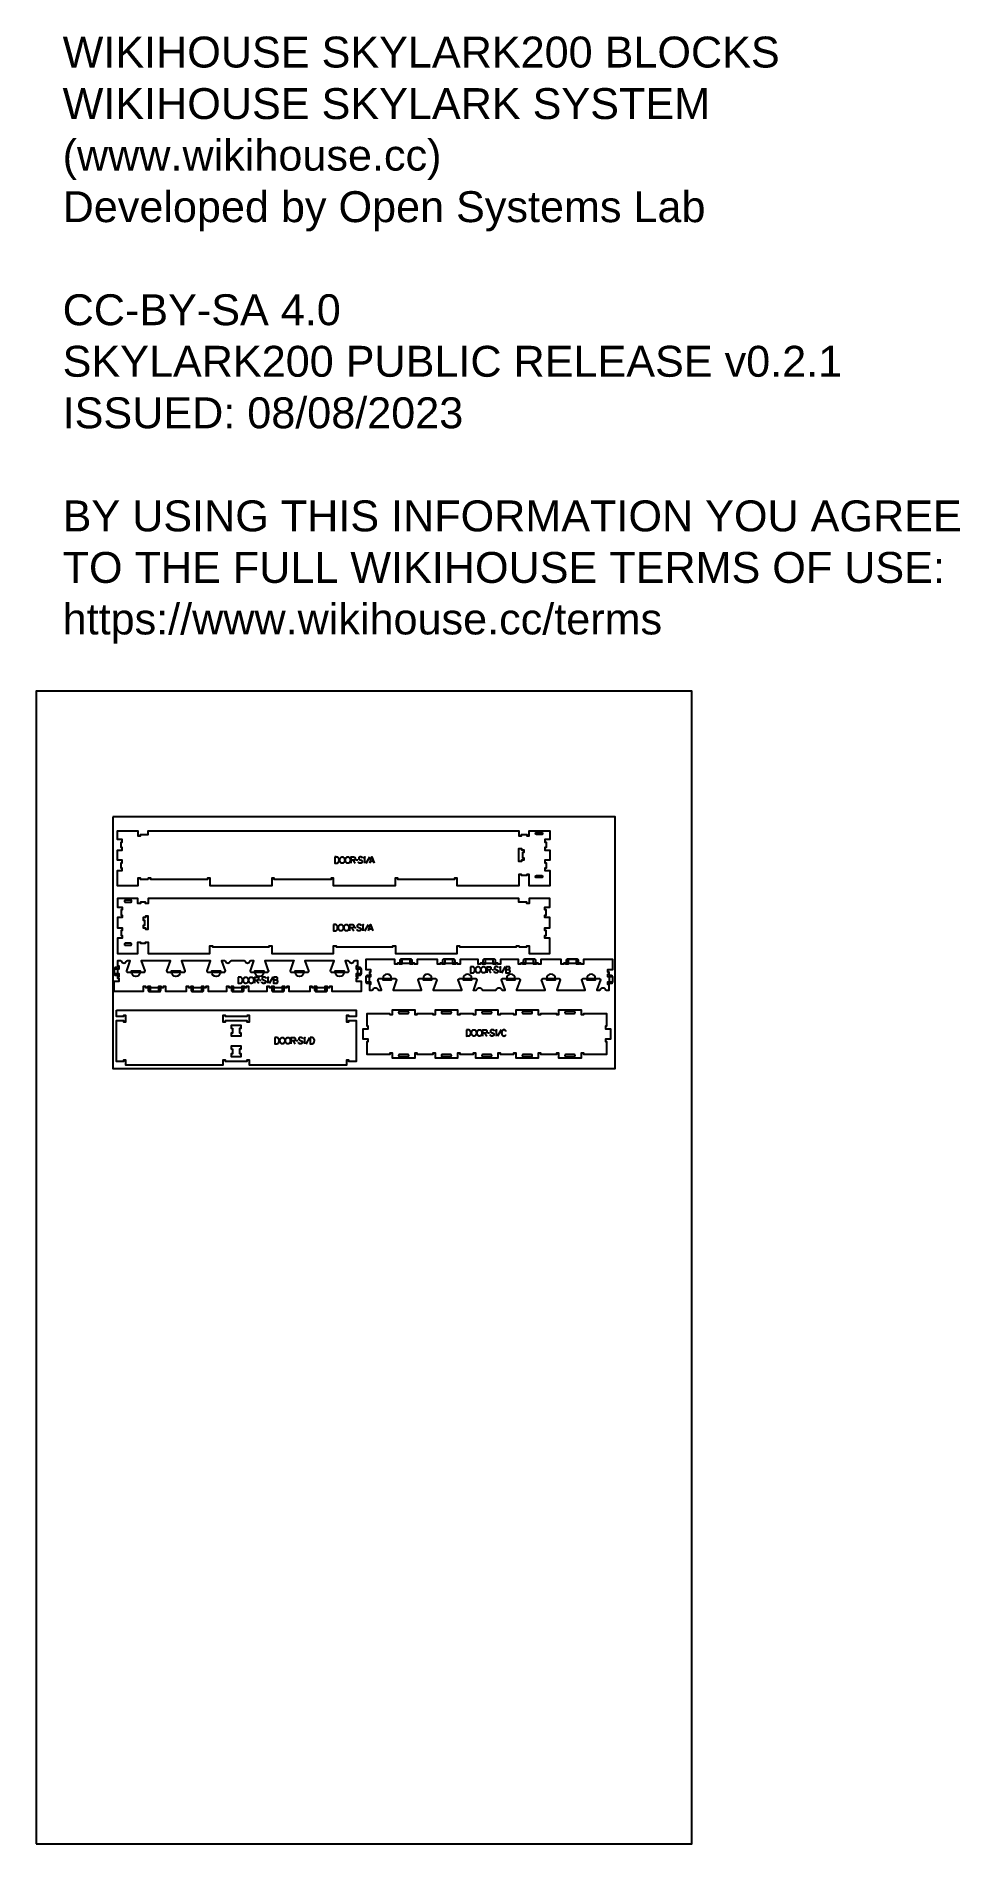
# Model space of a CAD drawing. Extents: x 0 to 4485, y 0 to 8771.
import ezdxf

# ---------------------------------------------------------------- set-up
doc = ezdxf.new("R2010")
doc.units = 0
for name, color, linetype in [('0_SHEET_SPRUCEPLY_2440X122', 1, 'CONTINUOUS'), ('1_ANYTOOL_1MMDEEP_LABELS_S', 2, 'CONTINUOUS'), ('3_ANYTOOL_CUTTHROUGH_INSID', 4, 'CONTINUOUS'), ('4_ANYTOOL_CUTTHROUGH_OUTSI', 5, 'CONTINUOUS'), ('5_ANYTOOL_HALF_MILL_9MM_IN', 3, 'CONTINUOUS'), ('DONOTCUT', 7, 'CONTINUOUS'), ('README', 1, 'CONTINUOUS')]:
    doc.layers.add(name, color=color, linetype=linetype)
doc.styles.add('ARIAL', font='arial.ttf')

msp = doc.modelspace()

# ---------------------------------------------------------------- texts
at = {"layer": 'README', "insert": (128.7, 8768.5, 0), "char_height": 150, "width": 8996.739, "attachment_point": 1, "style": 'ARIAL'}
msp.add_mtext('{\\fArial;WIKIHOUSE SKYLARK200 BLOCKS}\\P{\\fArial;WIKIHOUSE SKYLARK SYSTEM}\\P{\\fArial;(www.wikihouse.cc)}\\P{\\fArial;Developed by Open Systems Lab}\\P\\P{\\fArial;CC-BY-SA 4.0}\\P{\\fArial;SKYLARK200 PUBLIC RELEASE v0.2.1}\\P{\\fArial;ISSUED: 08/08/2023}\\P\\P{\\fArial;BY USING THIS INFORMATION YOU AGREE }\\P{\\fArial;TO THE FULL WIKIHOUSE TERMS OF USE:}\\P{\\fArial;https://www.wikihouse.cc/terms}', dxfattribs=at)

# ---------------------------------------------------------------- linework, layer by layer
at = {"layer": '0_SHEET_SPRUCEPLY_2440X122'}
msp.add_lwpolyline([(371.7, 4982.6), (371.7, 3762.6), (2811.7, 3762.6), (2811.7, 4982.6)], close=True, dxfattribs=at)
at = {"layer": '1_ANYTOOL_1MMDEEP_LABELS_S', "color": 2}
for points in [[(1450.5, 4788.1), (1450.5, 4758.1), (1459, 4758.2), (1459.4, 4758.2), (1459.8, 4758.3), (1460.2, 4758.3), (1460.6, 4758.3), (1461, 4758.4), (1461.4, 4758.4), (1461.7, 4758.5), (1462.1, 4758.6), (1462.4, 4758.7), (1462.8, 4758.8), (1463.1, 4758.9), (1463.4, 4759), (1463.7, 4759.1), (1463.9, 4759.2), (1464, 4759.2), (1464.2, 4759.3), (1464.3, 4759.4), (1464.5, 4759.5), (1464.6, 4759.5), (1464.8, 4759.6), (1464.9, 4759.7), (1465.1, 4759.8), (1465.2, 4759.9), (1465.3, 4760), (1465.5, 4760), (1465.6, 4760.1), (1465.7, 4760.2), (1465.9, 4760.3), (1466, 4760.4), (1466.1, 4760.5), (1466.2, 4760.6), (1466.4, 4760.7), (1466.5, 4760.9), (1466.6, 4761), (1466.7, 4761.1), (1466.8, 4761.2), (1466.9, 4761.3), (1467, 4761.4), (1467.1, 4761.6), (1467.2, 4761.7), (1467.3, 4761.8), (1467.4, 4762), (1467.5, 4762.1), (1467.6, 4762.2), (1467.7, 4762.4), (1467.9, 4762.7), (1468.1, 4762.9), (1468.3, 4763.2), (1468.6, 4763.9), (1468.9, 4764.5), (1469.1, 4765.1), (1469.4, 4765.8), (1469.6, 4766.4), (1469.9, 4767), (1470, 4767.7), (1470.2, 4768.4), (1470.4, 4769), (1470.5, 4769.7), (1470.6, 4770.4), (1470.7, 4771.1), (1470.8, 4771.7), (1470.8, 4772.4), (1470.9, 4773.1), (1470.9, 4773.8), (1470.9, 4774.4), (1470.8, 4775), (1470.8, 4775.6), (1470.7, 4776.2), (1470.6, 4776.8), (1470.6, 4777), (1470.5, 4777.3), (1470.5, 4777.6), (1470.4, 4777.9), (1470.3, 4778.2), (1470.3, 4778.4), (1470.2, 4778.7), (1470.1, 4779), (1470, 4779.3), (1469.9, 4779.5), (1469.8, 4779.8), (1469.7, 4780.1), (1469.6, 4780.3), (1469.5, 4780.6), (1469.2, 4781.1), (1469, 4781.6), (1468.7, 4782.2), (1468.4, 4782.7), (1468.2, 4783), (1468, 4783.3), (1467.8, 4783.6), (1467.6, 4783.8), (1467.4, 4784.1), (1467.2, 4784.4), (1467, 4784.6), (1466.7, 4784.9), (1466.5, 4785.1), (1466.3, 4785.3), (1466.1, 4785.5), (1465.8, 4785.7), (1465.6, 4785.9), (1465.4, 4786.1), (1465.1, 4786.3), (1464.9, 4786.4), (1464.6, 4786.6), (1464.4, 4786.8), (1464.1, 4786.9), (1463.9, 4787), (1463.6, 4787.1), (1463.3, 4787.3), (1463.1, 4787.4), (1462.8, 4787.5), (1462.5, 4787.5), (1462.2, 4787.6), (1461.9, 4787.7), (1461.7, 4787.7), (1461.4, 4787.8), (1461.1, 4787.8), (1460.8, 4787.8), (1460.5, 4787.9), (1458, 4788), (1455.6, 4788.1), (1453, 4788.1)], [(1486.9, 4788.5), (1487.3, 4788.5), (1487.7, 4788.5), (1488, 4788.4), (1488.4, 4788.4), (1488.6, 4788.4), (1488.7, 4788.3), (1488.9, 4788.3), (1489.1, 4788.3), (1489.2, 4788.2), (1489.4, 4788.2), (1489.6, 4788.2), (1489.7, 4788.1), (1489.9, 4788.1), (1490, 4788), (1490.2, 4788), (1490.3, 4787.9), (1490.5, 4787.9), (1490.6, 4787.8), (1490.8, 4787.7), (1490.9, 4787.7), (1491.1, 4787.6), (1491.2, 4787.5), (1491.4, 4787.4), (1491.5, 4787.4), (1491.6, 4787.3), (1491.8, 4787.2), (1491.9, 4787.1), (1492, 4787), (1492.3, 4786.8), (1492.6, 4786.6), (1492.8, 4786.4), (1493, 4786.2), (1493.3, 4786), (1493.5, 4785.8), (1493.7, 4785.6), (1494, 4785.3), (1494.2, 4785.1), (1494.4, 4784.9), (1494.6, 4784.6), (1494.8, 4784.3), (1495, 4784.1), (1495.1, 4783.8), (1495.3, 4783.5), (1495.5, 4783.3), (1495.7, 4783), (1495.8, 4782.7), (1496, 4782.4), (1496.1, 4782.1), (1496.3, 4781.8), (1496.4, 4781.5), (1496.5, 4781.2), (1496.7, 4780.9), (1496.8, 4780.6), (1496.9, 4780.2), (1497, 4779.9), (1497.1, 4779.6), (1497.2, 4779.3), (1497.3, 4778.9), (1497.4, 4778.6), (1497.5, 4778.2), (1497.6, 4777.6), (1497.7, 4776.9), (1497.8, 4776.2), (1497.9, 4775.6), (1498, 4774.9), (1498, 4774.3), (1498.1, 4773.6), (1498.1, 4773), (1498.1, 4772.3), (1498, 4771.7), (1498, 4771.1), (1497.9, 4770.4), (1497.8, 4769.8), (1497.7, 4769.2), (1497.6, 4768.5), (1497.4, 4767.9), (1497.2, 4767.2), (1497, 4766.6), (1496.8, 4766), (1496.5, 4765.3), (1496.3, 4764.7), (1496, 4764.1), (1495.7, 4763.4), (1495.3, 4762.8), (1495.1, 4762.5), (1495, 4762.2), (1494.8, 4761.9), (1494.6, 4761.6), (1494.4, 4761.3), (1494.2, 4761), (1494, 4760.8), (1493.7, 4760.5), (1493.6, 4760.4), (1493.5, 4760.3), (1493.4, 4760.2), (1493.3, 4760.1), (1493.2, 4760), (1493, 4759.9), (1492.9, 4759.8), (1492.8, 4759.7), (1492.7, 4759.6), (1492.6, 4759.5), (1492.4, 4759.4), (1492.3, 4759.3), (1492.2, 4759.2), (1492, 4759.1), (1491.9, 4759), (1491.8, 4759), (1491.6, 4758.9), (1491.5, 4758.8), (1491.3, 4758.7), (1491.2, 4758.7), (1491.1, 4758.6), (1490.9, 4758.5), (1490.8, 4758.5), (1490.6, 4758.4), (1490.5, 4758.3), (1490.3, 4758.3), (1490.2, 4758.2), (1490, 4758.2), (1489.7, 4758.1), (1489.4, 4758), (1489.1, 4757.9), (1488.7, 4757.9), (1488.4, 4757.8), (1488, 4757.8), (1487.7, 4757.7), (1487.3, 4757.7), (1487, 4757.7), (1486.6, 4757.7), (1486.2, 4757.7), (1485.8, 4757.7), (1485.5, 4757.7), (1485.1, 4757.8), (1484.8, 4757.8), (1484.4, 4757.9), (1484.1, 4757.9), (1483.7, 4758), (1483.4, 4758.1), (1483.1, 4758.2), (1482.9, 4758.2), (1482.8, 4758.3), (1482.6, 4758.3), (1482.5, 4758.4), (1482.3, 4758.5), (1482.2, 4758.5), (1482, 4758.6), (1481.9, 4758.7), (1481.7, 4758.7), (1481.6, 4758.8), (1481.4, 4758.9), (1481.3, 4759), (1481.1, 4759.1), (1481, 4759.1), (1480.9, 4759.2), (1480.7, 4759.3), (1480.6, 4759.4), (1480.5, 4759.5), (1480.3, 4759.6), (1480.2, 4759.7), (1480.1, 4759.8), (1480, 4759.9), (1479.8, 4760), (1479.7, 4760.1), (1479.6, 4760.2), (1479.5, 4760.4), (1479.4, 4760.5), (1479.3, 4760.6), (1479.1, 4760.7), (1479, 4760.8), (1478.8, 4761.1), (1478.6, 4761.4), (1478.4, 4761.6), (1478.2, 4761.9), (1478, 4762.2), (1477.8, 4762.5), (1477.7, 4762.9), (1477.3, 4763.5), (1477, 4764.2), (1476.7, 4764.8), (1476.5, 4765.5), (1476.2, 4766.1), (1476, 4766.8), (1475.8, 4767.4), (1475.6, 4768.1), (1475.4, 4768.7), (1475.3, 4769.4), (1475.2, 4770), (1475.1, 4770.7), (1475, 4771.3), (1474.9, 4772), (1474.9, 4772.6), (1474.9, 4773.3), (1474.9, 4774), (1474.9, 4774.7), (1475, 4775.3), (1475.1, 4776), (1475.2, 4776.7), (1475.3, 4777.3), (1475.5, 4778), (1475.6, 4778.7), (1475.8, 4779.3), (1476, 4779.9), (1476.3, 4780.6), (1476.5, 4781.2), (1476.8, 4781.8), (1477.1, 4782.5), (1477.4, 4783.1), (1477.8, 4783.7), (1478, 4784), (1478.2, 4784.3), (1478.4, 4784.5), (1478.6, 4784.8), (1478.8, 4785.1), (1479, 4785.3), (1479.2, 4785.5), (1479.5, 4785.8), (1479.6, 4785.9), (1479.7, 4786), (1479.8, 4786.1), (1479.9, 4786.2), (1480.1, 4786.3), (1480.2, 4786.4), (1480.3, 4786.5), (1480.4, 4786.6), (1480.6, 4786.7), (1480.7, 4786.8), (1480.8, 4786.9), (1481, 4787), (1481.1, 4787), (1481.2, 4787.1), (1481.4, 4787.2), (1481.5, 4787.3), (1481.7, 4787.4), (1481.8, 4787.4), (1482.1, 4787.6), (1482.4, 4787.7), (1482.7, 4787.8), (1483, 4787.9), (1483.4, 4788), (1483.7, 4788.1), (1484, 4788.2), (1484.4, 4788.3), (1484.7, 4788.3), (1485.1, 4788.4), (1485.4, 4788.4), (1485.8, 4788.4), (1486.2, 4788.5), (1486.6, 4788.5)], [(1513.9, 4788.5), (1514.3, 4788.5), (1514.6, 4788.5), (1515, 4788.4), (1515.3, 4788.4), (1515.5, 4788.4), (1515.7, 4788.3), (1515.9, 4788.3), (1516, 4788.3), (1516.2, 4788.2), (1516.4, 4788.2), (1516.5, 4788.2), (1516.7, 4788.1), (1516.8, 4788.1), (1517, 4788), (1517.1, 4788), (1517.3, 4787.9), (1517.5, 4787.9), (1517.6, 4787.8), (1517.7, 4787.7), (1517.9, 4787.7), (1518, 4787.6), (1518.2, 4787.5), (1518.3, 4787.4), (1518.5, 4787.4), (1518.6, 4787.3), (1518.7, 4787.2), (1518.9, 4787.1), (1519, 4787), (1519.3, 4786.8), (1519.5, 4786.6), (1519.8, 4786.4), (1520, 4786.2), (1520.2, 4786), (1520.5, 4785.8), (1520.7, 4785.6), (1520.9, 4785.3), (1521.1, 4785.1), (1521.3, 4784.9), (1521.5, 4784.6), (1521.7, 4784.3), (1521.9, 4784.1), (1522.1, 4783.8), (1522.3, 4783.5), (1522.5, 4783.3), (1522.6, 4783), (1522.8, 4782.7), (1522.9, 4782.4), (1523.1, 4782.1), (1523.2, 4781.8), (1523.4, 4781.5), (1523.5, 4781.2), (1523.6, 4780.9), (1523.7, 4780.6), (1523.9, 4780.2), (1524, 4779.9), (1524.1, 4779.6), (1524.2, 4779.3), (1524.3, 4778.9), (1524.3, 4778.6), (1524.4, 4778.2), (1524.6, 4777.6), (1524.7, 4776.9), (1524.8, 4776.2), (1524.9, 4775.6), (1525, 4774.9), (1525, 4774.3), (1525, 4773.6), (1525, 4773), (1525, 4772.3), (1525, 4771.7), (1524.9, 4771.1), (1524.9, 4770.4), (1524.8, 4769.8), (1524.7, 4769.2), (1524.5, 4768.5), (1524.4, 4767.9), (1524.2, 4767.2), (1524, 4766.6), (1523.7, 4766), (1523.5, 4765.3), (1523.2, 4764.7), (1522.9, 4764.1), (1522.6, 4763.4), (1522.3, 4762.8), (1522.1, 4762.5), (1521.9, 4762.2), (1521.7, 4761.9), (1521.5, 4761.6), (1521.3, 4761.3), (1521.1, 4761), (1520.9, 4760.8), (1520.7, 4760.5), (1520.6, 4760.4), (1520.5, 4760.3), (1520.4, 4760.2), (1520.2, 4760.1), (1520.1, 4760), (1520, 4759.9), (1519.9, 4759.8), (1519.8, 4759.7), (1519.6, 4759.6), (1519.5, 4759.5), (1519.4, 4759.4), (1519.3, 4759.3), (1519.1, 4759.2), (1519, 4759.1), (1518.9, 4759), (1518.7, 4759), (1518.6, 4758.9), (1518.4, 4758.8), (1518.3, 4758.7), (1518.2, 4758.7), (1518, 4758.6), (1517.9, 4758.5), (1517.7, 4758.5), (1517.6, 4758.4), (1517.4, 4758.3), (1517.3, 4758.3), (1517.1, 4758.2), (1517, 4758.2), (1516.7, 4758.1), (1516.3, 4758), (1516, 4757.9), (1515.7, 4757.9), (1515.3, 4757.8), (1515, 4757.8), (1514.6, 4757.7), (1514.3, 4757.7), (1513.9, 4757.7), (1513.6, 4757.7), (1513.2, 4757.7), (1512.8, 4757.7), (1512.4, 4757.7), (1512.1, 4757.8), (1511.7, 4757.8), (1511.4, 4757.9), (1511, 4757.9), (1510.7, 4758), (1510.4, 4758.1), (1510, 4758.2), (1509.9, 4758.2), (1509.7, 4758.3), (1509.6, 4758.3), (1509.4, 4758.4), (1509.3, 4758.5), (1509.1, 4758.5), (1509, 4758.6), (1508.8, 4758.7), (1508.7, 4758.7), (1508.5, 4758.8), (1508.4, 4758.9), (1508.2, 4759), (1508.1, 4759.1), (1508, 4759.1), (1507.8, 4759.2), (1507.7, 4759.3), (1507.6, 4759.4), (1507.4, 4759.5), (1507.3, 4759.6), (1507.2, 4759.7), (1507.1, 4759.8), (1506.9, 4759.9), (1506.8, 4760), (1506.7, 4760.1), (1506.6, 4760.2), (1506.4, 4760.4), (1506.3, 4760.5), (1506.2, 4760.6), (1506.1, 4760.7), (1506, 4760.8), (1505.8, 4761.1), (1505.6, 4761.4), (1505.4, 4761.6), (1505.2, 4761.9), (1505, 4762.2), (1504.8, 4762.5), (1504.6, 4762.9), (1504.3, 4763.5), (1504, 4764.2), (1503.7, 4764.8), (1503.4, 4765.5), (1503.2, 4766.1), (1502.9, 4766.8), (1502.7, 4767.4), (1502.6, 4768.1), (1502.4, 4768.7), (1502.2, 4769.4), (1502.1, 4770), (1502, 4770.7), (1502, 4771.3), (1501.9, 4772), (1501.9, 4772.6), (1501.9, 4773.3), (1501.9, 4774), (1501.9, 4774.7), (1502, 4775.3), (1502, 4776), (1502.1, 4776.7), (1502.3, 4777.3), (1502.4, 4778), (1502.6, 4778.7), (1502.8, 4779.3), (1503, 4779.9), (1503.2, 4780.6), (1503.5, 4781.2), (1503.8, 4781.8), (1504.1, 4782.5), (1504.4, 4783.1), (1504.8, 4783.7), (1504.9, 4784), (1505.1, 4784.3), (1505.3, 4784.5), (1505.5, 4784.8), (1505.7, 4785.1), (1506, 4785.3), (1506.2, 4785.5), (1506.4, 4785.8), (1506.5, 4785.9), (1506.6, 4786), (1506.8, 4786.1), (1506.9, 4786.2), (1507, 4786.3), (1507.1, 4786.4), (1507.3, 4786.5), (1507.4, 4786.6), (1507.5, 4786.7), (1507.7, 4786.8), (1507.8, 4786.9), (1507.9, 4787), (1508.1, 4787), (1508.2, 4787.1), (1508.3, 4787.2), (1508.5, 4787.3), (1508.6, 4787.4), (1508.8, 4787.4), (1509.1, 4787.6), (1509.4, 4787.7), (1509.7, 4787.8), (1510, 4787.9), (1510.3, 4788), (1510.6, 4788.1), (1511, 4788.2), (1511.3, 4788.3), (1511.7, 4788.3), (1512, 4788.4), (1512.4, 4788.4), (1512.8, 4788.4), (1513.1, 4788.5), (1513.5, 4788.5)], [(1443.7, 4460.1), (1443.7, 4430.1), (1452.2, 4430.2), (1452.7, 4430.2), (1453.1, 4430.3), (1453.5, 4430.3), (1453.8, 4430.3), (1454.2, 4430.4), (1454.6, 4430.4), (1455, 4430.5), (1455.3, 4430.6), (1455.7, 4430.7), (1456, 4430.8), (1456.3, 4430.9), (1456.7, 4431), (1457, 4431.1), (1457.1, 4431.2), (1457.3, 4431.2), (1457.4, 4431.3), (1457.6, 4431.4), (1457.7, 4431.5), (1457.9, 4431.5), (1458, 4431.6), (1458.2, 4431.7), (1458.3, 4431.8), (1458.4, 4431.9), (1458.6, 4432), (1458.7, 4432), (1458.8, 4432.1), (1459, 4432.2), (1459.1, 4432.3), (1459.2, 4432.4), (1459.4, 4432.5), (1459.5, 4432.6), (1459.6, 4432.7), (1459.7, 4432.9), (1459.8, 4433), (1459.9, 4433.1), (1460.1, 4433.2), (1460.2, 4433.3), (1460.3, 4433.4), (1460.4, 4433.6), (1460.5, 4433.7), (1460.6, 4433.8), (1460.7, 4434), (1460.8, 4434.1), (1460.9, 4434.2), (1461, 4434.4), (1461.2, 4434.7), (1461.3, 4434.9), (1461.5, 4435.2), (1461.8, 4435.9), (1462.1, 4436.5), (1462.4, 4437.1), (1462.6, 4437.8), (1462.9, 4438.4), (1463.1, 4439), (1463.3, 4439.7), (1463.5, 4440.4), (1463.6, 4441), (1463.7, 4441.7), (1463.9, 4442.4), (1464, 4443.1), (1464, 4443.7), (1464.1, 4444.4), (1464.1, 4445.1), (1464.1, 4445.8), (1464.1, 4446.4), (1464.1, 4447), (1464, 4447.6), (1464, 4448.2), (1463.9, 4448.8), (1463.8, 4449), (1463.8, 4449.3), (1463.7, 4449.6), (1463.6, 4449.9), (1463.6, 4450.2), (1463.5, 4450.4), (1463.4, 4450.7), (1463.3, 4451), (1463.2, 4451.3), (1463.1, 4451.5), (1463, 4451.8), (1462.9, 4452.1), (1462.8, 4452.3), (1462.7, 4452.6), (1462.5, 4453.1), (1462.2, 4453.6), (1461.9, 4454.2), (1461.6, 4454.7), (1461.4, 4455), (1461.2, 4455.3), (1461, 4455.6), (1460.8, 4455.8), (1460.6, 4456.1), (1460.4, 4456.4), (1460.2, 4456.6), (1460, 4456.9), (1459.8, 4457.1), (1459.5, 4457.3), (1459.3, 4457.5), (1459.1, 4457.7), (1458.8, 4457.9), (1458.6, 4458.1), (1458.4, 4458.3), (1458.1, 4458.4), (1457.9, 4458.6), (1457.6, 4458.8), (1457.4, 4458.9), (1457.1, 4459), (1456.8, 4459.1), (1456.6, 4459.3), (1456.3, 4459.4), (1456, 4459.5), (1455.7, 4459.5), (1455.5, 4459.6), (1455.2, 4459.7), (1454.9, 4459.7), (1454.6, 4459.8), (1454.3, 4459.8), (1454, 4459.8), (1453.7, 4459.9), (1451.3, 4460), (1448.8, 4460.1), (1446.3, 4460.1)], [(1480.2, 4460.5), (1480.6, 4460.5), (1480.9, 4460.5), (1481.3, 4460.4), (1481.6, 4460.4), (1481.8, 4460.4), (1482, 4460.3), (1482.1, 4460.3), (1482.3, 4460.3), (1482.5, 4460.2), (1482.6, 4460.2), (1482.8, 4460.2), (1483, 4460.1), (1483.1, 4460.1), (1483.3, 4460), (1483.4, 4460), (1483.6, 4459.9), (1483.7, 4459.9), (1483.9, 4459.8), (1484, 4459.7), (1484.2, 4459.7), (1484.3, 4459.6), (1484.5, 4459.5), (1484.6, 4459.4), (1484.7, 4459.4), (1484.9, 4459.3), (1485, 4459.2), (1485.2, 4459.1), (1485.3, 4459), (1485.5, 4458.8), (1485.8, 4458.6), (1486, 4458.4), (1486.3, 4458.2), (1486.5, 4458), (1486.8, 4457.8), (1487, 4457.6), (1487.2, 4457.3), (1487.4, 4457.1), (1487.6, 4456.9), (1487.8, 4456.6), (1488, 4456.3), (1488.2, 4456.1), (1488.4, 4455.8), (1488.6, 4455.5), (1488.7, 4455.3), (1488.9, 4455), (1489.1, 4454.7), (1489.2, 4454.4), (1489.4, 4454.1), (1489.5, 4453.8), (1489.6, 4453.5), (1489.8, 4453.2), (1489.9, 4452.9), (1490, 4452.6), (1490.1, 4452.2), (1490.2, 4451.9), (1490.4, 4451.6), (1490.4, 4451.3), (1490.5, 4450.9), (1490.6, 4450.6), (1490.7, 4450.2), (1490.9, 4449.6), (1491, 4448.9), (1491.1, 4448.2), (1491.2, 4447.6), (1491.2, 4446.9), (1491.3, 4446.3), (1491.3, 4445.6), (1491.3, 4445), (1491.3, 4444.3), (1491.3, 4443.7), (1491.2, 4443.1), (1491.2, 4442.4), (1491.1, 4441.8), (1490.9, 4441.2), (1490.8, 4440.5), (1490.6, 4439.9), (1490.5, 4439.2), (1490.2, 4438.6), (1490, 4438), (1489.8, 4437.3), (1489.5, 4436.7), (1489.2, 4436.1), (1488.9, 4435.4), (1488.6, 4434.8), (1488.4, 4434.5), (1488.2, 4434.2), (1488, 4433.9), (1487.8, 4433.6), (1487.6, 4433.3), (1487.4, 4433), (1487.2, 4432.8), (1487, 4432.5), (1486.9, 4432.4), (1486.8, 4432.3), (1486.6, 4432.2), (1486.5, 4432.1), (1486.4, 4432), (1486.3, 4431.9), (1486.2, 4431.8), (1486, 4431.7), (1485.9, 4431.6), (1485.8, 4431.5), (1485.7, 4431.4), (1485.5, 4431.3), (1485.4, 4431.2), (1485.3, 4431.1), (1485.1, 4431), (1485, 4431), (1484.9, 4430.9), (1484.7, 4430.8), (1484.6, 4430.7), (1484.4, 4430.7), (1484.3, 4430.6), (1484.2, 4430.5), (1484, 4430.5), (1483.9, 4430.4), (1483.7, 4430.3), (1483.6, 4430.3), (1483.4, 4430.2), (1483.3, 4430.2), (1482.9, 4430.1), (1482.6, 4430), (1482.3, 4429.9), (1482, 4429.9), (1481.6, 4429.8), (1481.3, 4429.8), (1480.9, 4429.7), (1480.6, 4429.7), (1480.2, 4429.7), (1479.8, 4429.7), (1479.5, 4429.7), (1479.1, 4429.7), (1478.7, 4429.7), (1478.4, 4429.8), (1478, 4429.8), (1477.6, 4429.9), (1477.3, 4429.9), (1477, 4430), (1476.6, 4430.1), (1476.3, 4430.2), (1476.2, 4430.2), (1476, 4430.3), (1475.8, 4430.3), (1475.7, 4430.4), (1475.5, 4430.5), (1475.4, 4430.5), (1475.2, 4430.6), (1475.1, 4430.7), (1475, 4430.7), (1474.8, 4430.8), (1474.7, 4430.9), (1474.5, 4431), (1474.4, 4431.1), (1474.2, 4431.1), (1474.1, 4431.2), (1474, 4431.3), (1473.8, 4431.4), (1473.7, 4431.5), (1473.6, 4431.6), (1473.5, 4431.7), (1473.3, 4431.8), (1473.2, 4431.9), (1473.1, 4432), (1473, 4432.1), (1472.8, 4432.2), (1472.7, 4432.4), (1472.6, 4432.5), (1472.5, 4432.6), (1472.4, 4432.7), (1472.3, 4432.8), (1472.1, 4433.1), (1471.9, 4433.4), (1471.7, 4433.6), (1471.5, 4433.9), (1471.3, 4434.2), (1471.1, 4434.5), (1470.9, 4434.9), (1470.6, 4435.5), (1470.3, 4436.2), (1470, 4436.8), (1469.7, 4437.5), (1469.5, 4438.1), (1469.2, 4438.8), (1469, 4439.4), (1468.8, 4440.1), (1468.7, 4440.7), (1468.5, 4441.4), (1468.4, 4442), (1468.3, 4442.7), (1468.2, 4443.3), (1468.2, 4444), (1468.2, 4444.6), (1468.1, 4445.3), (1468.2, 4446), (1468.2, 4446.7), (1468.2, 4447.3), (1468.3, 4448), (1468.4, 4448.7), (1468.6, 4449.3), (1468.7, 4450), (1468.9, 4450.7), (1469.1, 4451.3), (1469.3, 4451.9), (1469.5, 4452.6), (1469.8, 4453.2), (1470.1, 4453.8), (1470.4, 4454.5), (1470.7, 4455.1), (1471, 4455.7), (1471.2, 4456), (1471.4, 4456.3), (1471.6, 4456.5), (1471.8, 4456.8), (1472, 4457.1), (1472.2, 4457.3), (1472.5, 4457.5), (1472.7, 4457.8), (1472.8, 4457.9), (1472.9, 4458), (1473.1, 4458.1), (1473.2, 4458.2), (1473.3, 4458.3), (1473.4, 4458.4), (1473.6, 4458.5), (1473.7, 4458.6), (1473.8, 4458.7), (1473.9, 4458.8), (1474.1, 4458.9), (1474.2, 4459), (1474.3, 4459), (1474.5, 4459.1), (1474.6, 4459.2), (1474.8, 4459.3), (1474.9, 4459.4), (1475.1, 4459.4), (1475.4, 4459.6), (1475.7, 4459.7), (1476, 4459.8), (1476.3, 4459.9), (1476.6, 4460), (1476.9, 4460.1), (1477.3, 4460.2), (1477.6, 4460.3), (1478, 4460.3), (1478.3, 4460.4), (1478.7, 4460.4), (1479, 4460.4), (1479.4, 4460.5), (1479.8, 4460.5)], [(1507.1, 4460.5), (1507.5, 4460.5), (1507.9, 4460.5), (1508.2, 4460.4), (1508.6, 4460.4), (1508.8, 4460.4), (1508.9, 4460.3), (1509.1, 4460.3), (1509.3, 4460.3), (1509.4, 4460.2), (1509.6, 4460.2), (1509.8, 4460.2), (1509.9, 4460.1), (1510.1, 4460.1), (1510.2, 4460), (1510.4, 4460), (1510.5, 4459.9), (1510.7, 4459.9), (1510.8, 4459.8), (1511, 4459.7), (1511.1, 4459.7), (1511.3, 4459.6), (1511.4, 4459.5), (1511.6, 4459.4), (1511.7, 4459.4), (1511.8, 4459.3), (1512, 4459.2), (1512.1, 4459.1), (1512.2, 4459), (1512.5, 4458.8), (1512.8, 4458.6), (1513, 4458.4), (1513.2, 4458.2), (1513.5, 4458), (1513.7, 4457.8), (1513.9, 4457.6), (1514.2, 4457.3), (1514.4, 4457.1), (1514.6, 4456.9), (1514.8, 4456.6), (1515, 4456.3), (1515.2, 4456.1), (1515.3, 4455.8), (1515.5, 4455.5), (1515.7, 4455.3), (1515.9, 4455), (1516, 4454.7), (1516.2, 4454.4), (1516.3, 4454.1), (1516.5, 4453.8), (1516.6, 4453.5), (1516.7, 4453.2), (1516.9, 4452.9), (1517, 4452.6), (1517.1, 4452.2), (1517.2, 4451.9), (1517.3, 4451.6), (1517.4, 4451.3), (1517.5, 4450.9), (1517.6, 4450.6), (1517.7, 4450.2), (1517.8, 4449.6), (1517.9, 4448.9), (1518, 4448.2), (1518.1, 4447.6), (1518.2, 4446.9), (1518.2, 4446.3), (1518.3, 4445.6), (1518.3, 4445), (1518.3, 4444.3), (1518.2, 4443.7), (1518.2, 4443.1), (1518.1, 4442.4), (1518, 4441.8), (1517.9, 4441.2), (1517.8, 4440.5), (1517.6, 4439.9), (1517.4, 4439.2), (1517.2, 4438.6), (1517, 4438), (1516.7, 4437.3), (1516.5, 4436.7), (1516.2, 4436.1), (1515.9, 4435.4), (1515.5, 4434.8), (1515.3, 4434.5), (1515.2, 4434.2), (1515, 4433.9), (1514.8, 4433.6), (1514.6, 4433.3), (1514.4, 4433), (1514.2, 4432.8), (1513.9, 4432.5), (1513.8, 4432.4), (1513.7, 4432.3), (1513.6, 4432.2), (1513.5, 4432.1), (1513.4, 4432), (1513.2, 4431.9), (1513.1, 4431.8), (1513, 4431.7), (1512.9, 4431.6), (1512.7, 4431.5), (1512.6, 4431.4), (1512.5, 4431.3), (1512.4, 4431.2), (1512.2, 4431.1), (1512.1, 4431), (1512, 4431), (1511.8, 4430.9), (1511.7, 4430.8), (1511.5, 4430.7), (1511.4, 4430.7), (1511.3, 4430.6), (1511.1, 4430.5), (1511, 4430.5), (1510.8, 4430.4), (1510.7, 4430.3), (1510.5, 4430.3), (1510.4, 4430.2), (1510.2, 4430.2), (1509.9, 4430.1), (1509.6, 4430), (1509.3, 4429.9), (1508.9, 4429.9), (1508.6, 4429.8), (1508.2, 4429.8), (1507.9, 4429.7), (1507.5, 4429.7), (1507.2, 4429.7), (1506.8, 4429.7), (1506.4, 4429.7), (1506, 4429.7), (1505.7, 4429.7), (1505.3, 4429.8), (1505, 4429.8), (1504.6, 4429.9), (1504.3, 4429.9), (1503.9, 4430), (1503.6, 4430.1), (1503.3, 4430.2), (1503.1, 4430.2), (1503, 4430.3), (1502.8, 4430.3), (1502.7, 4430.4), (1502.5, 4430.5), (1502.3, 4430.5), (1502.2, 4430.6), (1502.1, 4430.7), (1501.9, 4430.7), (1501.8, 4430.8), (1501.6, 4430.9), (1501.5, 4431), (1501.3, 4431.1), (1501.2, 4431.1), (1501.1, 4431.2), (1500.9, 4431.3), (1500.8, 4431.4), (1500.7, 4431.5), (1500.5, 4431.6), (1500.4, 4431.7), (1500.3, 4431.8), (1500.2, 4431.9), (1500, 4432), (1499.9, 4432.1), (1499.8, 4432.2), (1499.7, 4432.4), (1499.6, 4432.5), (1499.5, 4432.6), (1499.3, 4432.7), (1499.2, 4432.8), (1499, 4433.1), (1498.8, 4433.4), (1498.6, 4433.6), (1498.4, 4433.9), (1498.2, 4434.2), (1498, 4434.5), (1497.9, 4434.9), (1497.5, 4435.5), (1497.2, 4436.2), (1496.9, 4436.8), (1496.7, 4437.5), (1496.4, 4438.1), (1496.2, 4438.8), (1496, 4439.4), (1495.8, 4440.1), (1495.6, 4440.7), (1495.5, 4441.4), (1495.4, 4442), (1495.3, 4442.7), (1495.2, 4443.3), (1495.1, 4444), (1495.1, 4444.6), (1495.1, 4445.3), (1495.1, 4446), (1495.1, 4446.7), (1495.2, 4447.3), (1495.3, 4448), (1495.4, 4448.7), (1495.5, 4449.3), (1495.7, 4450), (1495.8, 4450.7), (1496, 4451.3), (1496.2, 4451.9), (1496.5, 4452.6), (1496.7, 4453.2), (1497, 4453.8), (1497.3, 4454.5), (1497.6, 4455.1), (1498, 4455.7), (1498.2, 4456), (1498.4, 4456.3), (1498.6, 4456.5), (1498.8, 4456.8), (1499, 4457.1), (1499.2, 4457.3), (1499.4, 4457.5), (1499.7, 4457.8), (1499.8, 4457.9), (1499.9, 4458), (1500, 4458.1), (1500.1, 4458.2), (1500.3, 4458.3), (1500.4, 4458.4), (1500.5, 4458.5), (1500.6, 4458.6), (1500.8, 4458.7), (1500.9, 4458.8), (1501, 4458.9), (1501.2, 4459), (1501.3, 4459), (1501.4, 4459.1), (1501.6, 4459.2), (1501.7, 4459.3), (1501.9, 4459.4), (1502, 4459.4), (1502.3, 4459.6), (1502.6, 4459.7), (1502.9, 4459.8), (1503.2, 4459.9), (1503.6, 4460), (1503.9, 4460.1), (1504.2, 4460.2), (1504.6, 4460.3), (1504.9, 4460.3), (1505.3, 4460.4), (1505.6, 4460.4), (1506, 4460.4), (1506.4, 4460.5), (1506.8, 4460.5)], [(2109.7, 4255.9), (2109.7, 4225.9), (2118.3, 4226), (2118.7, 4226), (2119.1, 4226), (2119.5, 4226), (2119.8, 4226.1), (2120.2, 4226.1), (2120.6, 4226.2), (2121, 4226.2), (2121.3, 4226.3), (2121.7, 4226.4), (2122, 4226.5), (2122.3, 4226.6), (2122.7, 4226.7), (2123, 4226.8), (2123.1, 4226.9), (2123.3, 4227), (2123.4, 4227.1), (2123.6, 4227.1), (2123.7, 4227.2), (2123.9, 4227.3), (2124, 4227.4), (2124.2, 4227.4), (2124.3, 4227.5), (2124.4, 4227.6), (2124.6, 4227.7), (2124.7, 4227.8), (2124.9, 4227.9), (2125, 4228), (2125.1, 4228.1), (2125.2, 4228.2), (2125.4, 4228.3), (2125.5, 4228.4), (2125.6, 4228.5), (2125.7, 4228.6), (2125.8, 4228.7), (2125.9, 4228.8), (2126.1, 4229), (2126.2, 4229.1), (2126.3, 4229.2), (2126.4, 4229.3), (2126.5, 4229.4), (2126.6, 4229.6), (2126.7, 4229.7), (2126.8, 4229.8), (2126.9, 4230), (2127, 4230.1), (2127.2, 4230.4), (2127.3, 4230.7), (2127.5, 4231), (2127.8, 4231.6), (2128.1, 4232.2), (2128.4, 4232.9), (2128.7, 4233.5), (2128.9, 4234.1), (2129.1, 4234.8), (2129.3, 4235.4), (2129.5, 4236.1), (2129.6, 4236.8), (2129.8, 4237.4), (2129.9, 4238.1), (2130, 4238.8), (2130, 4239.5), (2130.1, 4240.2), (2130.1, 4240.9), (2130.1, 4241.6), (2130.1, 4242.2), (2130.1, 4242.8), (2130, 4243.4), (2130, 4243.9), (2129.9, 4244.5), (2129.8, 4244.8), (2129.8, 4245.1), (2129.7, 4245.4), (2129.6, 4245.6), (2129.6, 4245.9), (2129.5, 4246.2), (2129.4, 4246.5), (2129.3, 4246.7), (2129.2, 4247), (2129.2, 4247.3), (2129.1, 4247.5), (2128.9, 4247.8), (2128.8, 4248.1), (2128.7, 4248.3), (2128.5, 4248.9), (2128.2, 4249.4), (2127.9, 4249.9), (2127.6, 4250.4), (2127.4, 4250.7), (2127.2, 4251), (2127, 4251.3), (2126.8, 4251.6), (2126.6, 4251.8), (2126.4, 4252.1), (2126.2, 4252.4), (2126, 4252.6), (2125.8, 4252.8), (2125.5, 4253.1), (2125.3, 4253.3), (2125.1, 4253.5), (2124.8, 4253.7), (2124.6, 4253.9), (2124.4, 4254), (2124.1, 4254.2), (2123.9, 4254.4), (2123.6, 4254.5), (2123.4, 4254.6), (2123.1, 4254.8), (2122.8, 4254.9), (2122.6, 4255), (2122.3, 4255.1), (2122, 4255.2), (2121.8, 4255.3), (2121.5, 4255.4), (2121.2, 4255.4), (2120.9, 4255.5), (2120.6, 4255.5), (2120.3, 4255.6), (2120, 4255.6), (2119.7, 4255.6), (2117.3, 4255.7), (2114.8, 4255.8), (2112.3, 4255.9)], [(2146.2, 4256.2), (2146.6, 4256.2), (2146.9, 4256.2), (2147.3, 4256.2), (2147.6, 4256.1), (2147.8, 4256.1), (2148, 4256.1), (2148.1, 4256.1), (2148.3, 4256), (2148.5, 4256), (2148.6, 4256), (2148.8, 4255.9), (2149, 4255.9), (2149.1, 4255.8), (2149.3, 4255.8), (2149.4, 4255.7), (2149.6, 4255.7), (2149.7, 4255.6), (2149.9, 4255.5), (2150, 4255.5), (2150.2, 4255.4), (2150.3, 4255.3), (2150.5, 4255.3), (2150.6, 4255.2), (2150.8, 4255.1), (2150.9, 4255), (2151, 4254.9), (2151.2, 4254.8), (2151.3, 4254.8), (2151.6, 4254.6), (2151.8, 4254.4), (2152.1, 4254.2), (2152.3, 4254), (2152.5, 4253.8), (2152.8, 4253.5), (2153, 4253.3), (2153.2, 4253.1), (2153.4, 4252.8), (2153.6, 4252.6), (2153.8, 4252.4), (2154, 4252.1), (2154.2, 4251.8), (2154.4, 4251.6), (2154.6, 4251.3), (2154.7, 4251), (2154.9, 4250.7), (2155.1, 4250.4), (2155.2, 4250.1), (2155.4, 4249.8), (2155.5, 4249.5), (2155.7, 4249.2), (2155.8, 4248.9), (2155.9, 4248.6), (2156, 4248.3), (2156.1, 4248), (2156.3, 4247.7), (2156.4, 4247.3), (2156.5, 4247), (2156.5, 4246.7), (2156.6, 4246.3), (2156.7, 4246), (2156.9, 4245.3), (2157, 4244.6), (2157.1, 4244), (2157.2, 4243.3), (2157.2, 4242.6), (2157.3, 4242), (2157.3, 4241.4), (2157.3, 4240.7), (2157.3, 4240.1), (2157.3, 4239.4), (2157.2, 4238.8), (2157.2, 4238.2), (2157.1, 4237.5), (2156.9, 4236.9), (2156.8, 4236.3), (2156.6, 4235.6), (2156.5, 4235), (2156.3, 4234.3), (2156, 4233.7), (2155.8, 4233.1), (2155.5, 4232.4), (2155.2, 4231.8), (2154.9, 4231.2), (2154.6, 4230.5), (2154.4, 4230.2), (2154.2, 4229.9), (2154, 4229.6), (2153.8, 4229.3), (2153.6, 4229.1), (2153.4, 4228.8), (2153.2, 4228.5), (2153, 4228.3), (2152.9, 4228.2), (2152.8, 4228.1), (2152.6, 4227.9), (2152.5, 4227.8), (2152.4, 4227.7), (2152.3, 4227.6), (2152.2, 4227.5), (2152, 4227.4), (2151.9, 4227.3), (2151.8, 4227.2), (2151.7, 4227.1), (2151.5, 4227), (2151.4, 4226.9), (2151.3, 4226.9), (2151.1, 4226.8), (2151, 4226.7), (2150.9, 4226.6), (2150.7, 4226.5), (2150.6, 4226.5), (2150.5, 4226.4), (2150.3, 4226.3), (2150.2, 4226.3), (2150, 4226.2), (2149.9, 4226.1), (2149.7, 4226.1), (2149.6, 4226), (2149.4, 4226), (2149.3, 4225.9), (2148.9, 4225.8), (2148.6, 4225.7), (2148.3, 4225.7), (2148, 4225.6), (2147.6, 4225.5), (2147.3, 4225.5), (2146.9, 4225.5), (2146.6, 4225.4), (2146.2, 4225.4), (2145.9, 4225.4), (2145.5, 4225.4), (2145.1, 4225.4), (2144.7, 4225.5), (2144.4, 4225.5), (2144, 4225.5), (2143.7, 4225.6), (2143.3, 4225.7), (2143, 4225.7), (2142.6, 4225.8), (2142.3, 4225.9), (2142.2, 4226), (2142, 4226), (2141.9, 4226.1), (2141.7, 4226.2), (2141.5, 4226.2), (2141.4, 4226.3), (2141.2, 4226.3), (2141.1, 4226.4), (2141, 4226.5), (2140.8, 4226.6), (2140.7, 4226.6), (2140.5, 4226.7), (2140.4, 4226.8), (2140.3, 4226.9), (2140.1, 4227), (2140, 4227.1), (2139.9, 4227.2), (2139.7, 4227.3), (2139.6, 4227.3), (2139.5, 4227.4), (2139.3, 4227.6), (2139.2, 4227.7), (2139.1, 4227.8), (2139, 4227.9), (2138.9, 4228), (2138.7, 4228.1), (2138.6, 4228.2), (2138.5, 4228.3), (2138.4, 4228.5), (2138.3, 4228.6), (2138.1, 4228.8), (2137.9, 4229.1), (2137.7, 4229.4), (2137.5, 4229.7), (2137.3, 4230), (2137.1, 4230.3), (2136.9, 4230.6), (2136.6, 4231.3), (2136.3, 4231.9), (2136, 4232.6), (2135.7, 4233.2), (2135.5, 4233.9), (2135.2, 4234.5), (2135, 4235.2), (2134.8, 4235.8), (2134.7, 4236.5), (2134.5, 4237.1), (2134.4, 4237.8), (2134.3, 4238.4), (2134.2, 4239.1), (2134.2, 4239.7), (2134.2, 4240.4), (2134.2, 4241), (2134.2, 4241.7), (2134.2, 4242.4), (2134.3, 4243.1), (2134.3, 4243.8), (2134.4, 4244.4), (2134.6, 4245.1), (2134.7, 4245.8), (2134.9, 4246.4), (2135.1, 4247.1), (2135.3, 4247.7), (2135.5, 4248.3), (2135.8, 4249), (2136.1, 4249.6), (2136.4, 4250.2), (2136.7, 4250.8), (2137, 4251.4), (2137.2, 4251.7), (2137.4, 4252), (2137.6, 4252.3), (2137.8, 4252.5), (2138, 4252.8), (2138.2, 4253.1), (2138.5, 4253.3), (2138.7, 4253.5), (2138.8, 4253.6), (2138.9, 4253.7), (2139.1, 4253.9), (2139.2, 4254), (2139.3, 4254.1), (2139.4, 4254.2), (2139.6, 4254.3), (2139.7, 4254.4), (2139.8, 4254.4), (2139.9, 4254.5), (2140.1, 4254.6), (2140.2, 4254.7), (2140.4, 4254.8), (2140.5, 4254.9), (2140.6, 4255), (2140.8, 4255), (2140.9, 4255.1), (2141.1, 4255.2), (2141.4, 4255.3), (2141.7, 4255.4), (2142, 4255.6), (2142.3, 4255.7), (2142.6, 4255.8), (2142.9, 4255.9), (2143.3, 4255.9), (2143.6, 4256), (2144, 4256.1), (2144.3, 4256.1), (2144.7, 4256.2), (2145, 4256.2), (2145.4, 4256.2), (2145.8, 4256.2)], [(2173.2, 4256.2), (2173.5, 4256.2), (2173.9, 4256.2), (2174.2, 4256.2), (2174.6, 4256.1), (2174.8, 4256.1), (2174.9, 4256.1), (2175.1, 4256.1), (2175.3, 4256), (2175.4, 4256), (2175.6, 4256), (2175.8, 4255.9), (2175.9, 4255.9), (2176.1, 4255.8), (2176.2, 4255.8), (2176.4, 4255.7), (2176.5, 4255.7), (2176.7, 4255.6), (2176.8, 4255.5), (2177, 4255.5), (2177.1, 4255.4), (2177.3, 4255.3), (2177.4, 4255.3), (2177.6, 4255.2), (2177.7, 4255.1), (2177.8, 4255), (2178, 4254.9), (2178.1, 4254.8), (2178.3, 4254.8), (2178.5, 4254.6), (2178.8, 4254.4), (2179, 4254.2), (2179.3, 4254), (2179.5, 4253.8), (2179.7, 4253.5), (2179.9, 4253.3), (2180.2, 4253.1), (2180.4, 4252.8), (2180.6, 4252.6), (2180.8, 4252.4), (2181, 4252.1), (2181.2, 4251.8), (2181.4, 4251.6), (2181.5, 4251.3), (2181.7, 4251), (2181.9, 4250.7), (2182, 4250.4), (2182.2, 4250.1), (2182.3, 4249.8), (2182.5, 4249.5), (2182.6, 4249.2), (2182.7, 4248.9), (2182.9, 4248.6), (2183, 4248.3), (2183.1, 4248), (2183.2, 4247.7), (2183.3, 4247.3), (2183.4, 4247), (2183.5, 4246.7), (2183.6, 4246.3), (2183.7, 4246), (2183.8, 4245.3), (2183.9, 4244.6), (2184.1, 4244), (2184.1, 4243.3), (2184.2, 4242.6), (2184.3, 4242), (2184.3, 4241.4), (2184.3, 4240.7), (2184.3, 4240.1), (2184.2, 4239.4), (2184.2, 4238.8), (2184.1, 4238.2), (2184, 4237.5), (2183.9, 4236.9), (2183.8, 4236.3), (2183.6, 4235.6), (2183.4, 4235), (2183.2, 4234.3), (2183, 4233.7), (2182.7, 4233.1), (2182.5, 4232.4), (2182.2, 4231.8), (2181.9, 4231.2), (2181.5, 4230.5), (2181.4, 4230.2), (2181.2, 4229.9), (2181, 4229.6), (2180.8, 4229.3), (2180.6, 4229.1), (2180.4, 4228.8), (2180.2, 4228.5), (2179.9, 4228.3), (2179.8, 4228.2), (2179.7, 4228.1), (2179.6, 4227.9), (2179.5, 4227.8), (2179.4, 4227.7), (2179.3, 4227.6), (2179.1, 4227.5), (2179, 4227.4), (2178.9, 4227.3), (2178.8, 4227.2), (2178.6, 4227.1), (2178.5, 4227), (2178.4, 4226.9), (2178.2, 4226.9), (2178.1, 4226.8), (2178, 4226.7), (2177.8, 4226.6), (2177.7, 4226.5), (2177.6, 4226.5), (2177.4, 4226.4), (2177.3, 4226.3), (2177.1, 4226.3), (2177, 4226.2), (2176.8, 4226.1), (2176.7, 4226.1), (2176.5, 4226), (2176.4, 4226), (2176.2, 4225.9), (2175.9, 4225.8), (2175.6, 4225.7), (2175.3, 4225.7), (2174.9, 4225.6), (2174.6, 4225.5), (2174.2, 4225.5), (2173.9, 4225.5), (2173.5, 4225.4), (2173.2, 4225.4), (2172.8, 4225.4), (2172.4, 4225.4), (2172, 4225.4), (2171.7, 4225.5), (2171.3, 4225.5), (2171, 4225.5), (2170.6, 4225.6), (2170.3, 4225.7), (2169.9, 4225.7), (2169.6, 4225.8), (2169.3, 4225.9), (2169.1, 4226), (2169, 4226), (2168.8, 4226.1), (2168.7, 4226.2), (2168.5, 4226.2), (2168.4, 4226.3), (2168.2, 4226.3), (2168.1, 4226.4), (2167.9, 4226.5), (2167.8, 4226.6), (2167.6, 4226.6), (2167.5, 4226.7), (2167.3, 4226.8), (2167.2, 4226.9), (2167.1, 4227), (2166.9, 4227.1), (2166.8, 4227.2), (2166.7, 4227.3), (2166.6, 4227.3), (2166.4, 4227.4), (2166.3, 4227.6), (2166.2, 4227.7), (2166.1, 4227.8), (2165.9, 4227.9), (2165.8, 4228), (2165.7, 4228.1), (2165.6, 4228.2), (2165.5, 4228.3), (2165.4, 4228.5), (2165.2, 4228.6), (2165, 4228.8), (2164.8, 4229.1), (2164.6, 4229.4), (2164.4, 4229.7), (2164.2, 4230), (2164, 4230.3), (2163.9, 4230.6), (2163.5, 4231.3), (2163.2, 4231.9), (2162.9, 4232.6), (2162.7, 4233.2), (2162.4, 4233.9), (2162.2, 4234.5), (2162, 4235.2), (2161.8, 4235.8), (2161.6, 4236.5), (2161.5, 4237.1), (2161.4, 4237.8), (2161.3, 4238.4), (2161.2, 4239.1), (2161.2, 4239.7), (2161.1, 4240.4), (2161.1, 4241), (2161.1, 4241.7), (2161.2, 4242.4), (2161.2, 4243.1), (2161.3, 4243.8), (2161.4, 4244.4), (2161.5, 4245.1), (2161.7, 4245.8), (2161.8, 4246.4), (2162, 4247.1), (2162.2, 4247.7), (2162.5, 4248.3), (2162.7, 4249), (2163, 4249.6), (2163.3, 4250.2), (2163.6, 4250.8), (2164, 4251.4), (2164.2, 4251.7), (2164.4, 4252), (2164.6, 4252.3), (2164.8, 4252.5), (2165, 4252.8), (2165.2, 4253.1), (2165.4, 4253.3), (2165.7, 4253.5), (2165.8, 4253.6), (2165.9, 4253.7), (2166, 4253.9), (2166.1, 4254), (2166.3, 4254.1), (2166.4, 4254.2), (2166.5, 4254.3), (2166.6, 4254.4), (2166.8, 4254.4), (2166.9, 4254.5), (2167, 4254.6), (2167.2, 4254.7), (2167.3, 4254.8), (2167.5, 4254.9), (2167.6, 4255), (2167.7, 4255), (2167.9, 4255.1), (2168, 4255.2), (2168.3, 4255.3), (2168.6, 4255.4), (2168.9, 4255.6), (2169.2, 4255.7), (2169.6, 4255.8), (2169.9, 4255.9), (2170.2, 4255.9), (2170.6, 4256), (2170.9, 4256.1), (2171.3, 4256.1), (2171.6, 4256.2), (2172, 4256.2), (2172.4, 4256.2), (2172.8, 4256.2)], [(981.7, 4205.1), (981.7, 4175.1), (990.2, 4175.2), (990.6, 4175.2), (991, 4175.3), (991.4, 4175.3), (991.8, 4175.3), (992.2, 4175.4), (992.6, 4175.4), (992.9, 4175.5), (993.3, 4175.6), (993.6, 4175.7), (994, 4175.8), (994.3, 4175.9), (994.6, 4176), (995, 4176.1), (995.1, 4176.2), (995.3, 4176.2), (995.4, 4176.3), (995.6, 4176.4), (995.7, 4176.4), (995.9, 4176.5), (996, 4176.6), (996.2, 4176.7), (996.3, 4176.8), (996.4, 4176.9), (996.6, 4176.9), (996.7, 4177), (996.8, 4177.1), (997, 4177.2), (997.1, 4177.3), (997.2, 4177.4), (997.3, 4177.5), (997.5, 4177.6), (997.6, 4177.7), (997.7, 4177.9), (997.8, 4178), (997.9, 4178.1), (998, 4178.2), (998.2, 4178.3), (998.3, 4178.4), (998.4, 4178.6), (998.5, 4178.7), (998.6, 4178.8), (998.7, 4179), (998.8, 4179.1), (998.9, 4179.2), (999, 4179.4), (999.1, 4179.6), (999.3, 4179.9), (999.5, 4180.2), (999.8, 4180.9), (1000.1, 4181.5), (1000.4, 4182.1), (1000.6, 4182.8), (1000.9, 4183.4), (1001.1, 4184), (1001.3, 4184.7), (1001.4, 4185.4), (1001.6, 4186), (1001.7, 4186.7), (1001.8, 4187.4), (1001.9, 4188), (1002, 4188.7), (1002.1, 4189.4), (1002.1, 4190.1), (1002.1, 4190.8), (1002.1, 4191.4), (1002.1, 4192), (1002, 4192.6), (1001.9, 4193.2), (1001.9, 4193.8), (1001.8, 4194), (1001.8, 4194.3), (1001.7, 4194.6), (1001.6, 4194.9), (1001.6, 4195.2), (1001.5, 4195.4), (1001.4, 4195.7), (1001.3, 4196), (1001.2, 4196.3), (1001.1, 4196.5), (1001, 4196.8), (1000.9, 4197.1), (1000.8, 4197.3), (1000.7, 4197.6), (1000.5, 4198.1), (1000.2, 4198.6), (999.9, 4199.2), (999.6, 4199.7), (999.4, 4200), (999.2, 4200.3), (999, 4200.5), (998.8, 4200.8), (998.6, 4201.1), (998.4, 4201.4), (998.2, 4201.6), (998, 4201.8), (997.7, 4202.1), (997.5, 4202.3), (997.3, 4202.5), (997.1, 4202.7), (996.8, 4202.9), (996.6, 4203.1), (996.3, 4203.3), (996.1, 4203.4), (995.8, 4203.6), (995.6, 4203.8), (995.3, 4203.9), (995.1, 4204), (994.8, 4204.1), (994.6, 4204.3), (994.3, 4204.4), (994, 4204.5), (993.7, 4204.5), (993.5, 4204.6), (993.2, 4204.7), (992.9, 4204.7), (992.6, 4204.8), (992.3, 4204.8), (992, 4204.8), (991.7, 4204.9), (989.3, 4205), (986.8, 4205.1), (984.3, 4205.1)], [(1018.2, 4205.5), (1018.5, 4205.5), (1018.9, 4205.5), (1019.3, 4205.4), (1019.6, 4205.4), (1019.8, 4205.4), (1020, 4205.3), (1020.1, 4205.3), (1020.3, 4205.3), (1020.5, 4205.2), (1020.6, 4205.2), (1020.8, 4205.2), (1020.9, 4205.1), (1021.1, 4205.1), (1021.3, 4205), (1021.4, 4205), (1021.6, 4204.9), (1021.7, 4204.9), (1021.9, 4204.8), (1022, 4204.7), (1022.2, 4204.7), (1022.3, 4204.6), (1022.5, 4204.5), (1022.6, 4204.4), (1022.7, 4204.4), (1022.9, 4204.3), (1023, 4204.2), (1023.1, 4204.1), (1023.3, 4204), (1023.5, 4203.8), (1023.8, 4203.6), (1024, 4203.4), (1024.3, 4203.2), (1024.5, 4203), (1024.7, 4202.8), (1025, 4202.6), (1025.2, 4202.3), (1025.4, 4202.1), (1025.6, 4201.9), (1025.8, 4201.6), (1026, 4201.3), (1026.2, 4201.1), (1026.4, 4200.8), (1026.6, 4200.5), (1026.7, 4200.3), (1026.9, 4200), (1027, 4199.7), (1027.2, 4199.4), (1027.4, 4199.1), (1027.5, 4198.8), (1027.6, 4198.5), (1027.8, 4198.2), (1027.9, 4197.9), (1028, 4197.6), (1028.1, 4197.2), (1028.2, 4196.9), (1028.3, 4196.6), (1028.4, 4196.3), (1028.5, 4195.9), (1028.6, 4195.6), (1028.7, 4195.2), (1028.8, 4194.6), (1029, 4193.9), (1029.1, 4193.2), (1029.2, 4192.6), (1029.2, 4191.9), (1029.3, 4191.3), (1029.3, 4190.6), (1029.3, 4190), (1029.3, 4189.3), (1029.3, 4188.7), (1029.2, 4188.1), (1029.1, 4187.4), (1029, 4186.8), (1028.9, 4186.1), (1028.8, 4185.5), (1028.6, 4184.9), (1028.4, 4184.2), (1028.2, 4183.6), (1028, 4183), (1027.8, 4182.3), (1027.5, 4181.7), (1027.2, 4181), (1026.9, 4180.4), (1026.6, 4179.8), (1026.4, 4179.5), (1026.2, 4179.2), (1026, 4178.9), (1025.8, 4178.6), (1025.6, 4178.3), (1025.4, 4178), (1025.2, 4177.8), (1025, 4177.5), (1024.9, 4177.4), (1024.7, 4177.3), (1024.6, 4177.2), (1024.5, 4177.1), (1024.4, 4177), (1024.3, 4176.9), (1024.2, 4176.8), (1024, 4176.7), (1023.9, 4176.6), (1023.8, 4176.5), (1023.7, 4176.4), (1023.5, 4176.3), (1023.4, 4176.2), (1023.3, 4176.1), (1023.1, 4176), (1023, 4175.9), (1022.9, 4175.9), (1022.7, 4175.8), (1022.6, 4175.7), (1022.4, 4175.6), (1022.3, 4175.6), (1022.1, 4175.5), (1022, 4175.5), (1021.8, 4175.4), (1021.7, 4175.3), (1021.5, 4175.3), (1021.4, 4175.2), (1021.2, 4175.2), (1020.9, 4175.1), (1020.6, 4175), (1020.3, 4174.9), (1020, 4174.9), (1019.6, 4174.8), (1019.3, 4174.8), (1018.9, 4174.7), (1018.6, 4174.7), (1018.2, 4174.7), (1017.8, 4174.7), (1017.4, 4174.7), (1017.1, 4174.7), (1016.7, 4174.7), (1016.3, 4174.8), (1016, 4174.8), (1015.6, 4174.9), (1015.3, 4174.9), (1015, 4175), (1014.6, 4175.1), (1014.3, 4175.2), (1014.1, 4175.2), (1014, 4175.3), (1013.8, 4175.3), (1013.7, 4175.4), (1013.5, 4175.5), (1013.4, 4175.5), (1013.2, 4175.6), (1013.1, 4175.7), (1012.9, 4175.7), (1012.8, 4175.8), (1012.7, 4175.9), (1012.5, 4176), (1012.4, 4176.1), (1012.2, 4176.1), (1012.1, 4176.2), (1012, 4176.3), (1011.8, 4176.4), (1011.7, 4176.5), (1011.6, 4176.6), (1011.4, 4176.7), (1011.3, 4176.8), (1011.2, 4176.9), (1011.1, 4177), (1011, 4177.1), (1010.8, 4177.2), (1010.7, 4177.4), (1010.6, 4177.5), (1010.5, 4177.6), (1010.4, 4177.7), (1010.3, 4177.8), (1010.1, 4178.1), (1009.8, 4178.4), (1009.6, 4178.6), (1009.4, 4178.9), (1009.3, 4179.2), (1009.1, 4179.5), (1008.9, 4179.9), (1008.6, 4180.5), (1008.2, 4181.2), (1008, 4181.8), (1007.7, 4182.5), (1007.4, 4183.1), (1007.2, 4183.8), (1007, 4184.4), (1006.8, 4185.1), (1006.7, 4185.7), (1006.5, 4186.4), (1006.4, 4187), (1006.3, 4187.7), (1006.2, 4188.3), (1006.2, 4189), (1006.1, 4189.6), (1006.1, 4190.3), (1006.1, 4191), (1006.2, 4191.7), (1006.2, 4192.3), (1006.3, 4193), (1006.4, 4193.7), (1006.5, 4194.3), (1006.7, 4195), (1006.9, 4195.7), (1007, 4196.3), (1007.3, 4196.9), (1007.5, 4197.6), (1007.8, 4198.2), (1008, 4198.8), (1008.3, 4199.4), (1008.7, 4200.1), (1009, 4200.7), (1009.2, 4201), (1009.4, 4201.2), (1009.6, 4201.5), (1009.8, 4201.8), (1010, 4202.1), (1010.2, 4202.3), (1010.4, 4202.5), (1010.7, 4202.8), (1010.8, 4202.9), (1010.9, 4203), (1011, 4203.1), (1011.2, 4203.2), (1011.3, 4203.3), (1011.4, 4203.4), (1011.5, 4203.5), (1011.7, 4203.6), (1011.8, 4203.7), (1011.9, 4203.8), (1012.1, 4203.9), (1012.2, 4204), (1012.3, 4204), (1012.5, 4204.1), (1012.6, 4204.2), (1012.8, 4204.3), (1012.9, 4204.4), (1013, 4204.4), (1013.3, 4204.6), (1013.6, 4204.7), (1014, 4204.8), (1014.3, 4204.9), (1014.6, 4205), (1014.9, 4205.1), (1015.3, 4205.2), (1015.6, 4205.3), (1015.9, 4205.3), (1016.3, 4205.4), (1016.7, 4205.4), (1017, 4205.4), (1017.4, 4205.5), (1017.8, 4205.5)], [(1045.1, 4205.5), (1045.5, 4205.5), (1045.9, 4205.5), (1046.2, 4205.4), (1046.6, 4205.4), (1046.7, 4205.4), (1046.9, 4205.3), (1047.1, 4205.3), (1047.3, 4205.3), (1047.4, 4205.2), (1047.6, 4205.2), (1047.7, 4205.2), (1047.9, 4205.1), (1048.1, 4205.1), (1048.2, 4205), (1048.4, 4205), (1048.5, 4204.9), (1048.7, 4204.9), (1048.8, 4204.8), (1049, 4204.7), (1049.1, 4204.7), (1049.3, 4204.6), (1049.4, 4204.5), (1049.6, 4204.4), (1049.7, 4204.4), (1049.8, 4204.3), (1050, 4204.2), (1050.1, 4204.1), (1050.2, 4204), (1050.5, 4203.8), (1050.7, 4203.6), (1051, 4203.4), (1051.2, 4203.2), (1051.5, 4203), (1051.7, 4202.8), (1051.9, 4202.6), (1052.1, 4202.3), (1052.4, 4202.1), (1052.6, 4201.9), (1052.8, 4201.6), (1053, 4201.3), (1053.1, 4201.1), (1053.3, 4200.8), (1053.5, 4200.5), (1053.7, 4200.3), (1053.8, 4200), (1054, 4199.7), (1054.2, 4199.4), (1054.3, 4199.1), (1054.5, 4198.8), (1054.6, 4198.5), (1054.7, 4198.2), (1054.8, 4197.9), (1055, 4197.6), (1055.1, 4197.2), (1055.2, 4196.9), (1055.3, 4196.6), (1055.4, 4196.3), (1055.5, 4195.9), (1055.6, 4195.6), (1055.7, 4195.2), (1055.8, 4194.6), (1055.9, 4193.9), (1056, 4193.2), (1056.1, 4192.6), (1056.2, 4191.9), (1056.2, 4191.3), (1056.3, 4190.6), (1056.3, 4190), (1056.3, 4189.3), (1056.2, 4188.7), (1056.2, 4188.1), (1056.1, 4187.4), (1056, 4186.8), (1055.9, 4186.1), (1055.7, 4185.5), (1055.6, 4184.9), (1055.4, 4184.2), (1055.2, 4183.6), (1055, 4183), (1054.7, 4182.3), (1054.4, 4181.7), (1054.2, 4181), (1053.8, 4180.4), (1053.5, 4179.8), (1053.3, 4179.5), (1053.2, 4179.2), (1053, 4178.9), (1052.8, 4178.6), (1052.6, 4178.3), (1052.4, 4178), (1052.1, 4177.8), (1051.9, 4177.5), (1051.8, 4177.4), (1051.7, 4177.3), (1051.6, 4177.2), (1051.5, 4177.1), (1051.4, 4177), (1051.2, 4176.9), (1051.1, 4176.8), (1051, 4176.7), (1050.9, 4176.6), (1050.7, 4176.5), (1050.6, 4176.4), (1050.5, 4176.3), (1050.3, 4176.2), (1050.2, 4176.1), (1050.1, 4176), (1049.9, 4175.9), (1049.8, 4175.9), (1049.7, 4175.8), (1049.5, 4175.7), (1049.4, 4175.6), (1049.2, 4175.6), (1049.1, 4175.5), (1049, 4175.5), (1048.8, 4175.4), (1048.7, 4175.3), (1048.5, 4175.3), (1048.4, 4175.2), (1048.2, 4175.2), (1047.9, 4175.1), (1047.6, 4175), (1047.2, 4174.9), (1046.9, 4174.9), (1046.6, 4174.8), (1046.2, 4174.8), (1045.9, 4174.7), (1045.5, 4174.7), (1045.2, 4174.7), (1044.8, 4174.7), (1044.4, 4174.7), (1044, 4174.7), (1043.7, 4174.7), (1043.3, 4174.8), (1042.9, 4174.8), (1042.6, 4174.9), (1042.2, 4174.9), (1041.9, 4175), (1041.6, 4175.1), (1041.3, 4175.2), (1041.1, 4175.2), (1040.9, 4175.3), (1040.8, 4175.3), (1040.6, 4175.4), (1040.5, 4175.5), (1040.3, 4175.5), (1040.2, 4175.6), (1040, 4175.7), (1039.9, 4175.7), (1039.7, 4175.8), (1039.6, 4175.9), (1039.5, 4176), (1039.3, 4176.1), (1039.2, 4176.1), (1039.1, 4176.2), (1038.9, 4176.3), (1038.8, 4176.4), (1038.7, 4176.5), (1038.5, 4176.6), (1038.4, 4176.7), (1038.3, 4176.8), (1038.2, 4176.9), (1038, 4177), (1037.9, 4177.1), (1037.8, 4177.2), (1037.7, 4177.4), (1037.6, 4177.5), (1037.4, 4177.6), (1037.3, 4177.7), (1037.2, 4177.8), (1037, 4178.1), (1036.8, 4178.4), (1036.6, 4178.6), (1036.4, 4178.9), (1036.2, 4179.2), (1036, 4179.5), (1035.9, 4179.9), (1035.5, 4180.5), (1035.2, 4181.2), (1034.9, 4181.8), (1034.6, 4182.5), (1034.4, 4183.1), (1034.2, 4183.8), (1034, 4184.4), (1033.8, 4185.1), (1033.6, 4185.7), (1033.5, 4186.4), (1033.4, 4187), (1033.3, 4187.7), (1033.2, 4188.3), (1033.1, 4189), (1033.1, 4189.6), (1033.1, 4190.3), (1033.1, 4191), (1033.1, 4191.7), (1033.2, 4192.3), (1033.3, 4193), (1033.4, 4193.7), (1033.5, 4194.3), (1033.6, 4195), (1033.8, 4195.7), (1034, 4196.3), (1034.2, 4196.9), (1034.5, 4197.6), (1034.7, 4198.2), (1035, 4198.8), (1035.3, 4199.4), (1035.6, 4200.1), (1036, 4200.7), (1036.2, 4201), (1036.4, 4201.2), (1036.6, 4201.5), (1036.8, 4201.8), (1037, 4202.1), (1037.2, 4202.3), (1037.4, 4202.5), (1037.6, 4202.8), (1037.8, 4202.9), (1037.9, 4203), (1038, 4203.1), (1038.1, 4203.2), (1038.2, 4203.3), (1038.4, 4203.4), (1038.5, 4203.5), (1038.6, 4203.6), (1038.8, 4203.7), (1038.9, 4203.8), (1039, 4203.9), (1039.2, 4204), (1039.3, 4204), (1039.4, 4204.1), (1039.6, 4204.2), (1039.7, 4204.3), (1039.9, 4204.4), (1040, 4204.4), (1040.3, 4204.6), (1040.6, 4204.7), (1040.9, 4204.8), (1041.2, 4204.9), (1041.5, 4205), (1041.9, 4205.1), (1042.2, 4205.2), (1042.6, 4205.3), (1042.9, 4205.3), (1043.3, 4205.4), (1043.6, 4205.4), (1044, 4205.4), (1044.4, 4205.5), (1044.7, 4205.5)], [(2089.9, 3949.5), (2089.9, 3919.5), (2098.5, 3919.6), (2098.9, 3919.6), (2099.3, 3919.6), (2099.7, 3919.7), (2100.1, 3919.7), (2100.5, 3919.8), (2100.8, 3919.8), (2101.2, 3919.9), (2101.5, 3920), (2101.9, 3920), (2102.2, 3920.1), (2102.6, 3920.2), (2102.9, 3920.4), (2103.2, 3920.5), (2103.4, 3920.5), (2103.5, 3920.6), (2103.7, 3920.7), (2103.8, 3920.8), (2104, 3920.8), (2104.1, 3920.9), (2104.3, 3921), (2104.4, 3921.1), (2104.5, 3921.2), (2104.7, 3921.2), (2104.8, 3921.3), (2104.9, 3921.4), (2105.1, 3921.5), (2105.2, 3921.6), (2105.3, 3921.7), (2105.5, 3921.8), (2105.6, 3921.9), (2105.7, 3922), (2105.8, 3922.1), (2105.9, 3922.2), (2106.1, 3922.4), (2106.2, 3922.5), (2106.3, 3922.6), (2106.4, 3922.7), (2106.5, 3922.8), (2106.6, 3922.9), (2106.7, 3923.1), (2106.8, 3923.2), (2106.9, 3923.3), (2107, 3923.5), (2107.1, 3923.6), (2107.2, 3923.7), (2107.4, 3924), (2107.6, 3924.3), (2107.7, 3924.6), (2108, 3925.2), (2108.3, 3925.9), (2108.6, 3926.5), (2108.9, 3927.1), (2109.1, 3927.8), (2109.3, 3928.4), (2109.5, 3929.1), (2109.7, 3929.7), (2109.8, 3930.4), (2110, 3931.1), (2110.1, 3931.7), (2110.2, 3932.4), (2110.3, 3933.1), (2110.3, 3933.8), (2110.3, 3934.5), (2110.3, 3935.2), (2110.3, 3935.8), (2110.3, 3936.4), (2110.3, 3937), (2110.2, 3937.6), (2110.1, 3938.1), (2110.1, 3938.4), (2110, 3938.7), (2109.9, 3939), (2109.9, 3939.3), (2109.8, 3939.5), (2109.7, 3939.8), (2109.6, 3940.1), (2109.6, 3940.4), (2109.5, 3940.6), (2109.4, 3940.9), (2109.3, 3941.2), (2109.2, 3941.4), (2109.1, 3941.7), (2108.9, 3942), (2108.7, 3942.5), (2108.4, 3943), (2108.2, 3943.5), (2107.9, 3944), (2107.7, 3944.3), (2107.5, 3944.6), (2107.3, 3944.9), (2107.1, 3945.2), (2106.9, 3945.5), (2106.6, 3945.7), (2106.4, 3946), (2106.2, 3946.2), (2106, 3946.5), (2105.8, 3946.7), (2105.5, 3946.9), (2105.3, 3947.1), (2105.1, 3947.3), (2104.8, 3947.5), (2104.6, 3947.7), (2104.3, 3947.8), (2104.1, 3948), (2103.8, 3948.1), (2103.6, 3948.3), (2103.3, 3948.4), (2103.1, 3948.5), (2102.8, 3948.6), (2102.5, 3948.7), (2102.3, 3948.8), (2102, 3948.9), (2101.7, 3949), (2101.4, 3949.1), (2101.1, 3949.1), (2100.8, 3949.2), (2100.5, 3949.2), (2100.3, 3949.2), (2100, 3949.2), (2097.5, 3949.4), (2095, 3949.4), (2092.5, 3949.5)], [(2126.4, 3949.9), (2126.8, 3949.9), (2127.2, 3949.8), (2127.5, 3949.8), (2127.9, 3949.8), (2128, 3949.8), (2128.2, 3949.7), (2128.4, 3949.7), (2128.5, 3949.7), (2128.7, 3949.6), (2128.9, 3949.6), (2129, 3949.5), (2129.2, 3949.5), (2129.4, 3949.5), (2129.5, 3949.4), (2129.7, 3949.3), (2129.8, 3949.3), (2130, 3949.2), (2130.1, 3949.2), (2130.3, 3949.1), (2130.4, 3949), (2130.6, 3949), (2130.7, 3948.9), (2130.8, 3948.8), (2131, 3948.7), (2131.1, 3948.7), (2131.3, 3948.6), (2131.4, 3948.5), (2131.5, 3948.4), (2131.8, 3948.2), (2132, 3948), (2132.3, 3947.8), (2132.5, 3947.6), (2132.8, 3947.4), (2133, 3947.2), (2133.2, 3946.9), (2133.4, 3946.7), (2133.6, 3946.5), (2133.9, 3946.2), (2134.1, 3946), (2134.2, 3945.7), (2134.4, 3945.5), (2134.6, 3945.2), (2134.8, 3944.9), (2135, 3944.6), (2135.1, 3944.4), (2135.3, 3944.1), (2135.4, 3943.8), (2135.6, 3943.5), (2135.7, 3943.2), (2135.9, 3942.9), (2136, 3942.6), (2136.1, 3942.3), (2136.3, 3941.9), (2136.4, 3941.6), (2136.5, 3941.3), (2136.6, 3941), (2136.7, 3940.6), (2136.8, 3940.3), (2136.9, 3940), (2136.9, 3939.6), (2137.1, 3938.9), (2137.2, 3938.3), (2137.3, 3937.6), (2137.4, 3936.9), (2137.5, 3936.3), (2137.5, 3935.6), (2137.6, 3935), (2137.6, 3934.4), (2137.6, 3933.7), (2137.5, 3933.1), (2137.5, 3932.4), (2137.4, 3931.8), (2137.3, 3931.2), (2137.2, 3930.5), (2137, 3929.9), (2136.9, 3929.3), (2136.7, 3928.6), (2136.5, 3928), (2136.3, 3927.3), (2136, 3926.7), (2135.7, 3926.1), (2135.4, 3925.4), (2135.1, 3924.8), (2134.8, 3924.2), (2134.6, 3923.8), (2134.4, 3923.5), (2134.3, 3923.2), (2134.1, 3923), (2133.9, 3922.7), (2133.6, 3922.4), (2133.4, 3922.2), (2133.2, 3921.9), (2133.1, 3921.8), (2133, 3921.7), (2132.9, 3921.6), (2132.8, 3921.5), (2132.6, 3921.4), (2132.5, 3921.3), (2132.4, 3921.1), (2132.3, 3921), (2132.1, 3920.9), (2132, 3920.9), (2131.9, 3920.8), (2131.8, 3920.7), (2131.6, 3920.6), (2131.5, 3920.5), (2131.4, 3920.4), (2131.2, 3920.3), (2131.1, 3920.3), (2131, 3920.2), (2130.8, 3920.1), (2130.7, 3920), (2130.5, 3920), (2130.4, 3919.9), (2130.2, 3919.8), (2130.1, 3919.8), (2129.9, 3919.7), (2129.8, 3919.7), (2129.6, 3919.6), (2129.5, 3919.6), (2129.2, 3919.5), (2128.9, 3919.4), (2128.5, 3919.3), (2128.2, 3919.2), (2127.9, 3919.2), (2127.5, 3919.1), (2127.2, 3919.1), (2126.8, 3919.1), (2126.4, 3919.1), (2126.1, 3919.1), (2125.7, 3919.1), (2125.3, 3919.1), (2124.9, 3919.1), (2124.6, 3919.1), (2124.2, 3919.2), (2123.9, 3919.2), (2123.5, 3919.3), (2123.2, 3919.4), (2122.9, 3919.5), (2122.6, 3919.6), (2122.4, 3919.6), (2122.2, 3919.7), (2122.1, 3919.7), (2121.9, 3919.8), (2121.8, 3919.8), (2121.6, 3919.9), (2121.5, 3920), (2121.3, 3920), (2121.2, 3920.1), (2121, 3920.2), (2120.9, 3920.3), (2120.8, 3920.4), (2120.6, 3920.4), (2120.5, 3920.5), (2120.3, 3920.6), (2120.2, 3920.7), (2120.1, 3920.8), (2119.9, 3920.9), (2119.8, 3921), (2119.7, 3921.1), (2119.6, 3921.2), (2119.4, 3921.3), (2119.3, 3921.4), (2119.2, 3921.5), (2119.1, 3921.6), (2119, 3921.7), (2118.8, 3921.9), (2118.7, 3922), (2118.6, 3922.1), (2118.5, 3922.2), (2118.3, 3922.5), (2118.1, 3922.7), (2117.9, 3923), (2117.7, 3923.3), (2117.5, 3923.6), (2117.3, 3923.9), (2117.1, 3924.2), (2116.8, 3924.9), (2116.5, 3925.5), (2116.2, 3926.2), (2115.9, 3926.8), (2115.7, 3927.5), (2115.5, 3928.1), (2115.2, 3928.8), (2115.1, 3929.4), (2114.9, 3930.1), (2114.8, 3930.7), (2114.6, 3931.4), (2114.5, 3932), (2114.5, 3932.7), (2114.4, 3933.3), (2114.4, 3934), (2114.4, 3934.7), (2114.4, 3935.3), (2114.4, 3936), (2114.5, 3936.7), (2114.6, 3937.4), (2114.7, 3938.1), (2114.8, 3938.7), (2114.9, 3939.4), (2115.1, 3940), (2115.3, 3940.7), (2115.5, 3941.3), (2115.7, 3942), (2116, 3942.6), (2116.3, 3943.2), (2116.6, 3943.8), (2116.9, 3944.4), (2117.3, 3945), (2117.5, 3945.3), (2117.6, 3945.6), (2117.8, 3945.9), (2118, 3946.2), (2118.3, 3946.4), (2118.5, 3946.7), (2118.7, 3946.9), (2118.9, 3947.2), (2119, 3947.3), (2119.2, 3947.4), (2119.3, 3947.5), (2119.4, 3947.6), (2119.5, 3947.7), (2119.7, 3947.8), (2119.8, 3947.9), (2119.9, 3948), (2120, 3948.1), (2120.2, 3948.2), (2120.3, 3948.3), (2120.4, 3948.3), (2120.6, 3948.4), (2120.7, 3948.5), (2120.9, 3948.6), (2121, 3948.7), (2121.1, 3948.7), (2121.3, 3948.8), (2121.6, 3948.9), (2121.9, 3949.1), (2122.2, 3949.2), (2122.5, 3949.3), (2122.8, 3949.4), (2123.2, 3949.5), (2123.5, 3949.6), (2123.8, 3949.6), (2124.2, 3949.7), (2124.5, 3949.8), (2124.9, 3949.8), (2125.3, 3949.8), (2125.6, 3949.9), (2126, 3949.9)], [(2153.4, 3949.9), (2153.7, 3949.9), (2154.1, 3949.8), (2154.5, 3949.8), (2154.8, 3949.8), (2155, 3949.8), (2155.2, 3949.7), (2155.3, 3949.7), (2155.5, 3949.7), (2155.7, 3949.6), (2155.8, 3949.6), (2156, 3949.5), (2156.2, 3949.5), (2156.3, 3949.5), (2156.5, 3949.4), (2156.6, 3949.3), (2156.8, 3949.3), (2156.9, 3949.2), (2157.1, 3949.2), (2157.2, 3949.1), (2157.4, 3949), (2157.5, 3949), (2157.7, 3948.9), (2157.8, 3948.8), (2157.9, 3948.7), (2158.1, 3948.7), (2158.2, 3948.6), (2158.3, 3948.5), (2158.5, 3948.4), (2158.7, 3948.2), (2159, 3948), (2159.2, 3947.8), (2159.5, 3947.6), (2159.7, 3947.4), (2159.9, 3947.2), (2160.2, 3946.9), (2160.4, 3946.7), (2160.6, 3946.5), (2160.8, 3946.2), (2161, 3946), (2161.2, 3945.7), (2161.4, 3945.5), (2161.6, 3945.2), (2161.8, 3944.9), (2161.9, 3944.6), (2162.1, 3944.4), (2162.3, 3944.1), (2162.4, 3943.8), (2162.6, 3943.5), (2162.7, 3943.2), (2162.8, 3942.9), (2163, 3942.6), (2163.1, 3942.3), (2163.2, 3941.9), (2163.3, 3941.6), (2163.4, 3941.3), (2163.5, 3941), (2163.6, 3940.6), (2163.7, 3940.3), (2163.8, 3940), (2163.9, 3939.6), (2164, 3938.9), (2164.2, 3938.3), (2164.3, 3937.6), (2164.4, 3936.9), (2164.4, 3936.3), (2164.5, 3935.6), (2164.5, 3935), (2164.5, 3934.4), (2164.5, 3933.7), (2164.5, 3933.1), (2164.4, 3932.4), (2164.3, 3931.8), (2164.2, 3931.2), (2164.1, 3930.5), (2164, 3929.9), (2163.8, 3929.3), (2163.6, 3928.6), (2163.4, 3928), (2163.2, 3927.3), (2163, 3926.7), (2162.7, 3926.1), (2162.4, 3925.4), (2162.1, 3924.8), (2161.8, 3924.2), (2161.6, 3923.8), (2161.4, 3923.5), (2161.2, 3923.2), (2161, 3923), (2160.8, 3922.7), (2160.6, 3922.4), (2160.4, 3922.2), (2160.2, 3921.9), (2160.1, 3921.8), (2159.9, 3921.7), (2159.8, 3921.6), (2159.7, 3921.5), (2159.6, 3921.4), (2159.5, 3921.3), (2159.4, 3921.1), (2159.2, 3921), (2159.1, 3920.9), (2159, 3920.9), (2158.9, 3920.8), (2158.7, 3920.7), (2158.6, 3920.6), (2158.5, 3920.5), (2158.3, 3920.4), (2158.2, 3920.3), (2158.1, 3920.3), (2157.9, 3920.2), (2157.8, 3920.1), (2157.6, 3920), (2157.5, 3920), (2157.3, 3919.9), (2157.2, 3919.8), (2157.1, 3919.8), (2156.9, 3919.7), (2156.8, 3919.7), (2156.6, 3919.6), (2156.4, 3919.6), (2156.1, 3919.5), (2155.8, 3919.4), (2155.5, 3919.3), (2155.2, 3919.2), (2154.8, 3919.2), (2154.5, 3919.1), (2154.1, 3919.1), (2153.8, 3919.1), (2153.4, 3919.1), (2153, 3919.1), (2152.7, 3919.1), (2152.3, 3919.1), (2151.9, 3919.1), (2151.5, 3919.1), (2151.2, 3919.2), (2150.8, 3919.2), (2150.5, 3919.3), (2150.2, 3919.4), (2149.8, 3919.5), (2149.5, 3919.6), (2149.3, 3919.6), (2149.2, 3919.7), (2149, 3919.7), (2148.9, 3919.8), (2148.7, 3919.8), (2148.6, 3919.9), (2148.4, 3920), (2148.3, 3920), (2148.1, 3920.1), (2148, 3920.2), (2147.9, 3920.3), (2147.7, 3920.4), (2147.6, 3920.4), (2147.4, 3920.5), (2147.3, 3920.6), (2147.2, 3920.7), (2147, 3920.8), (2146.9, 3920.9), (2146.8, 3921), (2146.6, 3921.1), (2146.5, 3921.2), (2146.4, 3921.3), (2146.3, 3921.4), (2146.2, 3921.5), (2146, 3921.6), (2145.9, 3921.7), (2145.8, 3921.9), (2145.7, 3922), (2145.6, 3922.1), (2145.5, 3922.2), (2145.3, 3922.5), (2145, 3922.7), (2144.8, 3923), (2144.6, 3923.3), (2144.5, 3923.6), (2144.3, 3923.9), (2144.1, 3924.2), (2143.8, 3924.9), (2143.4, 3925.5), (2143.2, 3926.2), (2142.9, 3926.8), (2142.6, 3927.5), (2142.4, 3928.1), (2142.2, 3928.8), (2142, 3929.4), (2141.9, 3930.1), (2141.7, 3930.7), (2141.6, 3931.4), (2141.5, 3932), (2141.4, 3932.7), (2141.4, 3933.3), (2141.3, 3934), (2141.3, 3934.7), (2141.3, 3935.3), (2141.4, 3936), (2141.4, 3936.7), (2141.5, 3937.4), (2141.6, 3938.1), (2141.7, 3938.7), (2141.9, 3939.4), (2142.1, 3940), (2142.2, 3940.7), (2142.5, 3941.3), (2142.7, 3942), (2143, 3942.6), (2143.2, 3943.2), (2143.5, 3943.8), (2143.9, 3944.4), (2144.2, 3945), (2144.4, 3945.3), (2144.6, 3945.6), (2144.8, 3945.9), (2145, 3946.2), (2145.2, 3946.4), (2145.4, 3946.7), (2145.7, 3946.9), (2145.9, 3947.2), (2146, 3947.3), (2146.1, 3947.4), (2146.2, 3947.5), (2146.4, 3947.6), (2146.5, 3947.7), (2146.6, 3947.8), (2146.7, 3947.9), (2146.9, 3948), (2147, 3948.1), (2147.1, 3948.2), (2147.3, 3948.3), (2147.4, 3948.3), (2147.5, 3948.4), (2147.7, 3948.5), (2147.8, 3948.6), (2148, 3948.7), (2148.1, 3948.7), (2148.2, 3948.8), (2148.5, 3948.9), (2148.8, 3949.1), (2149.2, 3949.2), (2149.5, 3949.3), (2149.8, 3949.4), (2150.1, 3949.5), (2150.5, 3949.6), (2150.8, 3949.6), (2151.1, 3949.7), (2151.5, 3949.8), (2151.9, 3949.8), (2152.2, 3949.8), (2152.6, 3949.9), (2153, 3949.9)], [(1159.6, 3911.9), (1159.6, 3881.9), (1168.2, 3882), (1168.6, 3882), (1169, 3882.1), (1169.4, 3882.1), (1169.8, 3882.1), (1170.1, 3882.2), (1170.5, 3882.2), (1170.9, 3882.3), (1171.2, 3882.4), (1171.6, 3882.5), (1171.9, 3882.6), (1172.3, 3882.7), (1172.6, 3882.8), (1172.9, 3882.9), (1173, 3883), (1173.2, 3883), (1173.4, 3883.1), (1173.5, 3883.2), (1173.7, 3883.3), (1173.8, 3883.3), (1173.9, 3883.4), (1174.1, 3883.5), (1174.2, 3883.6), (1174.4, 3883.7), (1174.5, 3883.8), (1174.6, 3883.8), (1174.8, 3883.9), (1174.9, 3884), (1175, 3884.1), (1175.1, 3884.2), (1175.3, 3884.3), (1175.4, 3884.4), (1175.5, 3884.5), (1175.6, 3884.7), (1175.7, 3884.8), (1175.9, 3884.9), (1176, 3885), (1176.1, 3885.1), (1176.2, 3885.2), (1176.3, 3885.4), (1176.4, 3885.5), (1176.5, 3885.6), (1176.6, 3885.8), (1176.7, 3885.9), (1176.8, 3886), (1176.9, 3886.2), (1177.1, 3886.4), (1177.2, 3886.7), (1177.4, 3887), (1177.7, 3887.7), (1178, 3888.3), (1178.3, 3888.9), (1178.6, 3889.6), (1178.8, 3890.2), (1179, 3890.8), (1179.2, 3891.5), (1179.4, 3892.2), (1179.5, 3892.8), (1179.7, 3893.5), (1179.8, 3894.2), (1179.9, 3894.8), (1179.9, 3895.5), (1180, 3896.2), (1180, 3896.9), (1180, 3897.6), (1180, 3898.2), (1180, 3898.8), (1179.9, 3899.4), (1179.9, 3900), (1179.8, 3900.6), (1179.7, 3900.8), (1179.7, 3901.1), (1179.6, 3901.4), (1179.6, 3901.7), (1179.5, 3902), (1179.4, 3902.2), (1179.3, 3902.5), (1179.2, 3902.8), (1179.2, 3903.1), (1179.1, 3903.3), (1179, 3903.6), (1178.9, 3903.9), (1178.7, 3904.1), (1178.6, 3904.4), (1178.4, 3904.9), (1178.1, 3905.4), (1177.8, 3906), (1177.5, 3906.5), (1177.4, 3906.8), (1177.2, 3907.1), (1177, 3907.4), (1176.7, 3907.6), (1176.5, 3907.9), (1176.3, 3908.2), (1176.1, 3908.4), (1175.9, 3908.7), (1175.7, 3908.9), (1175.4, 3909.1), (1175.2, 3909.3), (1175, 3909.5), (1174.8, 3909.7), (1174.5, 3909.9), (1174.3, 3910.1), (1174, 3910.2), (1173.8, 3910.4), (1173.5, 3910.6), (1173.3, 3910.7), (1173, 3910.8), (1172.7, 3910.9), (1172.5, 3911.1), (1172.2, 3911.2), (1171.9, 3911.3), (1171.7, 3911.3), (1171.4, 3911.4), (1171.1, 3911.5), (1170.8, 3911.5), (1170.5, 3911.6), (1170.2, 3911.6), (1169.9, 3911.6), (1169.6, 3911.7), (1167.2, 3911.8), (1164.7, 3911.9), (1162.2, 3911.9)], [(1196.1, 3912.3), (1196.5, 3912.3), (1196.8, 3912.3), (1197.2, 3912.2), (1197.5, 3912.2), (1197.7, 3912.2), (1197.9, 3912.1), (1198.1, 3912.1), (1198.2, 3912.1), (1198.4, 3912), (1198.6, 3912), (1198.7, 3912), (1198.9, 3911.9), (1199, 3911.9), (1199.2, 3911.8), (1199.3, 3911.8), (1199.5, 3911.7), (1199.7, 3911.7), (1199.8, 3911.6), (1200, 3911.5), (1200.1, 3911.5), (1200.2, 3911.4), (1200.4, 3911.3), (1200.5, 3911.2), (1200.7, 3911.2), (1200.8, 3911.1), (1200.9, 3911), (1201.1, 3910.9), (1201.2, 3910.8), (1201.5, 3910.6), (1201.7, 3910.4), (1202, 3910.2), (1202.2, 3910), (1202.4, 3909.8), (1202.7, 3909.6), (1202.9, 3909.4), (1203.1, 3909.1), (1203.3, 3908.9), (1203.5, 3908.7), (1203.7, 3908.4), (1203.9, 3908.1), (1204.1, 3907.9), (1204.3, 3907.6), (1204.5, 3907.3), (1204.7, 3907.1), (1204.8, 3906.8), (1205, 3906.5), (1205.1, 3906.2), (1205.3, 3905.9), (1205.4, 3905.6), (1205.6, 3905.3), (1205.7, 3905), (1205.8, 3904.7), (1205.9, 3904.4), (1206.1, 3904), (1206.2, 3903.7), (1206.3, 3903.4), (1206.4, 3903.1), (1206.5, 3902.7), (1206.5, 3902.4), (1206.6, 3902), (1206.8, 3901.4), (1206.9, 3900.7), (1207, 3900), (1207.1, 3899.4), (1207.2, 3898.7), (1207.2, 3898.1), (1207.2, 3897.4), (1207.2, 3896.8), (1207.2, 3896.1), (1207.2, 3895.5), (1207.1, 3894.9), (1207.1, 3894.2), (1207, 3893.6), (1206.9, 3893), (1206.7, 3892.3), (1206.6, 3891.7), (1206.4, 3891), (1206.2, 3890.4), (1205.9, 3889.8), (1205.7, 3889.1), (1205.4, 3888.5), (1205.1, 3887.9), (1204.8, 3887.2), (1204.5, 3886.6), (1204.3, 3886.3), (1204.1, 3886), (1203.9, 3885.7), (1203.7, 3885.4), (1203.5, 3885.1), (1203.3, 3884.8), (1203.1, 3884.6), (1202.9, 3884.3), (1202.8, 3884.2), (1202.7, 3884.1), (1202.6, 3884), (1202.4, 3883.9), (1202.3, 3883.8), (1202.2, 3883.7), (1202.1, 3883.6), (1202, 3883.5), (1201.8, 3883.4), (1201.7, 3883.3), (1201.6, 3883.2), (1201.5, 3883.1), (1201.3, 3883), (1201.2, 3882.9), (1201.1, 3882.8), (1200.9, 3882.8), (1200.8, 3882.7), (1200.6, 3882.6), (1200.5, 3882.5), (1200.4, 3882.5), (1200.2, 3882.4), (1200.1, 3882.3), (1199.9, 3882.3), (1199.8, 3882.2), (1199.6, 3882.1), (1199.5, 3882.1), (1199.3, 3882), (1199.2, 3882), (1198.9, 3881.9), (1198.5, 3881.8), (1198.2, 3881.7), (1197.9, 3881.7), (1197.5, 3881.6), (1197.2, 3881.6), (1196.8, 3881.5), (1196.5, 3881.5), (1196.1, 3881.5), (1195.8, 3881.5), (1195.4, 3881.5), (1195, 3881.5), (1194.6, 3881.5), (1194.3, 3881.6), (1193.9, 3881.6), (1193.6, 3881.7), (1193.2, 3881.7), (1192.9, 3881.8), (1192.6, 3881.9), (1192.2, 3882), (1192.1, 3882), (1191.9, 3882.1), (1191.8, 3882.1), (1191.6, 3882.2), (1191.5, 3882.3), (1191.3, 3882.3), (1191.2, 3882.4), (1191, 3882.5), (1190.9, 3882.5), (1190.7, 3882.6), (1190.6, 3882.7), (1190.4, 3882.8), (1190.3, 3882.9), (1190.2, 3882.9), (1190, 3883), (1189.9, 3883.1), (1189.8, 3883.2), (1189.6, 3883.3), (1189.5, 3883.4), (1189.4, 3883.5), (1189.3, 3883.6), (1189.1, 3883.7), (1189, 3883.8), (1188.9, 3883.9), (1188.8, 3884), (1188.6, 3884.2), (1188.5, 3884.3), (1188.4, 3884.4), (1188.3, 3884.5), (1188.2, 3884.6), (1188, 3884.9), (1187.8, 3885.2), (1187.6, 3885.4), (1187.4, 3885.7), (1187.2, 3886), (1187, 3886.3), (1186.8, 3886.7), (1186.5, 3887.3), (1186.2, 3888), (1185.9, 3888.6), (1185.6, 3889.3), (1185.4, 3889.9), (1185.1, 3890.6), (1184.9, 3891.2), (1184.8, 3891.9), (1184.6, 3892.5), (1184.4, 3893.2), (1184.3, 3893.8), (1184.2, 3894.5), (1184.2, 3895.1), (1184.1, 3895.8), (1184.1, 3896.4), (1184.1, 3897.1), (1184.1, 3897.8), (1184.1, 3898.5), (1184.2, 3899.1), (1184.2, 3899.8), (1184.3, 3900.5), (1184.5, 3901.1), (1184.6, 3901.8), (1184.8, 3902.5), (1185, 3903.1), (1185.2, 3903.7), (1185.4, 3904.4), (1185.7, 3905), (1186, 3905.6), (1186.3, 3906.3), (1186.6, 3906.9), (1187, 3907.5), (1187.1, 3907.8), (1187.3, 3908.1), (1187.5, 3908.3), (1187.7, 3908.6), (1187.9, 3908.9), (1188.2, 3909.1), (1188.4, 3909.3), (1188.6, 3909.6), (1188.7, 3909.7), (1188.8, 3909.8), (1189, 3909.9), (1189.1, 3910), (1189.2, 3910.1), (1189.3, 3910.2), (1189.5, 3910.3), (1189.6, 3910.4), (1189.7, 3910.5), (1189.9, 3910.6), (1190, 3910.7), (1190.1, 3910.8), (1190.3, 3910.8), (1190.4, 3910.9), (1190.5, 3911), (1190.7, 3911.1), (1190.8, 3911.2), (1191, 3911.2), (1191.3, 3911.4), (1191.6, 3911.5), (1191.9, 3911.6), (1192.2, 3911.7), (1192.5, 3911.8), (1192.8, 3911.9), (1193.2, 3912), (1193.5, 3912.1), (1193.9, 3912.1), (1194.2, 3912.2), (1194.6, 3912.2), (1195, 3912.2), (1195.3, 3912.3), (1195.7, 3912.3)], [(1223.1, 3912.3), (1223.4, 3912.3), (1223.8, 3912.3), (1224.2, 3912.2), (1224.5, 3912.2), (1224.7, 3912.2), (1224.8, 3912.1), (1225, 3912.1), (1225.2, 3912.1), (1225.3, 3912), (1225.5, 3912), (1225.7, 3912), (1225.8, 3911.9), (1226, 3911.9), (1226.2, 3911.8), (1226.3, 3911.8), (1226.5, 3911.7), (1226.6, 3911.7), (1226.8, 3911.6), (1226.9, 3911.5), (1227.1, 3911.5), (1227.2, 3911.4), (1227.3, 3911.3), (1227.5, 3911.2), (1227.6, 3911.2), (1227.8, 3911.1), (1227.9, 3911), (1228, 3910.9), (1228.2, 3910.8), (1228.4, 3910.6), (1228.7, 3910.4), (1228.9, 3910.2), (1229.2, 3910), (1229.4, 3909.8), (1229.6, 3909.6), (1229.9, 3909.4), (1230.1, 3909.1), (1230.3, 3908.9), (1230.5, 3908.7), (1230.7, 3908.4), (1230.9, 3908.1), (1231.1, 3907.9), (1231.3, 3907.6), (1231.4, 3907.3), (1231.6, 3907.1), (1231.8, 3906.8), (1231.9, 3906.5), (1232.1, 3906.2), (1232.2, 3905.9), (1232.4, 3905.6), (1232.5, 3905.3), (1232.7, 3905), (1232.8, 3904.7), (1232.9, 3904.4), (1233, 3904), (1233.1, 3903.7), (1233.2, 3903.4), (1233.3, 3903.1), (1233.4, 3902.7), (1233.5, 3902.4), (1233.6, 3902), (1233.7, 3901.4), (1233.9, 3900.7), (1234, 3900), (1234, 3899.4), (1234.1, 3898.7), (1234.2, 3898.1), (1234.2, 3897.4), (1234.2, 3896.8), (1234.2, 3896.1), (1234.2, 3895.5), (1234.1, 3894.9), (1234, 3894.2), (1233.9, 3893.6), (1233.8, 3893), (1233.7, 3892.3), (1233.5, 3891.7), (1233.3, 3891), (1233.1, 3890.4), (1232.9, 3889.8), (1232.6, 3889.1), (1232.4, 3888.5), (1232.1, 3887.9), (1231.8, 3887.2), (1231.4, 3886.6), (1231.3, 3886.3), (1231.1, 3886), (1230.9, 3885.7), (1230.7, 3885.4), (1230.5, 3885.1), (1230.3, 3884.8), (1230.1, 3884.6), (1229.9, 3884.3), (1229.7, 3884.2), (1229.6, 3884.1), (1229.5, 3884), (1229.4, 3883.9), (1229.3, 3883.8), (1229.2, 3883.7), (1229, 3883.6), (1228.9, 3883.5), (1228.8, 3883.4), (1228.7, 3883.3), (1228.5, 3883.2), (1228.4, 3883.1), (1228.3, 3883), (1228.1, 3882.9), (1228, 3882.8), (1227.9, 3882.8), (1227.7, 3882.7), (1227.6, 3882.6), (1227.5, 3882.5), (1227.3, 3882.5), (1227.2, 3882.4), (1227, 3882.3), (1226.9, 3882.3), (1226.7, 3882.2), (1226.6, 3882.1), (1226.4, 3882.1), (1226.3, 3882), (1226.1, 3882), (1225.8, 3881.9), (1225.5, 3881.8), (1225.2, 3881.7), (1224.8, 3881.7), (1224.5, 3881.6), (1224.2, 3881.6), (1223.8, 3881.5), (1223.4, 3881.5), (1223.1, 3881.5), (1222.7, 3881.5), (1222.3, 3881.5), (1222, 3881.5), (1221.6, 3881.5), (1221.2, 3881.6), (1220.9, 3881.6), (1220.5, 3881.7), (1220.2, 3881.7), (1219.8, 3881.8), (1219.5, 3881.9), (1219.2, 3882), (1219, 3882), (1218.9, 3882.1), (1218.7, 3882.1), (1218.6, 3882.2), (1218.4, 3882.3), (1218.3, 3882.3), (1218.1, 3882.4), (1218, 3882.5), (1217.8, 3882.5), (1217.7, 3882.6), (1217.5, 3882.7), (1217.4, 3882.8), (1217.3, 3882.9), (1217.1, 3882.9), (1217, 3883), (1216.9, 3883.1), (1216.7, 3883.2), (1216.6, 3883.3), (1216.5, 3883.4), (1216.3, 3883.5), (1216.2, 3883.6), (1216.1, 3883.7), (1216, 3883.8), (1215.8, 3883.9), (1215.7, 3884), (1215.6, 3884.2), (1215.5, 3884.3), (1215.4, 3884.4), (1215.3, 3884.5), (1215.2, 3884.6), (1214.9, 3884.9), (1214.7, 3885.2), (1214.5, 3885.4), (1214.3, 3885.7), (1214.1, 3886), (1214, 3886.3), (1213.8, 3886.7), (1213.4, 3887.3), (1213.1, 3888), (1212.8, 3888.6), (1212.6, 3889.3), (1212.3, 3889.9), (1212.1, 3890.6), (1211.9, 3891.2), (1211.7, 3891.9), (1211.5, 3892.5), (1211.4, 3893.2), (1211.3, 3893.8), (1211.2, 3894.5), (1211.1, 3895.1), (1211.1, 3895.8), (1211, 3896.4), (1211, 3897.1), (1211, 3897.8), (1211.1, 3898.5), (1211.1, 3899.1), (1211.2, 3899.8), (1211.3, 3900.5), (1211.4, 3901.1), (1211.6, 3901.8), (1211.7, 3902.5), (1211.9, 3903.1), (1212.1, 3903.7), (1212.4, 3904.4), (1212.6, 3905), (1212.9, 3905.6), (1213.2, 3906.3), (1213.6, 3906.9), (1213.9, 3907.5), (1214.1, 3907.8), (1214.3, 3908.1), (1214.5, 3908.3), (1214.7, 3908.6), (1214.9, 3908.9), (1215.1, 3909.1), (1215.3, 3909.3), (1215.6, 3909.6), (1215.7, 3909.7), (1215.8, 3909.8), (1215.9, 3909.9), (1216, 3910), (1216.2, 3910.1), (1216.3, 3910.2), (1216.4, 3910.3), (1216.6, 3910.4), (1216.7, 3910.5), (1216.8, 3910.6), (1216.9, 3910.7), (1217.1, 3910.8), (1217.2, 3910.8), (1217.4, 3910.9), (1217.5, 3911), (1217.6, 3911.1), (1217.8, 3911.2), (1217.9, 3911.2), (1218.2, 3911.4), (1218.5, 3911.5), (1218.8, 3911.6), (1219.2, 3911.7), (1219.5, 3911.8), (1219.8, 3911.9), (1220.1, 3912), (1220.5, 3912.1), (1220.8, 3912.1), (1221.2, 3912.2), (1221.5, 3912.2), (1221.9, 3912.2), (1222.3, 3912.3), (1222.7, 3912.3)], [(1330.8, 3911.9), (1330.8, 3881.9), (1339.3, 3882), (1339.7, 3882), (1340.1, 3882.1), (1340.5, 3882.1), (1340.9, 3882.1), (1341.3, 3882.2), (1341.7, 3882.2), (1342, 3882.3), (1342.4, 3882.4), (1342.7, 3882.5), (1343.1, 3882.6), (1343.4, 3882.7), (1343.7, 3882.8), (1344.1, 3882.9), (1344.2, 3883), (1344.4, 3883), (1344.5, 3883.1), (1344.7, 3883.2), (1344.8, 3883.3), (1345, 3883.3), (1345.1, 3883.4), (1345.3, 3883.5), (1345.4, 3883.6), (1345.5, 3883.7), (1345.7, 3883.8), (1345.8, 3883.8), (1345.9, 3883.9), (1346.1, 3884), (1346.2, 3884.1), (1346.3, 3884.2), (1346.4, 3884.3), (1346.6, 3884.4), (1346.7, 3884.5), (1346.8, 3884.7), (1346.9, 3884.8), (1347, 3884.9), (1347.1, 3885), (1347.3, 3885.1), (1347.4, 3885.2), (1347.5, 3885.4), (1347.6, 3885.5), (1347.7, 3885.6), (1347.8, 3885.8), (1347.9, 3885.9), (1348, 3886), (1348.1, 3886.2), (1348.2, 3886.4), (1348.4, 3886.7), (1348.6, 3887), (1348.9, 3887.7), (1349.2, 3888.3), (1349.5, 3888.9), (1349.7, 3889.6), (1350, 3890.2), (1350.2, 3890.8), (1350.4, 3891.5), (1350.5, 3892.2), (1350.7, 3892.8), (1350.8, 3893.5), (1350.9, 3894.2), (1351, 3894.8), (1351.1, 3895.5), (1351.2, 3896.2), (1351.2, 3896.9), (1351.2, 3897.6), (1351.2, 3898.2), (1351.2, 3898.8), (1351.1, 3899.4), (1351, 3900), (1351, 3900.6), (1350.9, 3900.8), (1350.9, 3901.1), (1350.8, 3901.4), (1350.7, 3901.7), (1350.7, 3902), (1350.6, 3902.2), (1350.5, 3902.5), (1350.4, 3902.8), (1350.3, 3903.1), (1350.2, 3903.3), (1350.1, 3903.6), (1350, 3903.9), (1349.9, 3904.1), (1349.8, 3904.4), (1349.6, 3904.9), (1349.3, 3905.4), (1349, 3906), (1348.7, 3906.5), (1348.5, 3906.8), (1348.3, 3907.1), (1348.1, 3907.4), (1347.9, 3907.6), (1347.7, 3907.9), (1347.5, 3908.2), (1347.3, 3908.4), (1347.1, 3908.7), (1346.8, 3908.9), (1346.6, 3909.1), (1346.4, 3909.3), (1346.2, 3909.5), (1345.9, 3909.7), (1345.7, 3909.9), (1345.4, 3910.1), (1345.2, 3910.2), (1344.9, 3910.4), (1344.7, 3910.6), (1344.4, 3910.7), (1344.2, 3910.8), (1343.9, 3910.9), (1343.7, 3911.1), (1343.4, 3911.2), (1343.1, 3911.3), (1342.8, 3911.3), (1342.6, 3911.4), (1342.3, 3911.5), (1342, 3911.5), (1341.7, 3911.6), (1341.4, 3911.6), (1341.1, 3911.6), (1340.8, 3911.7), (1338.4, 3911.8), (1335.9, 3911.9), (1333.4, 3911.9)]]:
    msp.add_lwpolyline(points, close=True, dxfattribs=at)
for points in [[(1529.9, 4758.1), (1529.9, 4788.1), (1541.3, 4788.1), (1541.8, 4788.1), (1542.3, 4788.1), (1542.5, 4788.1), (1542.7, 4788.1), (1542.9, 4788.1), (1543.2, 4788), (1543.4, 4788), (1543.6, 4788), (1543.8, 4787.9), (1544, 4787.9), (1544.2, 4787.8), (1544.4, 4787.8), (1544.6, 4787.7), (1544.8, 4787.7), (1545, 4787.6), (1545.1, 4787.5), (1545.3, 4787.5), (1545.5, 4787.4), (1545.7, 4787.3), (1545.8, 4787.2), (1546, 4787.1), (1546.1, 4787), (1546.3, 4787), (1546.4, 4786.9), (1546.6, 4786.8), (1546.7, 4786.6), (1546.9, 4786.5), (1547, 4786.4), (1547.1, 4786.3), (1547.3, 4786.2), (1547.4, 4786.1), (1547.5, 4785.9), (1547.6, 4785.8), (1547.7, 4785.7), (1547.8, 4785.5), (1547.9, 4785.4), (1548, 4785.2), (1548.1, 4785.1), (1548.2, 4784.9), (1548.3, 4784.8), (1548.4, 4784.6), (1548.5, 4784.4), (1548.6, 4784.3), (1548.6, 4784.1), (1548.7, 4783.9), (1548.8, 4783.7), (1548.8, 4783.6), (1548.9, 4783.4), (1548.9, 4783.2), (1549, 4783), (1549, 4782.8), (1549.1, 4782.6), (1549.1, 4782.4), (1549.1, 4782.1), (1549.2, 4781.9), (1549.2, 4781.7), (1549.2, 4781.5), (1549.2, 4781.3), (1549.3, 4780.8), (1549.3, 4780.3), (1549.3, 4780.1), (1549.3, 4780), (1549.2, 4779.8), (1549.2, 4779.6), (1549.2, 4779.4), (1549.2, 4779.3), (1549.2, 4779.1), (1549.1, 4778.9), (1549.1, 4778.8), (1549.1, 4778.6), (1549, 4778.4), (1549, 4778.2), (1549, 4778.1), (1548.9, 4777.9), (1548.9, 4777.8), (1548.8, 4777.6), (1548.8, 4777.4), (1548.7, 4777.3), (1548.6, 4777.1), (1548.6, 4777), (1548.5, 4776.8), (1548.4, 4776.6), (1548.3, 4776.5), (1548.3, 4776.3), (1548.2, 4776.2), (1548.1, 4776), (1548, 4775.9), (1547.9, 4775.7), (1547.8, 4775.6), (1547.7, 4775.4), (1547.6, 4775.3), (1547.5, 4775.1), (1547.4, 4775), (1547.3, 4774.8), (1547.1, 4774.7), (1547, 4774.6), (1546.9, 4774.4), (1546.8, 4774.3), (1546.6, 4774.2), (1546.5, 4774.1), (1546.4, 4774), (1546.2, 4773.9), (1546.1, 4773.8), (1546, 4773.7), (1545.8, 4773.6), (1545.7, 4773.5), (1545.5, 4773.4), (1545.4, 4773.3), (1545.2, 4773.3), (1545.1, 4773.2), (1544.9, 4773.1), (1544.8, 4773.1), (1544.6, 4773), (1544.5, 4773), (1544.3, 4772.9), (1544.1, 4772.9), (1544, 4772.8), (1543.8, 4772.8), (1543.6, 4772.8), (1543.4, 4772.7), (1543.3, 4772.7), (1543.1, 4772.7), (1542.9, 4772.7), (1541, 4772.6), (1538.9, 4772.6), (1530, 4772.6)], [(1538.9, 4772.6), (1549.4, 4758.1)], [(1561.4, 4772), (1552.6, 4771.9)], [(1583.6, 4783.6), (1583.6, 4783.8), (1583.6, 4783.8), (1583.6, 4783.9), (1583.6, 4784), (1583.6, 4784.1), (1583.6, 4784.2), (1583.6, 4784.3), (1583.6, 4784.4), (1583.6, 4784.5), (1583.5, 4784.5), (1583.5, 4784.6), (1583.5, 4784.7), (1583.5, 4784.8), (1583.5, 4784.9), (1583.4, 4785), (1583.4, 4785), (1583.4, 4785.1), (1583.3, 4785.2), (1583.3, 4785.3), (1583.3, 4785.3), (1583.2, 4785.4), (1583.2, 4785.5), (1583.2, 4785.5), (1583.1, 4785.6), (1583.1, 4785.7), (1583, 4785.8), (1583, 4785.8), (1583, 4785.9), (1582.9, 4786), (1582.9, 4786), (1582.8, 4786.1), (1582.8, 4786.1), (1582.7, 4786.2), (1582.7, 4786.3), (1582.6, 4786.3), (1582.5, 4786.4), (1582.5, 4786.4), (1582.4, 4786.5), (1582.4, 4786.5), (1582.3, 4786.6), (1582.2, 4786.7), (1582.2, 4786.7), (1582.1, 4786.8), (1582, 4786.8), (1581.9, 4786.9), (1581.9, 4786.9), (1581.8, 4786.9), (1581.7, 4787), (1581.6, 4787), (1581.5, 4787.1), (1581.5, 4787.1), (1581.3, 4787.2), (1581.1, 4787.3), (1580.9, 4787.4), (1580.7, 4787.4), (1580.6, 4787.5), (1580.4, 4787.5), (1579.5, 4787.8), (1578.7, 4788), (1578, 4788.1), (1577.2, 4788.3), (1576.8, 4788.3), (1576.4, 4788.4), (1576.1, 4788.4), (1575.7, 4788.4), (1575.3, 4788.5), (1575, 4788.5), (1574.6, 4788.5), (1574.2, 4788.5), (1574.1, 4788.5), (1573.9, 4788.5), (1573.7, 4788.5), (1573.5, 4788.5), (1573.3, 4788.4), (1573.1, 4788.4), (1572.9, 4788.4), (1572.7, 4788.4), (1572.5, 4788.3), (1572.4, 4788.3), (1572.2, 4788.3), (1572, 4788.2), (1571.8, 4788.2), (1571.6, 4788.1), (1571.5, 4788.1), (1571.3, 4788), (1571.1, 4788), (1570.9, 4787.9), (1570.8, 4787.8), (1570.6, 4787.8), (1570.4, 4787.7), (1570.2, 4787.6), (1570.1, 4787.5), (1569.9, 4787.5), (1569.7, 4787.4), (1569.6, 4787.3), (1569.4, 4787.2), (1569.3, 4787.1), (1569.1, 4787), (1568.9, 4786.9), (1568.8, 4786.8), (1568.6, 4786.7), (1568.5, 4786.6), (1568.3, 4786.4), (1568.2, 4786.3), (1568, 4786.2), (1567.9, 4786.1), (1567.8, 4785.9), (1567.7, 4785.8), (1567.5, 4785.7), (1567.4, 4785.5), (1567.3, 4785.4), (1567.2, 4785.2), (1567.1, 4785.1), (1567, 4784.9), (1566.9, 4784.8), (1566.8, 4784.6), (1566.8, 4784.5), (1566.7, 4784.3), (1566.6, 4784.1), (1566.6, 4784), (1566.5, 4783.8), (1566.4, 4783.6), (1566.4, 4783.4), (1566.3, 4783.2), (1566.3, 4783.1), (1566.3, 4782.9), (1566.2, 4782.7), (1566.2, 4782.5), (1566.2, 4782.3), (1566.2, 4782.1), (1566.2, 4781.9), (1566.1, 4781.7), (1566.1, 4781.5), (1566.1, 4781.2), (1566.2, 4781), (1566.2, 4780.8), (1566.2, 4780.6), (1566.2, 4780.4), (1566.2, 4780.2), (1566.3, 4780), (1566.3, 4779.8), (1566.4, 4779.7), (1566.4, 4779.5), (1566.5, 4779.3), (1566.5, 4779.1), (1566.6, 4779), (1566.6, 4779), (1566.6, 4778.9), (1566.7, 4778.8), (1566.7, 4778.7), (1566.8, 4778.6), (1566.8, 4778.5), (1566.9, 4778.5), (1566.9, 4778.4), (1566.9, 4778.3), (1567, 4778.2), (1567, 4778.2), (1567.1, 4778.1), (1567.1, 4778), (1567.2, 4777.9), (1567.3, 4777.9), (1567.3, 4777.8), (1567.4, 4777.7), (1567.4, 4777.6), (1567.5, 4777.6), (1567.5, 4777.5), (1567.6, 4777.4), (1567.7, 4777.4), (1567.7, 4777.3), (1567.9, 4777.2), (1568, 4777.1), (1568.2, 4776.9), (1568.3, 4776.8), (1568.5, 4776.7), (1568.6, 4776.6), (1568.8, 4776.5), (1569, 4776.4), (1569.7, 4776), (1570.4, 4775.6), (1571.2, 4775.3), (1571.9, 4774.9), (1572.7, 4774.6), (1573.5, 4774.2), (1574.3, 4773.9), (1575.1, 4773.6), (1576, 4773.3), (1576.8, 4773), (1577.6, 4772.6), (1578.3, 4772.3), (1579.1, 4771.9), (1579.8, 4771.5), (1580.5, 4771.1), (1581.2, 4770.7), (1581.4, 4770.6), (1581.5, 4770.4), (1581.7, 4770.3), (1581.7, 4770.3), (1581.8, 4770.2), (1581.9, 4770.1), (1582, 4770.1), (1582, 4770), (1582.1, 4769.9), (1582.2, 4769.9), (1582.2, 4769.8), (1582.3, 4769.7), (1582.4, 4769.7), (1582.4, 4769.6), (1582.5, 4769.5), (1582.5, 4769.5), (1582.6, 4769.4), (1582.6, 4769.3), (1582.7, 4769.2), (1582.7, 4769.2), (1582.8, 4769.1), (1582.8, 4769), (1582.9, 4768.9), (1582.9, 4768.9), (1583, 4768.8), (1583, 4768.7), (1583.1, 4768.6), (1583.1, 4768.5), (1583.1, 4768.4), (1583.2, 4768.4), (1583.2, 4768.3), (1583.2, 4768.2), (1583.3, 4768.1), (1583.3, 4768), (1583.3, 4767.9), (1583.4, 4767.8), (1583.4, 4767.7), (1583.4, 4767.5), (1583.5, 4767.4), (1583.5, 4767.2), (1583.6, 4767), (1583.6, 4766.8), (1583.6, 4766.5), (1583.6, 4766.3), (1583.6, 4766.1), (1583.6, 4765.9), (1583.6, 4765.7), (1583.6, 4765.5), (1583.6, 4765.2), (1583.6, 4765), (1583.5, 4764.8), (1583.5, 4764.5), (1583.5, 4764.3), (1583.4, 4764.1), (1583.4, 4763.9), (1583.3, 4763.7), (1583.3, 4763.5), (1583.2, 4763.3), (1583.1, 4763.1), (1583.1, 4762.9), (1583, 4762.7), (1582.9, 4762.5), (1582.8, 4762.3), (1582.7, 4762.1), (1582.6, 4762), (1582.5, 4761.8), (1582.4, 4761.6), (1582.3, 4761.5), (1582.2, 4761.3), (1582.1, 4761.1), (1582, 4761), (1581.8, 4760.8), (1581.7, 4760.7), (1581.5, 4760.6), (1581.4, 4760.4), (1581.3, 4760.3), (1581.1, 4760.2), (1580.9, 4760), (1580.8, 4759.9), (1580.6, 4759.8), (1580.4, 4759.7), (1580.1, 4759.4), (1579.7, 4759.2), (1579.3, 4759), (1579, 4758.9), (1578.6, 4758.7), (1578.2, 4758.6), (1578, 4758.5), (1577.8, 4758.4), (1577.6, 4758.4), (1577.4, 4758.3), (1577.2, 4758.2), (1577, 4758.2), (1576.8, 4758.1), (1576.7, 4758.1), (1576.5, 4758), (1576.3, 4758), (1576.1, 4758), (1575.9, 4757.9), (1575.7, 4757.9), (1575.5, 4757.9), (1575, 4757.8), (1574.6, 4757.8), (1574.2, 4757.8), (1573.8, 4757.8), (1573.4, 4757.8), (1573, 4757.8), (1572.6, 4757.9), (1572.2, 4757.9), (1571.8, 4758), (1571.4, 4758.1), (1571, 4758.2), (1570.7, 4758.3), (1570.3, 4758.4), (1569.9, 4758.5), (1569.6, 4758.7), (1569.2, 4758.8), (1568.9, 4759), (1568.5, 4759.2), (1568.2, 4759.3), (1568, 4759.4), (1567.8, 4759.6), (1567.7, 4759.7), (1567.5, 4759.8), (1567.4, 4759.9), (1567.2, 4760), (1567.1, 4760.1), (1567, 4760.2), (1566.8, 4760.4), (1566.7, 4760.5), (1566.6, 4760.6), (1566.5, 4760.7), (1566.4, 4760.8), (1566.4, 4760.9), (1566.3, 4761), (1566.3, 4761), (1566.2, 4761.1), (1566.2, 4761.2), (1566.1, 4761.2), (1566.1, 4761.3), (1566.1, 4761.4), (1566, 4761.5), (1566, 4761.5), (1565.9, 4761.6), (1565.9, 4761.7), (1565.9, 4761.8), (1565.8, 4761.8), (1565.8, 4761.9), (1565.8, 4762), (1565.7, 4762.1), (1565.7, 4762.2), (1565.7, 4762.2), (1565.6, 4762.4), (1565.6, 4762.6), (1565.5, 4762.7), (1565.5, 4762.9), (1565.5, 4763.1), (1565.5, 4763.3), (1565.4, 4763.5), (1565.4, 4763.6), (1565.4, 4763.8), (1565.4, 4764)], [(1595.5, 4758.1), (1595.5, 4788.2), (1595.5, 4788), (1595.5, 4787.9), (1595.4, 4787.7), (1595.4, 4787.6), (1595.4, 4787.5), (1595.3, 4787.3), (1595.3, 4787.2), (1595.2, 4787.1), (1595.2, 4786.9), (1595.1, 4786.8), (1595.1, 4786.7), (1595.1, 4786.7), (1595, 4786.6), (1595, 4786.6), (1595, 4786.5), (1594.9, 4786.4), (1594.9, 4786.4), (1594.9, 4786.3), (1594.8, 4786.3), (1594.8, 4786.2), (1594.7, 4786.2), (1594.7, 4786.1), (1594.7, 4786.1), (1594.6, 4786), (1594.6, 4786), (1594.5, 4785.9), (1594.5, 4785.9), (1594.4, 4785.8), (1594.4, 4785.8), (1594.3, 4785.7), (1594.3, 4785.7), (1594.2, 4785.6), (1594.1, 4785.5), (1594, 4785.4), (1593.9, 4785.4), (1593.8, 4785.3), (1593.7, 4785.2), (1593.6, 4785.1), (1593.4, 4785), (1593.3, 4785), (1593.2, 4784.9), (1593, 4784.8), (1592.9, 4784.8), (1592.6, 4784.7), (1592.3, 4784.6), (1592, 4784.5), (1591.7, 4784.4), (1591.5, 4784.3), (1591.2, 4784.2), (1590.9, 4784.1), (1590.6, 4784.1), (1590.4, 4784), (1590.1, 4784), (1589.8, 4783.9), (1589.6, 4783.9), (1589.3, 4783.9), (1589, 4783.8), (1588.8, 4783.8), (1588.5, 4783.8)], [(1618.2, 4787.7), (1601, 4756.9)], [(1619.9, 4758.1), (1630.8, 4788.1), (1641.9, 4758.1)], [(1623.4, 4767.7), (1638.3, 4767.7)], [(1523.2, 4430.1), (1523.2, 4460.1), (1534.5, 4460.1), (1535, 4460.1), (1535.5, 4460.1), (1535.7, 4460.1), (1536, 4460.1), (1536.2, 4460.1), (1536.4, 4460), (1536.6, 4460), (1536.8, 4460), (1537, 4459.9), (1537.2, 4459.9), (1537.4, 4459.8), (1537.6, 4459.8), (1537.8, 4459.7), (1538, 4459.7), (1538.2, 4459.6), (1538.4, 4459.5), (1538.6, 4459.5), (1538.7, 4459.4), (1538.9, 4459.3), (1539.1, 4459.2), (1539.2, 4459.1), (1539.4, 4459), (1539.5, 4459), (1539.7, 4458.9), (1539.8, 4458.8), (1540, 4458.6), (1540.1, 4458.5), (1540.3, 4458.4), (1540.4, 4458.3), (1540.5, 4458.2), (1540.6, 4458.1), (1540.7, 4457.9), (1540.9, 4457.8), (1541, 4457.7), (1541.1, 4457.5), (1541.2, 4457.4), (1541.3, 4457.2), (1541.4, 4457.1), (1541.5, 4456.9), (1541.6, 4456.8), (1541.6, 4456.6), (1541.7, 4456.4), (1541.8, 4456.3), (1541.9, 4456.1), (1541.9, 4455.9), (1542, 4455.7), (1542.1, 4455.6), (1542.1, 4455.4), (1542.2, 4455.2), (1542.2, 4455), (1542.3, 4454.8), (1542.3, 4454.6), (1542.3, 4454.4), (1542.4, 4454.1), (1542.4, 4453.9), (1542.4, 4453.7), (1542.5, 4453.5), (1542.5, 4453.3), (1542.5, 4452.8), (1542.5, 4452.3), (1542.5, 4452.1), (1542.5, 4452), (1542.5, 4451.8), (1542.5, 4451.6), (1542.5, 4451.4), (1542.4, 4451.3), (1542.4, 4451.1), (1542.4, 4450.9), (1542.4, 4450.8), (1542.3, 4450.6), (1542.3, 4450.4), (1542.3, 4450.2), (1542.2, 4450.1), (1542.2, 4449.9), (1542.1, 4449.8), (1542.1, 4449.6), (1542, 4449.4), (1541.9, 4449.3), (1541.9, 4449.1), (1541.8, 4449), (1541.7, 4448.8), (1541.7, 4448.6), (1541.6, 4448.5), (1541.5, 4448.3), (1541.4, 4448.2), (1541.3, 4448), (1541.2, 4447.9), (1541.1, 4447.7), (1541, 4447.6), (1540.9, 4447.4), (1540.8, 4447.3), (1540.7, 4447.1), (1540.6, 4447), (1540.5, 4446.8), (1540.4, 4446.7), (1540.3, 4446.6), (1540.1, 4446.4), (1540, 4446.3), (1539.9, 4446.2), (1539.8, 4446.1), (1539.6, 4446), (1539.5, 4445.9), (1539.4, 4445.8), (1539.2, 4445.7), (1539.1, 4445.6), (1538.9, 4445.5), (1538.8, 4445.4), (1538.6, 4445.3), (1538.5, 4445.3), (1538.3, 4445.2), (1538.2, 4445.1), (1538, 4445.1), (1537.9, 4445), (1537.7, 4445), (1537.5, 4444.9), (1537.4, 4444.9), (1537.2, 4444.8), (1537, 4444.8), (1536.9, 4444.8), (1536.7, 4444.7), (1536.5, 4444.7), (1536.3, 4444.7), (1536.1, 4444.7), (1534.2, 4444.6), (1532.2, 4444.6), (1523.2, 4444.6)], [(1532.2, 4444.6), (1542.6, 4430.1)], [(1554.6, 4444), (1545.8, 4443.9)], [(1576.9, 4455.6), (1576.9, 4455.8), (1576.9, 4455.8), (1576.9, 4455.9), (1576.9, 4456), (1576.8, 4456.1), (1576.8, 4456.2), (1576.8, 4456.3), (1576.8, 4456.4), (1576.8, 4456.5), (1576.8, 4456.5), (1576.8, 4456.6), (1576.7, 4456.7), (1576.7, 4456.8), (1576.7, 4456.9), (1576.7, 4457), (1576.6, 4457), (1576.6, 4457.1), (1576.6, 4457.2), (1576.6, 4457.3), (1576.5, 4457.3), (1576.5, 4457.4), (1576.4, 4457.5), (1576.4, 4457.5), (1576.4, 4457.6), (1576.3, 4457.7), (1576.3, 4457.8), (1576.2, 4457.8), (1576.2, 4457.9), (1576.2, 4458), (1576.1, 4458), (1576.1, 4458.1), (1576, 4458.1), (1575.9, 4458.2), (1575.9, 4458.3), (1575.8, 4458.3), (1575.8, 4458.4), (1575.7, 4458.4), (1575.7, 4458.5), (1575.6, 4458.5), (1575.5, 4458.6), (1575.5, 4458.7), (1575.4, 4458.7), (1575.3, 4458.8), (1575.3, 4458.8), (1575.2, 4458.9), (1575.1, 4458.9), (1575, 4458.9), (1575, 4459), (1574.9, 4459), (1574.8, 4459.1), (1574.7, 4459.1), (1574.5, 4459.2), (1574.4, 4459.3), (1574.2, 4459.4), (1574, 4459.4), (1573.8, 4459.5), (1573.6, 4459.5), (1572.8, 4459.8), (1572, 4460), (1571.2, 4460.1), (1570.4, 4460.3), (1570, 4460.3), (1569.7, 4460.4), (1569.3, 4460.4), (1568.9, 4460.4), (1568.6, 4460.5), (1568.2, 4460.5), (1567.8, 4460.5), (1567.5, 4460.5), (1567.3, 4460.5), (1567.1, 4460.5), (1566.9, 4460.5), (1566.7, 4460.5), (1566.5, 4460.4), (1566.3, 4460.4), (1566.1, 4460.4), (1566, 4460.4), (1565.8, 4460.3), (1565.6, 4460.3), (1565.4, 4460.3), (1565.2, 4460.2), (1565.1, 4460.2), (1564.9, 4460.1), (1564.7, 4460.1), (1564.5, 4460), (1564.3, 4460), (1564.2, 4459.9), (1564, 4459.8), (1563.8, 4459.8), (1563.7, 4459.7), (1563.5, 4459.6), (1563.3, 4459.5), (1563.2, 4459.5), (1563, 4459.4), (1562.8, 4459.3), (1562.7, 4459.2), (1562.5, 4459.1), (1562.3, 4459), (1562.2, 4458.9), (1562, 4458.8), (1561.9, 4458.7), (1561.7, 4458.6), (1561.6, 4458.4), (1561.4, 4458.3), (1561.3, 4458.2), (1561.2, 4458.1), (1561, 4457.9), (1560.9, 4457.8), (1560.8, 4457.7), (1560.7, 4457.5), (1560.6, 4457.4), (1560.5, 4457.2), (1560.4, 4457.1), (1560.3, 4456.9), (1560.2, 4456.8), (1560.1, 4456.6), (1560, 4456.5), (1559.9, 4456.3), (1559.9, 4456.1), (1559.8, 4456), (1559.7, 4455.8), (1559.7, 4455.6), (1559.6, 4455.4), (1559.6, 4455.2), (1559.5, 4455.1), (1559.5, 4454.9), (1559.5, 4454.7), (1559.4, 4454.5), (1559.4, 4454.3), (1559.4, 4454.1), (1559.4, 4453.9), (1559.4, 4453.7), (1559.4, 4453.5), (1559.4, 4453.2), (1559.4, 4453), (1559.4, 4452.8), (1559.4, 4452.6), (1559.5, 4452.4), (1559.5, 4452.2), (1559.5, 4452), (1559.6, 4451.8), (1559.6, 4451.7), (1559.7, 4451.5), (1559.7, 4451.3), (1559.8, 4451.1), (1559.8, 4451), (1559.9, 4451), (1559.9, 4450.9), (1559.9, 4450.8), (1560, 4450.7), (1560, 4450.6), (1560.1, 4450.5), (1560.1, 4450.5), (1560.1, 4450.4), (1560.2, 4450.3), (1560.2, 4450.2), (1560.3, 4450.2), (1560.3, 4450.1), (1560.4, 4450), (1560.4, 4449.9), (1560.5, 4449.9), (1560.5, 4449.8), (1560.6, 4449.7), (1560.7, 4449.6), (1560.7, 4449.6), (1560.8, 4449.5), (1560.8, 4449.4), (1560.9, 4449.4), (1561, 4449.3), (1561.1, 4449.2), (1561.3, 4449.1), (1561.4, 4448.9), (1561.6, 4448.8), (1561.7, 4448.7), (1561.9, 4448.6), (1562, 4448.5), (1562.2, 4448.4), (1562.9, 4448), (1563.7, 4447.6), (1564.4, 4447.3), (1565.2, 4446.9), (1566, 4446.6), (1566.7, 4446.2), (1567.6, 4445.9), (1568.4, 4445.6), (1569.2, 4445.3), (1570, 4445), (1570.8, 4444.6), (1571.6, 4444.3), (1572.3, 4443.9), (1573, 4443.5), (1573.7, 4443.1), (1574.4, 4442.7), (1574.6, 4442.6), (1574.8, 4442.4), (1574.9, 4442.3), (1575, 4442.3), (1575.1, 4442.2), (1575.1, 4442.1), (1575.2, 4442.1), (1575.3, 4442), (1575.3, 4441.9), (1575.4, 4441.9), (1575.5, 4441.8), (1575.5, 4441.7), (1575.6, 4441.7), (1575.7, 4441.6), (1575.7, 4441.5), (1575.8, 4441.5), (1575.8, 4441.4), (1575.9, 4441.3), (1575.9, 4441.2), (1576, 4441.2), (1576, 4441.1), (1576.1, 4441), (1576.1, 4440.9), (1576.2, 4440.9), (1576.2, 4440.8), (1576.3, 4440.7), (1576.3, 4440.6), (1576.3, 4440.5), (1576.4, 4440.4), (1576.4, 4440.4), (1576.5, 4440.3), (1576.5, 4440.2), (1576.5, 4440.1), (1576.5, 4440), (1576.6, 4439.9), (1576.6, 4439.8), (1576.6, 4439.7), (1576.7, 4439.5), (1576.7, 4439.4), (1576.8, 4439.2), (1576.8, 4439), (1576.8, 4438.8), (1576.8, 4438.5), (1576.8, 4438.3), (1576.9, 4438.1), (1576.9, 4437.9), (1576.9, 4437.7), (1576.8, 4437.5), (1576.8, 4437.2), (1576.8, 4437), (1576.8, 4436.8), (1576.8, 4436.5), (1576.7, 4436.3), (1576.7, 4436.1), (1576.6, 4435.9), (1576.6, 4435.7), (1576.5, 4435.5), (1576.5, 4435.3), (1576.4, 4435.1), (1576.3, 4434.9), (1576.2, 4434.7), (1576.2, 4434.5), (1576.1, 4434.3), (1576, 4434.1), (1575.9, 4434), (1575.8, 4433.8), (1575.7, 4433.6), (1575.6, 4433.5), (1575.4, 4433.3), (1575.3, 4433.1), (1575.2, 4433), (1575.1, 4432.8), (1574.9, 4432.7), (1574.8, 4432.6), (1574.6, 4432.4), (1574.5, 4432.3), (1574.3, 4432.2), (1574.2, 4432), (1574, 4431.9), (1573.8, 4431.8), (1573.7, 4431.7), (1573.3, 4431.4), (1572.9, 4431.2), (1572.6, 4431), (1572.2, 4430.9), (1571.8, 4430.7), (1571.4, 4430.6), (1571.3, 4430.5), (1571.1, 4430.4), (1570.9, 4430.4), (1570.7, 4430.3), (1570.5, 4430.2), (1570.3, 4430.2), (1570.1, 4430.1), (1569.9, 4430.1), (1569.7, 4430), (1569.5, 4430), (1569.3, 4430), (1569.1, 4429.9), (1568.9, 4429.9), (1568.7, 4429.9), (1568.3, 4429.8), (1567.9, 4429.8), (1567.5, 4429.8), (1567.1, 4429.8), (1566.6, 4429.8), (1566.2, 4429.8), (1565.8, 4429.9), (1565.4, 4429.9), (1565.1, 4430), (1564.7, 4430.1), (1564.3, 4430.2), (1563.9, 4430.3), (1563.5, 4430.4), (1563.2, 4430.5), (1562.8, 4430.7), (1562.4, 4430.8), (1562.1, 4431), (1561.7, 4431.2), (1561.4, 4431.3), (1561.2, 4431.4), (1561.1, 4431.6), (1560.9, 4431.7), (1560.8, 4431.8), (1560.6, 4431.9), (1560.5, 4432), (1560.3, 4432.1), (1560.2, 4432.2), (1560.1, 4432.4), (1560, 4432.5), (1559.8, 4432.6), (1559.7, 4432.7), (1559.7, 4432.8), (1559.6, 4432.9), (1559.6, 4433), (1559.5, 4433), (1559.5, 4433.1), (1559.4, 4433.2), (1559.4, 4433.2), (1559.3, 4433.3), (1559.3, 4433.4), (1559.3, 4433.5), (1559.2, 4433.5), (1559.2, 4433.6), (1559.1, 4433.7), (1559.1, 4433.8), (1559.1, 4433.8), (1559, 4433.9), (1559, 4434), (1559, 4434.1), (1559, 4434.2), (1558.9, 4434.2), (1558.9, 4434.4), (1558.8, 4434.6), (1558.8, 4434.7), (1558.8, 4434.9), (1558.7, 4435.1), (1558.7, 4435.3), (1558.7, 4435.5), (1558.7, 4435.6), (1558.7, 4435.8), (1558.7, 4436)], [(1588.7, 4430.1), (1588.7, 4460.2), (1588.7, 4460), (1588.7, 4459.9), (1588.7, 4459.7), (1588.6, 4459.6), (1588.6, 4459.5), (1588.6, 4459.3), (1588.5, 4459.2), (1588.5, 4459.1), (1588.4, 4458.9), (1588.4, 4458.8), (1588.3, 4458.7), (1588.3, 4458.7), (1588.3, 4458.6), (1588.2, 4458.6), (1588.2, 4458.5), (1588.2, 4458.4), (1588.1, 4458.4), (1588.1, 4458.3), (1588.1, 4458.3), (1588, 4458.2), (1588, 4458.2), (1587.9, 4458.1), (1587.9, 4458.1), (1587.9, 4458), (1587.8, 4458), (1587.8, 4457.9), (1587.7, 4457.9), (1587.7, 4457.8), (1587.6, 4457.8), (1587.6, 4457.7), (1587.5, 4457.7), (1587.5, 4457.6), (1587.4, 4457.5), (1587.3, 4457.4), (1587.2, 4457.4), (1587, 4457.3), (1586.9, 4457.2), (1586.8, 4457.1), (1586.7, 4457), (1586.5, 4457), (1586.4, 4456.9), (1586.3, 4456.8), (1586.1, 4456.8), (1585.8, 4456.7), (1585.6, 4456.6), (1585.3, 4456.5), (1585, 4456.4), (1584.7, 4456.3), (1584.4, 4456.2), (1584.2, 4456.1), (1583.9, 4456.1), (1583.6, 4456), (1583.3, 4456), (1583.1, 4455.9), (1582.8, 4455.9), (1582.5, 4455.9), (1582.3, 4455.8), (1582, 4455.8), (1581.8, 4455.8)], [(1611.5, 4459.7), (1594.3, 4428.9)], [(1613.2, 4430.1), (1624.1, 4460.1), (1635.1, 4430.1)], [(1616.6, 4439.7), (1631.6, 4439.7)], [(2189.2, 4225.9), (2189.2, 4255.9), (2200.5, 4255.9), (2201, 4255.9), (2201.5, 4255.9), (2201.7, 4255.8), (2202, 4255.8), (2202.2, 4255.8), (2202.4, 4255.8), (2202.6, 4255.7), (2202.8, 4255.7), (2203, 4255.7), (2203.2, 4255.6), (2203.4, 4255.6), (2203.6, 4255.5), (2203.8, 4255.5), (2204, 4255.4), (2204.2, 4255.3), (2204.4, 4255.3), (2204.6, 4255.2), (2204.7, 4255.1), (2204.9, 4255.1), (2205.1, 4255), (2205.2, 4254.9), (2205.4, 4254.8), (2205.5, 4254.7), (2205.7, 4254.6), (2205.8, 4254.5), (2206, 4254.4), (2206.1, 4254.3), (2206.3, 4254.2), (2206.4, 4254.1), (2206.5, 4253.9), (2206.6, 4253.8), (2206.8, 4253.7), (2206.9, 4253.5), (2207, 4253.4), (2207.1, 4253.3), (2207.2, 4253.1), (2207.3, 4253), (2207.4, 4252.8), (2207.5, 4252.7), (2207.6, 4252.5), (2207.6, 4252.4), (2207.7, 4252.2), (2207.8, 4252), (2207.9, 4251.8), (2207.9, 4251.7), (2208, 4251.5), (2208.1, 4251.3), (2208.1, 4251.1), (2208.2, 4250.9), (2208.2, 4250.7), (2208.3, 4250.5), (2208.3, 4250.3), (2208.3, 4250.1), (2208.4, 4249.9), (2208.4, 4249.7), (2208.4, 4249.5), (2208.5, 4249.2), (2208.5, 4249), (2208.5, 4248.5), (2208.5, 4248.1), (2208.5, 4247.9), (2208.5, 4247.7), (2208.5, 4247.5), (2208.5, 4247.4), (2208.5, 4247.2), (2208.4, 4247), (2208.4, 4246.8), (2208.4, 4246.7), (2208.4, 4246.5), (2208.3, 4246.3), (2208.3, 4246.2), (2208.3, 4246), (2208.2, 4245.8), (2208.2, 4245.7), (2208.1, 4245.5), (2208.1, 4245.3), (2208, 4245.2), (2207.9, 4245), (2207.9, 4244.9), (2207.8, 4244.7), (2207.7, 4244.5), (2207.7, 4244.4), (2207.6, 4244.2), (2207.5, 4244.1), (2207.4, 4243.9), (2207.3, 4243.8), (2207.2, 4243.6), (2207.1, 4243.5), (2207, 4243.3), (2206.9, 4243.2), (2206.8, 4243), (2206.7, 4242.9), (2206.6, 4242.7), (2206.5, 4242.6), (2206.4, 4242.4), (2206.3, 4242.3), (2206.1, 4242.2), (2206, 4242.1), (2205.9, 4241.9), (2205.8, 4241.8), (2205.6, 4241.7), (2205.5, 4241.6), (2205.4, 4241.5), (2205.2, 4241.4), (2205.1, 4241.3), (2204.9, 4241.2), (2204.8, 4241.2), (2204.6, 4241.1), (2204.5, 4241), (2204.3, 4240.9), (2204.2, 4240.9), (2204, 4240.8), (2203.9, 4240.8), (2203.7, 4240.7), (2203.5, 4240.7), (2203.4, 4240.6), (2203.2, 4240.6), (2203, 4240.5), (2202.9, 4240.5), (2202.7, 4240.5), (2202.5, 4240.5), (2202.3, 4240.4), (2202.1, 4240.4), (2200.2, 4240.4), (2198.2, 4240.3), (2189.2, 4240.3)], [(2198.2, 4240.3), (2208.6, 4225.9)], [(2220.6, 4239.8), (2211.9, 4239.7)], [(2242.9, 4251.3), (2242.9, 4251.5), (2242.9, 4251.6), (2242.9, 4251.7), (2242.9, 4251.8), (2242.8, 4251.9), (2242.8, 4251.9), (2242.8, 4252), (2242.8, 4252.1), (2242.8, 4252.2), (2242.8, 4252.3), (2242.8, 4252.4), (2242.7, 4252.5), (2242.7, 4252.5), (2242.7, 4252.6), (2242.7, 4252.7), (2242.6, 4252.8), (2242.6, 4252.9), (2242.6, 4252.9), (2242.6, 4253), (2242.5, 4253.1), (2242.5, 4253.2), (2242.5, 4253.2), (2242.4, 4253.3), (2242.4, 4253.4), (2242.3, 4253.4), (2242.3, 4253.5), (2242.3, 4253.6), (2242.2, 4253.6), (2242.2, 4253.7), (2242.1, 4253.8), (2242.1, 4253.8), (2242, 4253.9), (2242, 4253.9), (2241.9, 4254), (2241.8, 4254.1), (2241.8, 4254.1), (2241.7, 4254.2), (2241.7, 4254.2), (2241.6, 4254.3), (2241.5, 4254.3), (2241.5, 4254.4), (2241.4, 4254.4), (2241.3, 4254.5), (2241.3, 4254.5), (2241.2, 4254.6), (2241.1, 4254.6), (2241, 4254.7), (2241, 4254.7), (2240.9, 4254.8), (2240.8, 4254.8), (2240.7, 4254.9), (2240.5, 4254.9), (2240.4, 4255), (2240.2, 4255.1), (2240, 4255.2), (2239.8, 4255.2), (2239.6, 4255.3), (2238.8, 4255.5), (2238, 4255.7), (2237.2, 4255.9), (2236.4, 4256), (2236.1, 4256.1), (2235.7, 4256.1), (2235.3, 4256.1), (2234.9, 4256.2), (2234.6, 4256.2), (2234.2, 4256.2), (2233.8, 4256.2), (2233.5, 4256.2), (2233.3, 4256.2), (2233.1, 4256.2), (2232.9, 4256.2), (2232.7, 4256.2), (2232.5, 4256.2), (2232.3, 4256.2), (2232.2, 4256.2), (2232, 4256.1), (2231.8, 4256.1), (2231.6, 4256.1), (2231.4, 4256), (2231.2, 4256), (2231.1, 4255.9), (2230.9, 4255.9), (2230.7, 4255.8), (2230.5, 4255.8), (2230.4, 4255.7), (2230.2, 4255.7), (2230, 4255.6), (2229.8, 4255.5), (2229.7, 4255.5), (2229.5, 4255.4), (2229.3, 4255.3), (2229.2, 4255.2), (2229, 4255.1), (2228.8, 4255), (2228.7, 4254.9), (2228.5, 4254.8), (2228.4, 4254.7), (2228.2, 4254.6), (2228, 4254.5), (2227.9, 4254.4), (2227.7, 4254.3), (2227.6, 4254.2), (2227.4, 4254.1), (2227.3, 4253.9), (2227.2, 4253.8), (2227, 4253.7), (2226.9, 4253.5), (2226.8, 4253.4), (2226.7, 4253.3), (2226.6, 4253.1), (2226.5, 4253), (2226.4, 4252.8), (2226.3, 4252.7), (2226.2, 4252.5), (2226.1, 4252.4), (2226, 4252.2), (2225.9, 4252), (2225.9, 4251.9), (2225.8, 4251.7), (2225.7, 4251.5), (2225.7, 4251.4), (2225.6, 4251.2), (2225.6, 4251), (2225.5, 4250.8), (2225.5, 4250.6), (2225.5, 4250.4), (2225.5, 4250.2), (2225.4, 4250), (2225.4, 4249.8), (2225.4, 4249.6), (2225.4, 4249.4), (2225.4, 4249.2), (2225.4, 4249), (2225.4, 4248.8), (2225.4, 4248.6), (2225.4, 4248.4), (2225.5, 4248.2), (2225.5, 4248), (2225.5, 4247.8), (2225.6, 4247.6), (2225.6, 4247.4), (2225.7, 4247.2), (2225.7, 4247), (2225.8, 4246.9), (2225.8, 4246.8), (2225.9, 4246.7), (2225.9, 4246.6), (2225.9, 4246.5), (2226, 4246.4), (2226, 4246.4), (2226.1, 4246.3), (2226.1, 4246.2), (2226.1, 4246.1), (2226.2, 4246.1), (2226.2, 4246), (2226.3, 4245.9), (2226.3, 4245.8), (2226.4, 4245.8), (2226.4, 4245.7), (2226.5, 4245.6), (2226.6, 4245.5), (2226.6, 4245.5), (2226.7, 4245.4), (2226.7, 4245.3), (2226.8, 4245.3), (2226.9, 4245.2), (2226.9, 4245.1), (2227, 4245.1), (2227.1, 4244.9), (2227.3, 4244.8), (2227.4, 4244.7), (2227.6, 4244.6), (2227.7, 4244.5), (2227.9, 4244.4), (2228, 4244.3), (2228.2, 4244.2), (2228.9, 4243.8), (2229.7, 4243.4), (2230.4, 4243), (2231.2, 4242.7), (2232, 4242.3), (2232.8, 4242), (2233.6, 4241.7), (2234.4, 4241.3), (2235.2, 4241), (2236, 4240.7), (2236.8, 4240.4), (2237.6, 4240), (2238.3, 4239.6), (2239, 4239.2), (2239.8, 4238.8), (2240.4, 4238.4), (2240.6, 4238.3), (2240.8, 4238.2), (2240.9, 4238.1), (2241, 4238), (2241.1, 4237.9), (2241.1, 4237.9), (2241.2, 4237.8), (2241.3, 4237.8), (2241.3, 4237.7), (2241.4, 4237.6), (2241.5, 4237.6), (2241.5, 4237.5), (2241.6, 4237.4), (2241.7, 4237.4), (2241.7, 4237.3), (2241.8, 4237.2), (2241.8, 4237.1), (2241.9, 4237.1), (2241.9, 4237), (2242, 4236.9), (2242, 4236.8), (2242.1, 4236.8), (2242.1, 4236.7), (2242.2, 4236.6), (2242.2, 4236.5), (2242.3, 4236.4), (2242.3, 4236.4), (2242.3, 4236.3), (2242.4, 4236.2), (2242.4, 4236.1), (2242.5, 4236), (2242.5, 4235.9), (2242.5, 4235.8), (2242.6, 4235.8), (2242.6, 4235.7), (2242.6, 4235.6), (2242.6, 4235.5), (2242.7, 4235.3), (2242.7, 4235.1), (2242.8, 4234.9), (2242.8, 4234.7), (2242.8, 4234.5), (2242.8, 4234.3), (2242.9, 4234.1), (2242.9, 4233.9), (2242.9, 4233.6), (2242.9, 4233.4), (2242.9, 4233.2), (2242.8, 4233), (2242.8, 4232.7), (2242.8, 4232.5), (2242.8, 4232.3), (2242.7, 4232.1), (2242.7, 4231.8), (2242.6, 4231.6), (2242.6, 4231.4), (2242.5, 4231.2), (2242.5, 4231), (2242.4, 4230.8), (2242.3, 4230.6), (2242.2, 4230.4), (2242.2, 4230.3), (2242.1, 4230.1), (2242, 4229.9), (2241.9, 4229.7), (2241.8, 4229.5), (2241.7, 4229.4), (2241.6, 4229.2), (2241.5, 4229.1), (2241.3, 4228.9), (2241.2, 4228.7), (2241.1, 4228.6), (2240.9, 4228.4), (2240.8, 4228.3), (2240.7, 4228.2), (2240.5, 4228), (2240.3, 4227.9), (2240.2, 4227.8), (2240, 4227.7), (2239.8, 4227.5), (2239.7, 4227.4), (2239.3, 4227.2), (2238.9, 4227), (2238.6, 4226.8), (2238.2, 4226.6), (2237.8, 4226.5), (2237.4, 4226.3), (2237.3, 4226.2), (2237.1, 4226.2), (2236.9, 4226.1), (2236.7, 4226), (2236.5, 4226), (2236.3, 4225.9), (2236.1, 4225.9), (2235.9, 4225.8), (2235.7, 4225.8), (2235.5, 4225.8), (2235.3, 4225.7), (2235.1, 4225.7), (2234.9, 4225.7), (2234.7, 4225.6), (2234.3, 4225.6), (2233.9, 4225.6), (2233.5, 4225.6), (2233.1, 4225.6), (2232.7, 4225.6), (2232.2, 4225.6), (2231.8, 4225.6), (2231.5, 4225.7), (2231.1, 4225.7), (2230.7, 4225.8), (2230.3, 4225.9), (2229.9, 4226), (2229.5, 4226.1), (2229.2, 4226.3), (2228.8, 4226.4), (2228.5, 4226.6), (2228.1, 4226.7), (2227.8, 4226.9), (2227.4, 4227.1), (2227.2, 4227.2), (2227.1, 4227.3), (2226.9, 4227.4), (2226.8, 4227.5), (2226.6, 4227.6), (2226.5, 4227.7), (2226.3, 4227.9), (2226.2, 4228), (2226.1, 4228.1), (2226, 4228.2), (2225.8, 4228.4), (2225.7, 4228.5), (2225.7, 4228.6), (2225.6, 4228.6), (2225.6, 4228.7), (2225.5, 4228.8), (2225.5, 4228.8), (2225.4, 4228.9), (2225.4, 4229), (2225.4, 4229.1), (2225.3, 4229.1), (2225.3, 4229.2), (2225.2, 4229.3), (2225.2, 4229.4), (2225.2, 4229.4), (2225.1, 4229.5), (2225.1, 4229.6), (2225.1, 4229.7), (2225, 4229.7), (2225, 4229.8), (2225, 4229.9), (2224.9, 4230), (2224.9, 4230.1), (2224.8, 4230.3), (2224.8, 4230.5), (2224.8, 4230.7), (2224.7, 4230.8), (2224.7, 4231), (2224.7, 4231.2), (2224.7, 4231.4), (2224.7, 4231.6), (2224.7, 4231.8)], [(2254.8, 4225.9), (2254.8, 4255.9), (2254.7, 4255.8), (2254.7, 4255.6), (2254.7, 4255.5), (2254.6, 4255.3), (2254.6, 4255.2), (2254.6, 4255.1), (2254.5, 4254.9), (2254.5, 4254.8), (2254.4, 4254.7), (2254.4, 4254.6), (2254.3, 4254.5), (2254.3, 4254.4), (2254.3, 4254.4), (2254.2, 4254.3), (2254.2, 4254.3), (2254.2, 4254.2), (2254.1, 4254.1), (2254.1, 4254.1), (2254.1, 4254), (2254, 4254), (2254, 4253.9), (2253.9, 4253.9), (2253.9, 4253.8), (2253.9, 4253.8), (2253.8, 4253.7), (2253.8, 4253.7), (2253.7, 4253.6), (2253.7, 4253.6), (2253.6, 4253.5), (2253.6, 4253.5), (2253.5, 4253.4), (2253.5, 4253.4), (2253.4, 4253.3), (2253.3, 4253.2), (2253.2, 4253.1), (2253.1, 4253), (2252.9, 4252.9), (2252.8, 4252.9), (2252.7, 4252.8), (2252.6, 4252.7), (2252.4, 4252.7), (2252.3, 4252.6), (2252.1, 4252.5), (2251.8, 4252.4), (2251.6, 4252.3), (2251.3, 4252.2), (2251, 4252.1), (2250.7, 4252), (2250.4, 4251.9), (2250.2, 4251.9), (2249.9, 4251.8), (2249.6, 4251.8), (2249.3, 4251.7), (2249.1, 4251.7), (2248.8, 4251.6), (2248.5, 4251.6), (2248.3, 4251.6), (2248, 4251.6), (2247.8, 4251.6)], [(2277.5, 4255.4), (2260.3, 4224.7)], [(2280.9, 4255.9), (2280.9, 4225.9), (2290.6, 4225.9), (2293.1, 4225.8), (2293.3, 4225.8), (2293.6, 4225.8), (2293.8, 4225.8), (2294, 4225.8), (2294.2, 4225.8), (2294.4, 4225.9), (2294.6, 4225.9), (2294.8, 4225.9), (2295.1, 4226), (2295.3, 4226), (2295.5, 4226.1), (2295.6, 4226.1), (2295.8, 4226.2), (2296, 4226.2), (2296.2, 4226.3), (2296.4, 4226.4), (2296.6, 4226.5), (2296.7, 4226.6), (2296.9, 4226.7), (2297.1, 4226.8), (2297.3, 4226.9), (2297.4, 4227), (2297.6, 4227.1), (2297.7, 4227.2), (2297.9, 4227.3), (2298, 4227.5), (2298.2, 4227.6), (2298.3, 4227.8), (2298.5, 4227.9), (2298.6, 4228.1), (2298.7, 4228.2), (2298.9, 4228.4), (2299, 4228.6), (2299.1, 4228.7), (2299.2, 4228.9), (2299.4, 4229.1), (2299.5, 4229.3), (2299.6, 4229.4), (2299.7, 4229.6), (2299.8, 4229.8), (2299.9, 4230), (2300, 4230.2), (2300.1, 4230.3), (2300.1, 4230.5), (2300.2, 4230.7), (2300.3, 4230.9), (2300.4, 4231.1), (2300.4, 4231.3), (2300.5, 4231.5), (2300.6, 4231.6), (2300.6, 4231.8), (2300.7, 4232), (2300.7, 4232.2), (2300.7, 4232.4), (2300.8, 4232.6), (2300.8, 4232.8), (2300.9, 4233), (2300.9, 4233.2), (2300.9, 4233.4), (2300.9, 4233.6), (2300.9, 4233.8), (2300.9, 4234), (2300.9, 4234.2), (2301, 4234.4), (2300.9, 4234.7), (2300.9, 4234.9), (2300.9, 4235.2), (2300.9, 4235.4), (2300.9, 4235.6), (2300.8, 4235.9), (2300.8, 4236.1), (2300.8, 4236.3), (2300.7, 4236.5), (2300.7, 4236.7), (2300.6, 4237), (2300.5, 4237.2), (2300.5, 4237.4), (2300.4, 4237.5), (2300.3, 4237.7), (2300.2, 4237.9), (2300.2, 4238), (2300.1, 4238.1), (2300.1, 4238.2), (2300, 4238.3), (2300, 4238.4), (2299.9, 4238.4), (2299.9, 4238.5), (2299.8, 4238.6), (2299.8, 4238.7), (2299.7, 4238.8), (2299.6, 4238.9), (2299.6, 4238.9), (2299.5, 4239), (2299.4, 4239.1), (2299.4, 4239.2), (2299.3, 4239.2), (2299.2, 4239.3), (2299.2, 4239.4), (2299.1, 4239.5), (2299, 4239.5), (2299, 4239.6), (2298.9, 4239.7), (2298.7, 4239.8), (2298.6, 4239.9), (2298.4, 4240), (2298.2, 4240.2), (2298, 4240.3), (2297.7, 4240.5), (2297.3, 4240.7), (2296.9, 4240.9), (2296.5, 4241.1), (2296.1, 4241.2), (2295.7, 4241.4), (2295.3, 4241.5), (2294.9, 4241.7), (2294.5, 4241.8), (2294.1, 4241.9), (2293.7, 4242), (2293.2, 4242.1), (2292.8, 4242.2), (2292.3, 4242.3), (2291.9, 4242.3), (2291.4, 4242.4)], [(2280.9, 4242.2), (2291.4, 4242.4), (2291.8, 4242.4), (2292.2, 4242.4), (2292.6, 4242.5), (2293, 4242.5), (2293.4, 4242.6), (2293.7, 4242.7), (2294.1, 4242.8), (2294.5, 4242.8), (2294.8, 4243), (2295.2, 4243.1), (2295.5, 4243.2), (2295.9, 4243.3), (2296.2, 4243.4), (2296.5, 4243.6), (2296.8, 4243.8), (2297.2, 4243.9), (2297.2, 4244), (2297.3, 4244), (2297.4, 4244), (2297.5, 4244.1), (2297.5, 4244.1), (2297.6, 4244.2), (2297.7, 4244.2), (2297.7, 4244.3), (2297.8, 4244.4), (2297.9, 4244.4), (2297.9, 4244.5), (2298, 4244.5), (2298.1, 4244.6), (2298.1, 4244.6), (2298.2, 4244.7), (2298.3, 4244.8), (2298.3, 4244.8), (2298.4, 4244.9), (2298.4, 4245), (2298.5, 4245), (2298.5, 4245.1), (2298.6, 4245.2), (2298.6, 4245.2), (2298.7, 4245.3), (2298.7, 4245.4), (2298.8, 4245.5), (2298.8, 4245.6), (2298.9, 4245.6), (2298.9, 4245.7), (2299, 4245.8), (2299, 4245.9), (2299, 4246), (2299.1, 4246.1), (2299.1, 4246.1), (2299.2, 4246.3), (2299.3, 4246.5), (2299.3, 4246.7), (2299.4, 4246.9), (2299.4, 4247.1), (2299.5, 4247.3), (2299.5, 4247.5), (2299.5, 4247.7), (2299.6, 4248), (2299.6, 4248.2), (2299.6, 4248.4), (2299.6, 4248.7), (2299.7, 4248.9), (2299.7, 4249.2), (2299.7, 4249.4), (2299.7, 4249.8), (2299.6, 4250), (2299.6, 4250.2), (2299.6, 4250.4), (2299.6, 4250.6), (2299.6, 4250.8), (2299.6, 4250.9), (2299.5, 4251.1), (2299.5, 4251.3), (2299.5, 4251.5), (2299.4, 4251.6), (2299.4, 4251.8), (2299.3, 4251.9), (2299.3, 4252.1), (2299.2, 4252.3), (2299.2, 4252.4), (2299.1, 4252.6), (2299.1, 4252.7), (2299, 4252.8), (2298.9, 4253), (2298.9, 4253.1), (2298.8, 4253.2), (2298.7, 4253.4), (2298.6, 4253.5), (2298.6, 4253.6), (2298.5, 4253.7), (2298.4, 4253.8), (2298.3, 4254), (2298.2, 4254.1), (2298.1, 4254.2), (2298, 4254.3), (2297.9, 4254.4), (2297.8, 4254.5), (2297.7, 4254.6), (2297.5, 4254.7), (2297.4, 4254.7), (2297.3, 4254.8), (2297.2, 4254.9), (2297.1, 4255), (2296.9, 4255.1), (2296.8, 4255.1), (2296.6, 4255.2), (2296.5, 4255.3), (2296.4, 4255.3), (2296.2, 4255.4), (2296.1, 4255.4), (2295.9, 4255.5), (2295.7, 4255.5), (2295.6, 4255.6), (2295.4, 4255.6), (2295.3, 4255.7), (2295.1, 4255.7), (2294.9, 4255.7), (2294.7, 4255.8), (2294.5, 4255.8), (2294.4, 4255.8), (2294.2, 4255.8), (2294, 4255.9), (2293.8, 4255.9), (2293.4, 4255.9), (2293, 4255.9), (2280.9, 4255.9)], [(1061.2, 4175.1), (1061.2, 4205.1), (1072.5, 4205.1), (1073, 4205.1), (1073.5, 4205.1), (1073.7, 4205.1), (1073.9, 4205.1), (1074.2, 4205.1), (1074.4, 4205), (1074.6, 4205), (1074.8, 4205), (1075, 4204.9), (1075.2, 4204.9), (1075.4, 4204.8), (1075.6, 4204.8), (1075.8, 4204.7), (1076, 4204.7), (1076.2, 4204.6), (1076.4, 4204.5), (1076.5, 4204.5), (1076.7, 4204.4), (1076.9, 4204.3), (1077.1, 4204.2), (1077.2, 4204.1), (1077.4, 4204), (1077.5, 4203.9), (1077.7, 4203.8), (1077.8, 4203.7), (1078, 4203.6), (1078.1, 4203.5), (1078.2, 4203.4), (1078.4, 4203.3), (1078.5, 4203.2), (1078.6, 4203.1), (1078.7, 4202.9), (1078.9, 4202.8), (1079, 4202.7), (1079.1, 4202.5), (1079.2, 4202.4), (1079.3, 4202.2), (1079.4, 4202.1), (1079.5, 4201.9), (1079.5, 4201.8), (1079.6, 4201.6), (1079.7, 4201.4), (1079.8, 4201.3), (1079.9, 4201.1), (1079.9, 4200.9), (1080, 4200.7), (1080, 4200.5), (1080.1, 4200.4), (1080.2, 4200.2), (1080.2, 4200), (1080.3, 4199.8), (1080.3, 4199.6), (1080.3, 4199.4), (1080.4, 4199.1), (1080.4, 4198.9), (1080.4, 4198.7), (1080.4, 4198.5), (1080.5, 4198.3), (1080.5, 4197.8), (1080.5, 4197.3), (1080.5, 4197.1), (1080.5, 4196.9), (1080.5, 4196.8), (1080.5, 4196.6), (1080.4, 4196.4), (1080.4, 4196.3), (1080.4, 4196.1), (1080.4, 4195.9), (1080.3, 4195.7), (1080.3, 4195.6), (1080.3, 4195.4), (1080.2, 4195.2), (1080.2, 4195.1), (1080.1, 4194.9), (1080.1, 4194.8), (1080, 4194.6), (1080, 4194.4), (1079.9, 4194.3), (1079.9, 4194.1), (1079.8, 4193.9), (1079.7, 4193.8), (1079.6, 4193.6), (1079.6, 4193.5), (1079.5, 4193.3), (1079.4, 4193.2), (1079.3, 4193), (1079.2, 4192.9), (1079.1, 4192.7), (1079, 4192.6), (1078.9, 4192.4), (1078.8, 4192.3), (1078.7, 4192.1), (1078.6, 4192), (1078.5, 4191.8), (1078.4, 4191.7), (1078.2, 4191.6), (1078.1, 4191.4), (1078, 4191.3), (1077.9, 4191.2), (1077.7, 4191.1), (1077.6, 4191), (1077.5, 4190.9), (1077.3, 4190.8), (1077.2, 4190.7), (1077.1, 4190.6), (1076.9, 4190.5), (1076.8, 4190.4), (1076.6, 4190.3), (1076.5, 4190.3), (1076.3, 4190.2), (1076.2, 4190.1), (1076, 4190.1), (1075.8, 4190), (1075.7, 4189.9), (1075.5, 4189.9), (1075.4, 4189.9), (1075.2, 4189.8), (1075, 4189.8), (1074.8, 4189.8), (1074.7, 4189.7), (1074.5, 4189.7), (1074.3, 4189.7), (1074.1, 4189.7), (1072.2, 4189.6), (1070.2, 4189.6), (1061.2, 4189.6)], [(1070.2, 4189.6), (1080.6, 4175.1)], [(1092.6, 4189), (1083.8, 4188.9)], [(1114.9, 4200.6), (1114.9, 4200.7), (1114.9, 4200.8), (1114.8, 4200.9), (1114.8, 4201), (1114.8, 4201.1), (1114.8, 4201.2), (1114.8, 4201.3), (1114.8, 4201.4), (1114.8, 4201.5), (1114.8, 4201.5), (1114.7, 4201.6), (1114.7, 4201.7), (1114.7, 4201.8), (1114.7, 4201.9), (1114.7, 4201.9), (1114.6, 4202), (1114.6, 4202.1), (1114.6, 4202.2), (1114.5, 4202.3), (1114.5, 4202.3), (1114.5, 4202.4), (1114.4, 4202.5), (1114.4, 4202.5), (1114.4, 4202.6), (1114.3, 4202.7), (1114.3, 4202.8), (1114.2, 4202.8), (1114.2, 4202.9), (1114.1, 4202.9), (1114.1, 4203), (1114, 4203.1), (1114, 4203.1), (1113.9, 4203.2), (1113.9, 4203.3), (1113.8, 4203.3), (1113.8, 4203.4), (1113.7, 4203.4), (1113.6, 4203.5), (1113.6, 4203.5), (1113.5, 4203.6), (1113.4, 4203.6), (1113.4, 4203.7), (1113.3, 4203.7), (1113.2, 4203.8), (1113.2, 4203.8), (1113.1, 4203.9), (1113, 4203.9), (1112.9, 4204), (1112.9, 4204), (1112.8, 4204.1), (1112.7, 4204.1), (1112.5, 4204.2), (1112.3, 4204.3), (1112.2, 4204.3), (1112, 4204.4), (1111.8, 4204.5), (1111.6, 4204.5), (1110.8, 4204.8), (1110, 4205), (1109.2, 4205.1), (1108.4, 4205.3), (1108, 4205.3), (1107.7, 4205.4), (1107.3, 4205.4), (1106.9, 4205.4), (1106.5, 4205.5), (1106.2, 4205.5), (1105.8, 4205.5), (1105.5, 4205.5), (1105.3, 4205.5), (1105.1, 4205.5), (1104.9, 4205.5), (1104.7, 4205.5), (1104.5, 4205.4), (1104.3, 4205.4), (1104.1, 4205.4), (1103.9, 4205.4), (1103.8, 4205.3), (1103.6, 4205.3), (1103.4, 4205.3), (1103.2, 4205.2), (1103, 4205.2), (1102.9, 4205.1), (1102.7, 4205.1), (1102.5, 4205), (1102.3, 4205), (1102.2, 4204.9), (1102, 4204.8), (1101.8, 4204.8), (1101.6, 4204.7), (1101.5, 4204.6), (1101.3, 4204.5), (1101.1, 4204.5), (1101, 4204.4), (1100.8, 4204.3), (1100.7, 4204.2), (1100.5, 4204.1), (1100.3, 4204), (1100.2, 4203.9), (1100, 4203.8), (1099.9, 4203.7), (1099.7, 4203.6), (1099.6, 4203.4), (1099.4, 4203.3), (1099.3, 4203.2), (1099.1, 4203.1), (1099, 4202.9), (1098.9, 4202.8), (1098.8, 4202.7), (1098.7, 4202.5), (1098.5, 4202.4), (1098.4, 4202.2), (1098.3, 4202.1), (1098.2, 4201.9), (1098.2, 4201.8), (1098.1, 4201.6), (1098, 4201.5), (1097.9, 4201.3), (1097.8, 4201.1), (1097.8, 4201), (1097.7, 4200.8), (1097.7, 4200.6), (1097.6, 4200.4), (1097.6, 4200.2), (1097.5, 4200.1), (1097.5, 4199.9), (1097.5, 4199.7), (1097.4, 4199.5), (1097.4, 4199.3), (1097.4, 4199.1), (1097.4, 4198.9), (1097.4, 4198.7), (1097.4, 4198.5), (1097.4, 4198.2), (1097.4, 4198), (1097.4, 4197.8), (1097.4, 4197.6), (1097.4, 4197.4), (1097.5, 4197.2), (1097.5, 4197), (1097.5, 4196.8), (1097.6, 4196.7), (1097.6, 4196.5), (1097.7, 4196.3), (1097.8, 4196.1), (1097.8, 4196), (1097.8, 4195.9), (1097.9, 4195.9), (1097.9, 4195.8), (1098, 4195.7), (1098, 4195.6), (1098, 4195.5), (1098.1, 4195.5), (1098.1, 4195.4), (1098.2, 4195.3), (1098.2, 4195.2), (1098.3, 4195.1), (1098.3, 4195.1), (1098.4, 4195), (1098.4, 4194.9), (1098.5, 4194.9), (1098.5, 4194.8), (1098.6, 4194.7), (1098.6, 4194.6), (1098.7, 4194.6), (1098.8, 4194.5), (1098.8, 4194.4), (1098.9, 4194.4), (1099, 4194.3), (1099.1, 4194.2), (1099.2, 4194.1), (1099.4, 4193.9), (1099.5, 4193.8), (1099.7, 4193.7), (1099.9, 4193.6), (1100, 4193.5), (1100.2, 4193.4), (1100.9, 4193), (1101.6, 4192.6), (1102.4, 4192.3), (1103.2, 4191.9), (1103.9, 4191.6), (1104.7, 4191.2), (1105.5, 4190.9), (1106.4, 4190.6), (1107.2, 4190.3), (1108, 4190), (1108.8, 4189.6), (1109.6, 4189.2), (1110.3, 4188.9), (1111, 4188.5), (1111.7, 4188.1), (1112.4, 4187.7), (1112.6, 4187.5), (1112.7, 4187.4), (1112.9, 4187.3), (1113, 4187.3), (1113, 4187.2), (1113.1, 4187.1), (1113.2, 4187.1), (1113.3, 4187), (1113.3, 4186.9), (1113.4, 4186.9), (1113.5, 4186.8), (1113.5, 4186.7), (1113.6, 4186.7), (1113.6, 4186.6), (1113.7, 4186.5), (1113.8, 4186.5), (1113.8, 4186.4), (1113.9, 4186.3), (1113.9, 4186.2), (1114, 4186.2), (1114, 4186.1), (1114.1, 4186), (1114.1, 4185.9), (1114.2, 4185.9), (1114.2, 4185.8), (1114.2, 4185.7), (1114.3, 4185.6), (1114.3, 4185.5), (1114.4, 4185.4), (1114.4, 4185.4), (1114.4, 4185.3), (1114.5, 4185.2), (1114.5, 4185.1), (1114.5, 4185), (1114.6, 4184.9), (1114.6, 4184.8), (1114.6, 4184.7), (1114.7, 4184.5), (1114.7, 4184.3), (1114.7, 4184.2), (1114.8, 4184), (1114.8, 4183.8), (1114.8, 4183.5), (1114.8, 4183.3), (1114.8, 4183.1), (1114.8, 4182.9), (1114.8, 4182.7), (1114.8, 4182.4), (1114.8, 4182.2), (1114.8, 4182), (1114.8, 4181.8), (1114.7, 4181.5), (1114.7, 4181.3), (1114.7, 4181.1), (1114.6, 4180.9), (1114.6, 4180.7), (1114.5, 4180.5), (1114.4, 4180.3), (1114.4, 4180.1), (1114.3, 4179.9), (1114.2, 4179.7), (1114.1, 4179.5), (1114.1, 4179.3), (1114, 4179.1), (1113.9, 4179), (1113.8, 4178.8), (1113.7, 4178.6), (1113.6, 4178.5), (1113.4, 4178.3), (1113.3, 4178.1), (1113.2, 4178), (1113.1, 4177.8), (1112.9, 4177.7), (1112.8, 4177.6), (1112.6, 4177.4), (1112.5, 4177.3), (1112.3, 4177.2), (1112.2, 4177), (1112, 4176.9), (1111.8, 4176.8), (1111.6, 4176.7), (1111.3, 4176.4), (1110.9, 4176.2), (1110.6, 4176), (1110.2, 4175.9), (1109.8, 4175.7), (1109.4, 4175.5), (1109.2, 4175.5), (1109, 4175.4), (1108.9, 4175.3), (1108.7, 4175.3), (1108.5, 4175.2), (1108.3, 4175.2), (1108.1, 4175.1), (1107.9, 4175.1), (1107.7, 4175), (1107.5, 4175), (1107.3, 4175), (1107.1, 4174.9), (1106.9, 4174.9), (1106.7, 4174.9), (1106.3, 4174.8), (1105.9, 4174.8), (1105.5, 4174.8), (1105, 4174.8), (1104.6, 4174.8), (1104.2, 4174.8), (1103.8, 4174.9), (1103.4, 4174.9), (1103, 4175), (1102.7, 4175.1), (1102.3, 4175.2), (1101.9, 4175.3), (1101.5, 4175.4), (1101.2, 4175.5), (1100.8, 4175.7), (1100.4, 4175.8), (1100.1, 4176), (1099.7, 4176.2), (1099.4, 4176.3), (1099.2, 4176.4), (1099.1, 4176.5), (1098.9, 4176.7), (1098.7, 4176.8), (1098.6, 4176.9), (1098.5, 4177), (1098.3, 4177.1), (1098.2, 4177.2), (1098.1, 4177.4), (1097.9, 4177.5), (1097.8, 4177.6), (1097.7, 4177.7), (1097.7, 4177.8), (1097.6, 4177.9), (1097.6, 4177.9), (1097.5, 4178), (1097.5, 4178.1), (1097.4, 4178.2), (1097.4, 4178.2), (1097.3, 4178.3), (1097.3, 4178.4), (1097.2, 4178.5), (1097.2, 4178.5), (1097.2, 4178.6), (1097.1, 4178.7), (1097.1, 4178.8), (1097.1, 4178.8), (1097, 4178.9), (1097, 4179), (1097, 4179.1), (1096.9, 4179.2), (1096.9, 4179.2), (1096.9, 4179.4), (1096.8, 4179.6), (1096.8, 4179.7), (1096.7, 4179.9), (1096.7, 4180.1), (1096.7, 4180.3), (1096.7, 4180.5), (1096.7, 4180.6), (1096.6, 4180.8), (1096.6, 4181)], [(1126.7, 4175.1), (1126.7, 4205.2), (1126.7, 4205), (1126.7, 4204.9), (1126.7, 4204.7), (1126.6, 4204.6), (1126.6, 4204.5), (1126.5, 4204.3), (1126.5, 4204.2), (1126.5, 4204.1), (1126.4, 4203.9), (1126.3, 4203.8), (1126.3, 4203.7), (1126.3, 4203.7), (1126.3, 4203.6), (1126.2, 4203.6), (1126.2, 4203.5), (1126.2, 4203.4), (1126.1, 4203.4), (1126.1, 4203.3), (1126, 4203.3), (1126, 4203.2), (1126, 4203.2), (1125.9, 4203.1), (1125.9, 4203.1), (1125.8, 4203), (1125.8, 4203), (1125.8, 4202.9), (1125.7, 4202.9), (1125.7, 4202.8), (1125.6, 4202.8), (1125.6, 4202.7), (1125.5, 4202.7), (1125.5, 4202.6), (1125.4, 4202.5), (1125.3, 4202.4), (1125.1, 4202.4), (1125, 4202.3), (1124.9, 4202.2), (1124.8, 4202.1), (1124.7, 4202), (1124.5, 4202), (1124.4, 4201.9), (1124.3, 4201.8), (1124.1, 4201.8), (1123.8, 4201.7), (1123.5, 4201.6), (1123.3, 4201.5), (1123, 4201.4), (1122.7, 4201.3), (1122.4, 4201.2), (1122.1, 4201.1), (1121.9, 4201.1), (1121.6, 4201), (1121.3, 4201), (1121.1, 4200.9), (1120.8, 4200.9), (1120.5, 4200.8), (1120.3, 4200.8), (1120, 4200.8), (1119.7, 4200.8)], [(1149.4, 4204.7), (1132.3, 4173.9)], [(1152.9, 4205.1), (1152.9, 4175.1), (1162.6, 4175.1), (1165.1, 4175.1), (1165.3, 4175.1), (1165.5, 4175.1), (1165.8, 4175.1), (1166, 4175.1), (1166.2, 4175.1), (1166.4, 4175.1), (1166.6, 4175.1), (1166.8, 4175.2), (1167, 4175.2), (1167.2, 4175.3), (1167.4, 4175.3), (1167.6, 4175.4), (1167.8, 4175.4), (1168, 4175.5), (1168.2, 4175.6), (1168.4, 4175.6), (1168.5, 4175.7), (1168.7, 4175.8), (1168.9, 4175.9), (1169.1, 4176), (1169.2, 4176.1), (1169.4, 4176.2), (1169.6, 4176.3), (1169.7, 4176.5), (1169.9, 4176.6), (1170, 4176.7), (1170.2, 4176.9), (1170.3, 4177), (1170.4, 4177.2), (1170.6, 4177.3), (1170.7, 4177.5), (1170.9, 4177.7), (1171, 4177.8), (1171.1, 4178), (1171.2, 4178.2), (1171.3, 4178.3), (1171.4, 4178.5), (1171.6, 4178.7), (1171.7, 4178.9), (1171.8, 4179), (1171.9, 4179.2), (1171.9, 4179.4), (1172, 4179.6), (1172.1, 4179.8), (1172.2, 4180), (1172.3, 4180.1), (1172.3, 4180.3), (1172.4, 4180.5), (1172.5, 4180.7), (1172.5, 4180.9), (1172.6, 4181.1), (1172.6, 4181.3), (1172.7, 4181.5), (1172.7, 4181.7), (1172.8, 4181.9), (1172.8, 4182.1), (1172.8, 4182.3), (1172.9, 4182.5), (1172.9, 4182.7), (1172.9, 4182.9), (1172.9, 4183.1), (1172.9, 4183.3), (1172.9, 4183.5), (1172.9, 4183.7), (1172.9, 4183.9), (1172.9, 4184.2), (1172.9, 4184.4), (1172.9, 4184.7), (1172.9, 4184.9), (1172.8, 4185.1), (1172.8, 4185.3), (1172.7, 4185.6), (1172.7, 4185.8), (1172.6, 4186), (1172.6, 4186.2), (1172.5, 4186.4), (1172.4, 4186.6), (1172.4, 4186.8), (1172.3, 4187), (1172.2, 4187.2), (1172.2, 4187.3), (1172.1, 4187.4), (1172.1, 4187.4), (1172, 4187.5), (1172, 4187.6), (1171.9, 4187.7), (1171.8, 4187.8), (1171.8, 4187.9), (1171.7, 4187.9), (1171.7, 4188), (1171.6, 4188.1), (1171.6, 4188.2), (1171.5, 4188.3), (1171.4, 4188.3), (1171.4, 4188.4), (1171.3, 4188.5), (1171.2, 4188.6), (1171.2, 4188.6), (1171.1, 4188.7), (1171, 4188.8), (1170.9, 4188.8), (1170.9, 4188.9), (1170.7, 4189), (1170.5, 4189.2), (1170.4, 4189.3), (1170.2, 4189.4), (1170, 4189.5), (1169.6, 4189.7), (1169.3, 4189.9), (1168.9, 4190.1), (1168.5, 4190.3), (1168.1, 4190.5), (1167.7, 4190.6), (1167.3, 4190.8), (1166.9, 4190.9), (1166.5, 4191.1), (1166.1, 4191.2), (1165.6, 4191.3), (1165.2, 4191.4), (1164.8, 4191.4), (1164.3, 4191.5), (1163.9, 4191.6), (1163.4, 4191.6)], [(1152.9, 4191.5), (1163.4, 4191.6), (1163.8, 4191.6), (1164.2, 4191.7), (1164.6, 4191.7), (1165, 4191.8), (1165.4, 4191.8), (1165.7, 4191.9), (1166.1, 4192), (1166.5, 4192.1), (1166.8, 4192.2), (1167.2, 4192.3), (1167.5, 4192.4), (1167.8, 4192.6), (1168.2, 4192.7), (1168.5, 4192.8), (1168.8, 4193), (1169.1, 4193.2), (1169.2, 4193.2), (1169.3, 4193.3), (1169.4, 4193.3), (1169.4, 4193.3), (1169.5, 4193.4), (1169.6, 4193.4), (1169.7, 4193.5), (1169.7, 4193.5), (1169.8, 4193.6), (1169.9, 4193.7), (1169.9, 4193.7), (1170, 4193.8), (1170.1, 4193.8), (1170.1, 4193.9), (1170.2, 4194), (1170.2, 4194), (1170.3, 4194.1), (1170.3, 4194.1), (1170.4, 4194.2), (1170.5, 4194.3), (1170.5, 4194.4), (1170.6, 4194.4), (1170.6, 4194.5), (1170.7, 4194.6), (1170.7, 4194.6), (1170.8, 4194.7), (1170.8, 4194.8), (1170.9, 4194.9), (1170.9, 4195), (1170.9, 4195), (1171, 4195.1), (1171, 4195.2), (1171.1, 4195.3), (1171.1, 4195.4), (1171.2, 4195.6), (1171.2, 4195.8), (1171.3, 4195.9), (1171.3, 4196.1), (1171.4, 4196.3), (1171.4, 4196.6), (1171.5, 4196.8), (1171.5, 4197), (1171.6, 4197.2), (1171.6, 4197.4), (1171.6, 4197.7), (1171.6, 4197.9), (1171.6, 4198.2), (1171.6, 4198.4), (1171.6, 4198.7), (1171.6, 4199.1), (1171.6, 4199.3), (1171.6, 4199.5), (1171.6, 4199.6), (1171.6, 4199.8), (1171.6, 4200), (1171.5, 4200.2), (1171.5, 4200.4), (1171.5, 4200.5), (1171.4, 4200.7), (1171.4, 4200.9), (1171.4, 4201), (1171.3, 4201.2), (1171.3, 4201.4), (1171.2, 4201.5), (1171.2, 4201.7), (1171.1, 4201.8), (1171.1, 4201.9), (1171, 4202.1), (1170.9, 4202.2), (1170.9, 4202.4), (1170.8, 4202.5), (1170.7, 4202.6), (1170.6, 4202.7), (1170.5, 4202.9), (1170.5, 4203), (1170.4, 4203.1), (1170.3, 4203.2), (1170.2, 4203.3), (1170.1, 4203.4), (1170, 4203.5), (1169.9, 4203.6), (1169.8, 4203.7), (1169.6, 4203.8), (1169.5, 4203.9), (1169.4, 4204), (1169.3, 4204.1), (1169.2, 4204.2), (1169, 4204.2), (1168.9, 4204.3), (1168.8, 4204.4), (1168.6, 4204.4), (1168.5, 4204.5), (1168.3, 4204.6), (1168.2, 4204.6), (1168, 4204.7), (1167.9, 4204.7), (1167.7, 4204.8), (1167.6, 4204.8), (1167.4, 4204.9), (1167.2, 4204.9), (1167.1, 4205), (1166.9, 4205), (1166.7, 4205), (1166.5, 4205), (1166.3, 4205.1), (1166.2, 4205.1), (1166, 4205.1), (1165.8, 4205.1), (1165.4, 4205.1), (1165, 4205.1), (1152.9, 4205.1)], [(2169.4, 3919.5), (2169.4, 3949.5), (2180.8, 3949.5), (2181.3, 3949.5), (2181.7, 3949.5), (2182, 3949.5), (2182.2, 3949.5), (2182.4, 3949.4), (2182.6, 3949.4), (2182.8, 3949.4), (2183.1, 3949.3), (2183.3, 3949.3), (2183.5, 3949.3), (2183.7, 3949.2), (2183.9, 3949.2), (2184.1, 3949.1), (2184.2, 3949), (2184.4, 3949), (2184.6, 3948.9), (2184.8, 3948.8), (2185, 3948.8), (2185.1, 3948.7), (2185.3, 3948.6), (2185.5, 3948.5), (2185.6, 3948.4), (2185.8, 3948.3), (2185.9, 3948.2), (2186.1, 3948.1), (2186.2, 3948), (2186.3, 3947.9), (2186.5, 3947.8), (2186.6, 3947.7), (2186.7, 3947.6), (2186.9, 3947.4), (2187, 3947.3), (2187.1, 3947.2), (2187.2, 3947), (2187.3, 3946.9), (2187.4, 3946.8), (2187.5, 3946.6), (2187.6, 3946.5), (2187.7, 3946.3), (2187.8, 3946.1), (2187.9, 3946), (2188, 3945.8), (2188, 3945.7), (2188.1, 3945.5), (2188.2, 3945.3), (2188.2, 3945.1), (2188.3, 3944.9), (2188.4, 3944.7), (2188.4, 3944.5), (2188.5, 3944.4), (2188.5, 3944.1), (2188.5, 3943.9), (2188.6, 3943.7), (2188.6, 3943.5), (2188.6, 3943.3), (2188.7, 3943.1), (2188.7, 3942.9), (2188.7, 3942.6), (2188.7, 3942.2), (2188.7, 3941.7), (2188.7, 3941.5), (2188.7, 3941.3), (2188.7, 3941.2), (2188.7, 3941), (2188.7, 3940.8), (2188.7, 3940.6), (2188.6, 3940.5), (2188.6, 3940.3), (2188.6, 3940.1), (2188.6, 3940), (2188.5, 3939.8), (2188.5, 3939.6), (2188.4, 3939.5), (2188.4, 3939.3), (2188.3, 3939.1), (2188.3, 3939), (2188.2, 3938.8), (2188.2, 3938.7), (2188.1, 3938.5), (2188, 3938.3), (2188, 3938.2), (2187.9, 3938), (2187.8, 3937.9), (2187.7, 3937.7), (2187.6, 3937.6), (2187.6, 3937.4), (2187.5, 3937.2), (2187.4, 3937.1), (2187.3, 3936.9), (2187.2, 3936.8), (2187.1, 3936.6), (2187, 3936.5), (2186.8, 3936.4), (2186.7, 3936.2), (2186.6, 3936.1), (2186.5, 3935.9), (2186.4, 3935.8), (2186.2, 3935.7), (2186.1, 3935.6), (2186, 3935.5), (2185.9, 3935.4), (2185.7, 3935.2), (2185.6, 3935.1), (2185.4, 3935.1), (2185.3, 3935), (2185.2, 3934.9), (2185, 3934.8), (2184.9, 3934.7), (2184.7, 3934.6), (2184.6, 3934.6), (2184.4, 3934.5), (2184.3, 3934.4), (2184.1, 3934.4), (2183.9, 3934.3), (2183.8, 3934.3), (2183.6, 3934.2), (2183.4, 3934.2), (2183.3, 3934.2), (2183.1, 3934.1), (2182.9, 3934.1), (2182.7, 3934.1), (2182.5, 3934.1), (2182.4, 3934.1), (2180.4, 3934), (2178.4, 3934), (2169.4, 3934)], [(2223.1, 3944.9), (2223.1, 3945.1), (2223.1, 3945.2), (2223.1, 3945.3), (2223.1, 3945.4), (2223.1, 3945.5), (2223.1, 3945.6), (2223.1, 3945.7), (2223, 3945.8), (2223, 3945.8), (2223, 3945.9), (2223, 3946), (2223, 3946.1), (2222.9, 3946.2), (2222.9, 3946.3), (2222.9, 3946.3), (2222.9, 3946.4), (2222.8, 3946.5), (2222.8, 3946.6), (2222.8, 3946.6), (2222.8, 3946.7), (2222.7, 3946.8), (2222.7, 3946.9), (2222.6, 3946.9), (2222.6, 3947), (2222.6, 3947.1), (2222.5, 3947.1), (2222.5, 3947.2), (2222.4, 3947.3), (2222.4, 3947.3), (2222.3, 3947.4), (2222.3, 3947.5), (2222.2, 3947.5), (2222.2, 3947.6), (2222.1, 3947.6), (2222.1, 3947.7), (2222, 3947.8), (2221.9, 3947.8), (2221.9, 3947.9), (2221.8, 3947.9), (2221.8, 3948), (2221.7, 3948), (2221.6, 3948.1), (2221.6, 3948.1), (2221.5, 3948.2), (2221.4, 3948.2), (2221.3, 3948.3), (2221.3, 3948.3), (2221.2, 3948.4), (2221.1, 3948.4), (2221, 3948.5), (2220.9, 3948.5), (2220.8, 3948.6), (2220.6, 3948.7), (2220.4, 3948.7), (2220.2, 3948.8), (2220, 3948.9), (2219.8, 3948.9), (2219, 3949.1), (2218.2, 3949.3), (2217.4, 3949.5), (2216.7, 3949.6), (2216.3, 3949.7), (2215.9, 3949.7), (2215.5, 3949.8), (2215.2, 3949.8), (2214.8, 3949.8), (2214.4, 3949.9), (2214.1, 3949.9), (2213.7, 3949.9), (2213.5, 3949.9), (2213.3, 3949.9), (2213.1, 3949.9), (2212.9, 3949.8), (2212.8, 3949.8), (2212.6, 3949.8), (2212.4, 3949.8), (2212.2, 3949.8), (2212, 3949.7), (2211.8, 3949.7), (2211.6, 3949.7), (2211.5, 3949.6), (2211.3, 3949.6), (2211.1, 3949.5), (2210.9, 3949.5), (2210.8, 3949.4), (2210.6, 3949.4), (2210.4, 3949.3), (2210.2, 3949.2), (2210.1, 3949.2), (2209.9, 3949.1), (2209.7, 3949), (2209.6, 3948.9), (2209.4, 3948.8), (2209.2, 3948.8), (2209.1, 3948.7), (2208.9, 3948.6), (2208.7, 3948.5), (2208.6, 3948.4), (2208.4, 3948.3), (2208.3, 3948.2), (2208.1, 3948), (2208, 3947.9), (2207.8, 3947.8), (2207.7, 3947.7), (2207.5, 3947.6), (2207.4, 3947.4), (2207.3, 3947.3), (2207.1, 3947.2), (2207, 3947), (2206.9, 3946.9), (2206.8, 3946.8), (2206.7, 3946.6), (2206.6, 3946.5), (2206.5, 3946.3), (2206.4, 3946.2), (2206.3, 3946), (2206.2, 3945.8), (2206.2, 3945.7), (2206.1, 3945.5), (2206, 3945.3), (2206, 3945.2), (2205.9, 3945), (2205.9, 3944.8), (2205.8, 3944.6), (2205.8, 3944.4), (2205.7, 3944.2), (2205.7, 3944.1), (2205.7, 3943.9), (2205.7, 3943.7), (2205.6, 3943.5), (2205.6, 3943.3), (2205.6, 3943.1), (2205.6, 3942.8), (2205.6, 3942.6), (2205.6, 3942.4), (2205.6, 3942.2), (2205.7, 3942), (2205.7, 3941.8), (2205.7, 3941.6), (2205.8, 3941.4), (2205.8, 3941.2), (2205.8, 3941), (2205.9, 3940.9), (2206, 3940.7), (2206, 3940.5), (2206, 3940.4), (2206.1, 3940.3), (2206.1, 3940.2), (2206.2, 3940.2), (2206.2, 3940.1), (2206.2, 3940), (2206.3, 3939.9), (2206.3, 3939.8), (2206.4, 3939.8), (2206.4, 3939.7), (2206.5, 3939.6), (2206.5, 3939.5), (2206.6, 3939.5), (2206.6, 3939.4), (2206.7, 3939.3), (2206.7, 3939.2), (2206.8, 3939.2), (2206.8, 3939.1), (2206.9, 3939), (2207, 3939), (2207, 3938.9), (2207.1, 3938.8), (2207.1, 3938.8), (2207.2, 3938.7), (2207.3, 3938.6), (2207.5, 3938.4), (2207.6, 3938.3), (2207.8, 3938.2), (2207.9, 3938.1), (2208.1, 3938), (2208.3, 3937.9), (2208.4, 3937.8), (2209.2, 3937.4), (2209.9, 3937), (2210.6, 3936.6), (2211.4, 3936.3), (2212.2, 3935.9), (2213, 3935.6), (2213.8, 3935.3), (2214.6, 3935), (2215.4, 3934.7), (2216.2, 3934.3), (2217, 3934), (2217.8, 3933.6), (2218.5, 3933.3), (2219.3, 3932.9), (2220, 3932.5), (2220.7, 3932), (2220.8, 3931.9), (2221, 3931.8), (2221.1, 3931.7), (2221.2, 3931.6), (2221.3, 3931.6), (2221.4, 3931.5), (2221.4, 3931.5), (2221.5, 3931.4), (2221.6, 3931.3), (2221.6, 3931.3), (2221.7, 3931.2), (2221.8, 3931.1), (2221.8, 3931.1), (2221.9, 3931), (2221.9, 3930.9), (2222, 3930.8), (2222.1, 3930.8), (2222.1, 3930.7), (2222.2, 3930.6), (2222.2, 3930.5), (2222.3, 3930.5), (2222.3, 3930.4), (2222.4, 3930.3), (2222.4, 3930.2), (2222.4, 3930.2), (2222.5, 3930.1), (2222.5, 3930), (2222.6, 3929.9), (2222.6, 3929.8), (2222.6, 3929.7), (2222.7, 3929.7), (2222.7, 3929.6), (2222.7, 3929.5), (2222.8, 3929.4), (2222.8, 3929.3), (2222.8, 3929.2), (2222.9, 3929.1), (2222.9, 3928.9), (2223, 3928.7), (2223, 3928.5), (2223, 3928.3), (2223, 3928.1), (2223.1, 3927.9), (2223.1, 3927.7), (2223.1, 3927.5), (2223.1, 3927.3), (2223.1, 3927.1), (2223.1, 3926.8), (2223.1, 3926.6), (2223, 3926.4), (2223, 3926.1), (2223, 3925.9), (2222.9, 3925.7), (2222.9, 3925.5), (2222.9, 3925.3), (2222.8, 3925.1), (2222.8, 3924.9), (2222.7, 3924.7), (2222.6, 3924.5), (2222.6, 3924.3), (2222.5, 3924.1), (2222.4, 3923.9), (2222.3, 3923.7), (2222.2, 3923.5), (2222.1, 3923.3), (2222, 3923.2), (2221.9, 3923), (2221.8, 3922.8), (2221.7, 3922.7), (2221.6, 3922.5), (2221.4, 3922.4), (2221.3, 3922.2), (2221.2, 3922.1), (2221, 3921.9), (2220.9, 3921.8), (2220.7, 3921.7), (2220.6, 3921.5), (2220.4, 3921.4), (2220.2, 3921.3), (2220.1, 3921.2), (2219.9, 3921), (2219.5, 3920.8), (2219.2, 3920.6), (2218.8, 3920.4), (2218.4, 3920.2), (2218.1, 3920.1), (2217.7, 3919.9), (2217.5, 3919.9), (2217.3, 3919.8), (2217.1, 3919.7), (2216.9, 3919.7), (2216.7, 3919.6), (2216.5, 3919.6), (2216.3, 3919.5), (2216.1, 3919.5), (2215.9, 3919.4), (2215.7, 3919.4), (2215.5, 3919.3), (2215.3, 3919.3), (2215.1, 3919.3), (2214.9, 3919.3), (2214.5, 3919.2), (2214.1, 3919.2), (2213.7, 3919.2), (2213.3, 3919.2), (2212.9, 3919.2), (2212.5, 3919.2), (2212.1, 3919.3), (2211.7, 3919.3), (2211.3, 3919.4), (2210.9, 3919.5), (2210.5, 3919.5), (2210.1, 3919.7), (2209.8, 3919.8), (2209.4, 3919.9), (2209, 3920), (2208.7, 3920.2), (2208.3, 3920.4), (2208, 3920.5), (2207.6, 3920.7), (2207.5, 3920.8), (2207.3, 3920.9), (2207.1, 3921), (2207, 3921.1), (2206.8, 3921.3), (2206.7, 3921.4), (2206.6, 3921.5), (2206.4, 3921.6), (2206.3, 3921.7), (2206.2, 3921.9), (2206.1, 3922), (2206, 3922.1), (2205.9, 3922.2), (2205.9, 3922.3), (2205.8, 3922.3), (2205.8, 3922.4), (2205.7, 3922.5), (2205.7, 3922.5), (2205.6, 3922.6), (2205.6, 3922.7), (2205.5, 3922.8), (2205.5, 3922.8), (2205.5, 3922.9), (2205.4, 3923), (2205.4, 3923.1), (2205.3, 3923.1), (2205.3, 3923.2), (2205.3, 3923.3), (2205.2, 3923.4), (2205.2, 3923.5), (2205.2, 3923.5), (2205.2, 3923.6), (2205.1, 3923.8), (2205.1, 3923.9), (2205, 3924.1), (2205, 3924.3), (2205, 3924.5), (2204.9, 3924.7), (2204.9, 3924.8), (2204.9, 3925), (2204.9, 3925.2), (2204.9, 3925.4)], [(2235, 3919.5), (2235, 3949.6), (2235, 3949.4), (2234.9, 3949.3), (2234.9, 3949.1), (2234.9, 3949), (2234.8, 3948.8), (2234.8, 3948.7), (2234.7, 3948.6), (2234.7, 3948.4), (2234.6, 3948.3), (2234.6, 3948.2), (2234.6, 3948.1), (2234.5, 3948.1), (2234.5, 3948), (2234.5, 3947.9), (2234.4, 3947.9), (2234.4, 3947.8), (2234.4, 3947.8), (2234.3, 3947.7), (2234.3, 3947.7), (2234.3, 3947.6), (2234.2, 3947.6), (2234.2, 3947.5), (2234.1, 3947.4), (2234.1, 3947.4), (2234, 3947.3), (2234, 3947.3), (2234, 3947.2), (2233.9, 3947.2), (2233.9, 3947.1), (2233.8, 3947.1), (2233.8, 3947), (2233.7, 3947), (2233.6, 3946.9), (2233.5, 3946.8), (2233.4, 3946.7), (2233.3, 3946.7), (2233.2, 3946.6), (2233, 3946.5), (2232.9, 3946.4), (2232.8, 3946.4), (2232.6, 3946.3), (2232.5, 3946.2), (2232.4, 3946.2), (2232.1, 3946), (2231.8, 3945.9), (2231.5, 3945.8), (2231.2, 3945.7), (2230.9, 3945.7), (2230.7, 3945.6), (2230.4, 3945.5), (2230.1, 3945.4), (2229.8, 3945.4), (2229.6, 3945.3), (2229.3, 3945.3), (2229, 3945.3), (2228.8, 3945.2), (2228.5, 3945.2), (2228.2, 3945.2), (2228, 3945.2)], [(2257.7, 3949.1), (2240.5, 3918.3)], [(2281.3, 3942), (2281.1, 3942.4), (2281, 3942.8), (2280.8, 3943.2), (2280.6, 3943.6), (2280.4, 3944), (2280.2, 3944.3), (2280, 3944.7), (2279.7, 3945), (2279.5, 3945.3), (2279.3, 3945.7), (2279, 3946), (2278.7, 3946.3), (2278.4, 3946.6), (2278.2, 3946.9), (2277.9, 3947.1), (2277.6, 3947.4), (2277.4, 3947.5), (2277.2, 3947.7), (2277.1, 3947.8), (2276.9, 3947.9), (2276.7, 3948), (2276.6, 3948.1), (2276.4, 3948.2), (2276.2, 3948.3), (2276.1, 3948.4), (2275.9, 3948.5), (2275.7, 3948.6), (2275.5, 3948.7), (2275.3, 3948.8), (2275.2, 3948.9), (2275, 3948.9), (2274.8, 3949), (2274.6, 3949.1), (2274.4, 3949.1), (2274.2, 3949.2), (2274, 3949.2), (2273.8, 3949.3), (2273.6, 3949.3), (2273.4, 3949.4), (2273.2, 3949.4), (2273, 3949.4), (2272.8, 3949.5), (2272.5, 3949.5), (2272.3, 3949.5), (2272.1, 3949.5), (2271.9, 3949.5), (2271.7, 3949.5), (2271.4, 3949.5), (2271.1, 3949.5), (2270.8, 3949.5), (2270.4, 3949.5), (2270.1, 3949.5), (2269.8, 3949.4), (2269.5, 3949.4), (2269.2, 3949.3), (2268.9, 3949.2), (2268.6, 3949.2), (2268.3, 3949.1), (2268, 3949), (2267.7, 3948.9), (2267.4, 3948.8), (2267.3, 3948.7), (2267.1, 3948.6), (2267, 3948.6), (2266.9, 3948.5), (2266.7, 3948.4), (2266.6, 3948.4), (2266.5, 3948.3), (2266.3, 3948.2), (2266.2, 3948.1), (2266.1, 3948), (2266, 3948), (2265.8, 3947.9), (2265.7, 3947.8), (2265.6, 3947.7), (2265.4, 3947.5), (2265.1, 3947.3), (2264.9, 3947.1), (2264.7, 3946.9), (2264.5, 3946.7), (2264.3, 3946.4), (2264.1, 3946.2), (2263.9, 3945.9), (2263.7, 3945.7), (2263.5, 3945.4), (2263.3, 3945.1), (2263.1, 3944.8), (2262.8, 3944.2), (2262.5, 3943.6), (2262.2, 3943), (2261.9, 3942.4), (2261.6, 3941.8), (2261.4, 3941.2), (2261.2, 3940.6), (2261, 3939.9), (2260.8, 3939.3), (2260.7, 3938.6), (2260.6, 3937.9), (2260.5, 3937.3), (2260.4, 3936.6), (2260.3, 3935.9), (2260.3, 3935.2), (2260.3, 3934.5), (2260.3, 3933.8), (2260.3, 3933.1), (2260.4, 3932.5), (2260.5, 3931.8), (2260.6, 3931.1), (2260.7, 3930.4), (2260.8, 3929.8), (2260.9, 3929.5), (2261, 3929.1), (2261.1, 3928.8), (2261.2, 3928.5), (2261.3, 3928.2), (2261.4, 3927.9), (2261.5, 3927.6), (2261.7, 3927.2), (2261.9, 3926.6), (2262.2, 3926), (2262.5, 3925.4), (2262.8, 3924.8), (2263.2, 3924.2), (2263.3, 3923.9), (2263.5, 3923.7), (2263.7, 3923.4), (2263.9, 3923.1), (2264.1, 3922.9), (2264.3, 3922.6), (2264.5, 3922.4), (2264.8, 3922.2), (2265, 3922), (2265.2, 3921.7), (2265.5, 3921.5), (2265.6, 3921.5), (2265.7, 3921.4), (2265.8, 3921.3), (2266, 3921.2), (2266.1, 3921.1), (2266.2, 3921), (2266.3, 3920.9), (2266.5, 3920.9), (2266.6, 3920.8), (2266.7, 3920.7), (2266.9, 3920.6), (2267, 3920.6), (2267.3, 3920.4), (2267.6, 3920.3), (2267.9, 3920.2), (2268.2, 3920.1), (2268.5, 3920), (2268.8, 3919.9), (2269.1, 3919.8), (2269.4, 3919.8), (2269.7, 3919.7), (2270.1, 3919.6), (2270.4, 3919.6), (2270.7, 3919.6), (2271.1, 3919.5), (2271.4, 3919.5), (2271.8, 3919.5), (2272.2, 3919.5), (2272.5, 3919.6), (2272.7, 3919.6), (2272.9, 3919.6), (2273.1, 3919.6), (2273.3, 3919.6), (2273.5, 3919.7), (2273.6, 3919.7), (2273.8, 3919.7), (2274, 3919.8), (2274.1, 3919.8), (2274.3, 3919.8), (2274.5, 3919.9), (2274.6, 3919.9), (2274.8, 3920), (2275, 3920), (2275.1, 3920.1), (2275.3, 3920.2), (2275.4, 3920.2), (2275.6, 3920.3), (2275.7, 3920.4), (2275.9, 3920.4), (2276, 3920.5), (2276.2, 3920.6), (2276.3, 3920.7), (2276.5, 3920.8), (2276.6, 3920.9), (2276.7, 3921), (2276.9, 3921.1), (2277, 3921.2), (2277.3, 3921.4), (2277.5, 3921.6), (2277.8, 3921.8), (2278, 3922), (2278.3, 3922.3), (2278.5, 3922.5), (2278.8, 3922.8), (2279, 3923), (2279.2, 3923.3), (2279.4, 3923.6), (2279.6, 3923.8), (2279.8, 3924.1), (2280, 3924.4), (2280.2, 3924.7), (2280.4, 3925), (2280.6, 3925.4)], [(1239.1, 3881.9), (1239.1, 3911.9), (1250.4, 3911.9), (1250.9, 3911.9), (1251.4, 3911.9), (1251.6, 3911.9), (1251.9, 3911.9), (1252.1, 3911.9), (1252.3, 3911.8), (1252.5, 3911.8), (1252.7, 3911.8), (1253, 3911.7), (1253.2, 3911.7), (1253.4, 3911.6), (1253.6, 3911.6), (1253.7, 3911.5), (1253.9, 3911.5), (1254.1, 3911.4), (1254.3, 3911.3), (1254.5, 3911.3), (1254.6, 3911.2), (1254.8, 3911.1), (1255, 3911), (1255.1, 3910.9), (1255.3, 3910.8), (1255.5, 3910.8), (1255.6, 3910.7), (1255.8, 3910.6), (1255.9, 3910.4), (1256, 3910.3), (1256.2, 3910.2), (1256.3, 3910.1), (1256.4, 3910), (1256.5, 3909.9), (1256.7, 3909.7), (1256.8, 3909.6), (1256.9, 3909.5), (1257, 3909.3), (1257.1, 3909.2), (1257.2, 3909), (1257.3, 3908.9), (1257.4, 3908.7), (1257.5, 3908.6), (1257.6, 3908.4), (1257.6, 3908.2), (1257.7, 3908.1), (1257.8, 3907.9), (1257.9, 3907.7), (1257.9, 3907.5), (1258, 3907.3), (1258, 3907.2), (1258.1, 3907), (1258.1, 3906.8), (1258.2, 3906.6), (1258.2, 3906.4), (1258.3, 3906.2), (1258.3, 3905.9), (1258.3, 3905.7), (1258.3, 3905.5), (1258.4, 3905.3), (1258.4, 3905.1), (1258.4, 3904.6), (1258.4, 3904.1), (1258.4, 3903.9), (1258.4, 3903.8), (1258.4, 3903.6), (1258.4, 3903.4), (1258.4, 3903.2), (1258.4, 3903.1), (1258.3, 3902.9), (1258.3, 3902.7), (1258.3, 3902.6), (1258.2, 3902.4), (1258.2, 3902.2), (1258.2, 3902), (1258.1, 3901.9), (1258.1, 3901.7), (1258, 3901.6), (1258, 3901.4), (1257.9, 3901.2), (1257.9, 3901.1), (1257.8, 3900.9), (1257.7, 3900.8), (1257.7, 3900.6), (1257.6, 3900.4), (1257.5, 3900.3), (1257.4, 3900.1), (1257.3, 3900), (1257.2, 3899.8), (1257.2, 3899.7), (1257.1, 3899.5), (1257, 3899.4), (1256.9, 3899.2), (1256.7, 3899.1), (1256.6, 3898.9), (1256.5, 3898.8), (1256.4, 3898.6), (1256.3, 3898.5), (1256.2, 3898.4), (1256.1, 3898.2), (1255.9, 3898.1), (1255.8, 3898), (1255.7, 3897.9), (1255.5, 3897.8), (1255.4, 3897.7), (1255.3, 3897.6), (1255.1, 3897.5), (1255, 3897.4), (1254.8, 3897.3), (1254.7, 3897.2), (1254.6, 3897.1), (1254.4, 3897.1), (1254.3, 3897), (1254.1, 3896.9), (1253.9, 3896.9), (1253.8, 3896.8), (1253.6, 3896.8), (1253.5, 3896.7), (1253.3, 3896.7), (1253.1, 3896.6), (1252.9, 3896.6), (1252.8, 3896.6), (1252.6, 3896.5), (1252.4, 3896.5), (1252.2, 3896.5), (1252, 3896.5), (1250.1, 3896.4), (1248.1, 3896.4), (1239.1, 3896.4)], [(1248.1, 3896.4), (1258.5, 3881.9)], [(1270.5, 3895.8), (1261.8, 3895.7)], [(1292.8, 3907.4), (1292.8, 3907.5), (1292.8, 3907.6), (1292.8, 3907.7), (1292.8, 3907.8), (1292.8, 3907.9), (1292.7, 3908), (1292.7, 3908.1), (1292.7, 3908.2), (1292.7, 3908.3), (1292.7, 3908.3), (1292.7, 3908.4), (1292.7, 3908.5), (1292.6, 3908.6), (1292.6, 3908.7), (1292.6, 3908.8), (1292.6, 3908.8), (1292.5, 3908.9), (1292.5, 3909), (1292.5, 3909.1), (1292.4, 3909.1), (1292.4, 3909.2), (1292.4, 3909.3), (1292.3, 3909.3), (1292.3, 3909.4), (1292.2, 3909.5), (1292.2, 3909.6), (1292.2, 3909.6), (1292.1, 3909.7), (1292.1, 3909.8), (1292, 3909.8), (1292, 3909.9), (1291.9, 3909.9), (1291.9, 3910), (1291.8, 3910.1), (1291.8, 3910.1), (1291.7, 3910.2), (1291.6, 3910.2), (1291.6, 3910.3), (1291.5, 3910.3), (1291.4, 3910.4), (1291.4, 3910.5), (1291.3, 3910.5), (1291.2, 3910.6), (1291.2, 3910.6), (1291.1, 3910.7), (1291, 3910.7), (1290.9, 3910.7), (1290.9, 3910.8), (1290.8, 3910.8), (1290.7, 3910.9), (1290.6, 3910.9), (1290.5, 3911), (1290.3, 3911.1), (1290.1, 3911.2), (1289.9, 3911.2), (1289.7, 3911.3), (1289.5, 3911.3), (1288.7, 3911.6), (1287.9, 3911.8), (1287.1, 3911.9), (1286.3, 3912.1), (1286, 3912.1), (1285.6, 3912.2), (1285.2, 3912.2), (1284.8, 3912.2), (1284.5, 3912.3), (1284.1, 3912.3), (1283.8, 3912.3), (1283.4, 3912.3), (1283.2, 3912.3), (1283, 3912.3), (1282.8, 3912.3), (1282.6, 3912.3), (1282.4, 3912.2), (1282.3, 3912.2), (1282.1, 3912.2), (1281.9, 3912.2), (1281.7, 3912.1), (1281.5, 3912.1), (1281.3, 3912.1), (1281.1, 3912), (1281, 3912), (1280.8, 3911.9), (1280.6, 3911.9), (1280.4, 3911.8), (1280.3, 3911.8), (1280.1, 3911.7), (1279.9, 3911.6), (1279.7, 3911.6), (1279.6, 3911.5), (1279.4, 3911.4), (1279.2, 3911.3), (1279.1, 3911.3), (1278.9, 3911.2), (1278.7, 3911.1), (1278.6, 3911), (1278.4, 3910.9), (1278.3, 3910.8), (1278.1, 3910.7), (1277.9, 3910.6), (1277.8, 3910.5), (1277.6, 3910.4), (1277.5, 3910.2), (1277.3, 3910.1), (1277.2, 3910), (1277.1, 3909.9), (1276.9, 3909.7), (1276.8, 3909.6), (1276.7, 3909.5), (1276.6, 3909.3), (1276.5, 3909.2), (1276.4, 3909), (1276.3, 3908.9), (1276.2, 3908.7), (1276.1, 3908.6), (1276, 3908.4), (1275.9, 3908.3), (1275.8, 3908.1), (1275.8, 3907.9), (1275.7, 3907.8), (1275.7, 3907.6), (1275.6, 3907.4), (1275.5, 3907.2), (1275.5, 3907), (1275.5, 3906.9), (1275.4, 3906.7), (1275.4, 3906.5), (1275.4, 3906.3), (1275.3, 3906.1), (1275.3, 3905.9), (1275.3, 3905.7), (1275.3, 3905.5), (1275.3, 3905.3), (1275.3, 3905), (1275.3, 3904.8), (1275.3, 3904.6), (1275.3, 3904.4), (1275.4, 3904.2), (1275.4, 3904), (1275.4, 3903.8), (1275.5, 3903.6), (1275.5, 3903.5), (1275.6, 3903.3), (1275.6, 3903.1), (1275.7, 3902.9), (1275.7, 3902.8), (1275.8, 3902.8), (1275.8, 3902.7), (1275.8, 3902.6), (1275.9, 3902.5), (1275.9, 3902.4), (1276, 3902.3), (1276, 3902.3), (1276.1, 3902.2), (1276.1, 3902.1), (1276.1, 3902), (1276.2, 3902), (1276.2, 3901.9), (1276.3, 3901.8), (1276.4, 3901.7), (1276.4, 3901.7), (1276.5, 3901.6), (1276.5, 3901.5), (1276.6, 3901.4), (1276.6, 3901.4), (1276.7, 3901.3), (1276.8, 3901.2), (1276.8, 3901.2), (1276.9, 3901.1), (1277, 3901), (1277.2, 3900.9), (1277.3, 3900.7), (1277.5, 3900.6), (1277.6, 3900.5), (1277.8, 3900.4), (1278, 3900.3), (1278.1, 3900.2), (1278.8, 3899.8), (1279.6, 3899.4), (1280.3, 3899.1), (1281.1, 3898.7), (1281.9, 3898.4), (1282.7, 3898), (1283.5, 3897.7), (1284.3, 3897.4), (1285.1, 3897.1), (1285.9, 3896.8), (1286.7, 3896.4), (1287.5, 3896.1), (1288.2, 3895.7), (1289, 3895.3), (1289.7, 3894.9), (1290.3, 3894.5), (1290.5, 3894.4), (1290.7, 3894.2), (1290.8, 3894.1), (1290.9, 3894.1), (1291, 3894), (1291, 3893.9), (1291.1, 3893.9), (1291.2, 3893.8), (1291.3, 3893.7), (1291.3, 3893.7), (1291.4, 3893.6), (1291.4, 3893.5), (1291.5, 3893.5), (1291.6, 3893.4), (1291.6, 3893.3), (1291.7, 3893.3), (1291.7, 3893.2), (1291.8, 3893.1), (1291.8, 3893), (1291.9, 3893), (1291.9, 3892.9), (1292, 3892.8), (1292, 3892.7), (1292.1, 3892.7), (1292.1, 3892.6), (1292.2, 3892.5), (1292.2, 3892.4), (1292.3, 3892.3), (1292.3, 3892.2), (1292.3, 3892.2), (1292.4, 3892.1), (1292.4, 3892), (1292.4, 3891.9), (1292.5, 3891.8), (1292.5, 3891.7), (1292.5, 3891.6), (1292.5, 3891.5), (1292.6, 3891.3), (1292.6, 3891.2), (1292.7, 3891), (1292.7, 3890.8), (1292.7, 3890.6), (1292.8, 3890.3), (1292.8, 3890.1), (1292.8, 3889.9), (1292.8, 3889.7), (1292.8, 3889.5), (1292.8, 3889.2), (1292.7, 3889), (1292.7, 3888.8), (1292.7, 3888.6), (1292.7, 3888.3), (1292.6, 3888.1), (1292.6, 3887.9), (1292.5, 3887.7), (1292.5, 3887.5), (1292.4, 3887.3), (1292.4, 3887.1), (1292.3, 3886.9), (1292.2, 3886.7), (1292.2, 3886.5), (1292.1, 3886.3), (1292, 3886.1), (1291.9, 3885.9), (1291.8, 3885.8), (1291.7, 3885.6), (1291.6, 3885.4), (1291.5, 3885.3), (1291.4, 3885.1), (1291.2, 3884.9), (1291.1, 3884.8), (1291, 3884.6), (1290.8, 3884.5), (1290.7, 3884.4), (1290.6, 3884.2), (1290.4, 3884.1), (1290.3, 3884), (1290.1, 3883.8), (1289.9, 3883.7), (1289.8, 3883.6), (1289.6, 3883.5), (1289.2, 3883.2), (1288.8, 3883), (1288.5, 3882.8), (1288.1, 3882.7), (1287.7, 3882.5), (1287.4, 3882.4), (1287.2, 3882.3), (1287, 3882.2), (1286.8, 3882.2), (1286.6, 3882.1), (1286.4, 3882), (1286.2, 3882), (1286, 3881.9), (1285.8, 3881.9), (1285.6, 3881.8), (1285.4, 3881.8), (1285.2, 3881.8), (1285, 3881.7), (1284.8, 3881.7), (1284.6, 3881.7), (1284.2, 3881.6), (1283.8, 3881.6), (1283.4, 3881.6), (1283, 3881.6), (1282.6, 3881.6), (1282.2, 3881.6), (1281.8, 3881.7), (1281.4, 3881.7), (1281, 3881.8), (1280.6, 3881.9), (1280.2, 3882), (1279.8, 3882.1), (1279.5, 3882.2), (1279.1, 3882.3), (1278.7, 3882.5), (1278.4, 3882.6), (1278, 3882.8), (1277.7, 3883), (1277.3, 3883.1), (1277.1, 3883.2), (1277, 3883.4), (1276.8, 3883.5), (1276.7, 3883.6), (1276.5, 3883.7), (1276.4, 3883.8), (1276.2, 3883.9), (1276.1, 3884), (1276, 3884.2), (1275.9, 3884.3), (1275.8, 3884.4), (1275.6, 3884.5), (1275.6, 3884.6), (1275.5, 3884.7), (1275.5, 3884.8), (1275.4, 3884.8), (1275.4, 3884.9), (1275.3, 3885), (1275.3, 3885), (1275.3, 3885.1), (1275.2, 3885.2), (1275.2, 3885.3), (1275.1, 3885.3), (1275.1, 3885.4), (1275.1, 3885.5), (1275, 3885.6), (1275, 3885.6), (1275, 3885.7), (1274.9, 3885.8), (1274.9, 3885.9), (1274.9, 3886), (1274.8, 3886), (1274.8, 3886.2), (1274.7, 3886.4), (1274.7, 3886.5), (1274.7, 3886.7), (1274.6, 3886.9), (1274.6, 3887.1), (1274.6, 3887.3), (1274.6, 3887.4), (1274.6, 3887.6), (1274.6, 3887.8)], [(1304.7, 3881.9), (1304.7, 3912), (1304.6, 3911.8), (1304.6, 3911.7), (1304.6, 3911.5), (1304.6, 3911.4), (1304.5, 3911.3), (1304.5, 3911.1), (1304.4, 3911), (1304.4, 3910.9), (1304.3, 3910.7), (1304.3, 3910.6), (1304.2, 3910.5), (1304.2, 3910.5), (1304.2, 3910.4), (1304.2, 3910.4), (1304.1, 3910.3), (1304.1, 3910.2), (1304, 3910.2), (1304, 3910.1), (1304, 3910.1), (1303.9, 3910), (1303.9, 3910), (1303.9, 3909.9), (1303.8, 3909.9), (1303.8, 3909.8), (1303.7, 3909.8), (1303.7, 3909.7), (1303.6, 3909.7), (1303.6, 3909.6), (1303.5, 3909.6), (1303.5, 3909.5), (1303.4, 3909.5), (1303.4, 3909.4), (1303.3, 3909.3), (1303.2, 3909.2), (1303.1, 3909.2), (1303, 3909.1), (1302.8, 3909), (1302.7, 3908.9), (1302.6, 3908.8), (1302.5, 3908.8), (1302.3, 3908.7), (1302.2, 3908.6), (1302, 3908.6), (1301.8, 3908.5), (1301.5, 3908.4), (1301.2, 3908.3), (1300.9, 3908.2), (1300.6, 3908.1), (1300.3, 3908), (1300.1, 3907.9), (1299.8, 3907.9), (1299.5, 3907.8), (1299.3, 3907.8), (1299, 3907.7), (1298.7, 3907.7), (1298.5, 3907.7), (1298.2, 3907.6), (1297.9, 3907.6), (1297.7, 3907.6)], [(1327.4, 3911.5), (1310.2, 3880.7)], [(2178.4, 3934), (2188.9, 3919.5)], [(2200.9, 3933.4), (2192.1, 3933.3)]]:
    msp.add_lwpolyline(points, dxfattribs=at)
at = {"layer": '3_ANYTOOL_CUTTHROUGH_INSID', "color": 4}
for points in [[(2344.1, 4828.5), (2356.3, 4828.5), (2356.3, 4822.5), (2368.3, 4822.5), (2368.3, 4810), (2362.3, 4810), (2362.3, 4784.5), (2368.3, 4784.5), (2368.3, 4772), (2356.3, 4772), (2356.3, 4766), (2343.8, 4766), (2343.8, 4828.5)], [(544.1, 4500.5), (531.8, 4500.5), (531.8, 4494.5), (519.8, 4494.5), (519.8, 4482), (525.8, 4482), (525.8, 4456.5), (519.8, 4456.5), (519.8, 4444), (531.8, 4444), (531.8, 4438), (544.3, 4438), (544.3, 4500.5)], [(1023.8, 4019.6), (1023.8, 4013.6), (919.1, 4013.6), (919.1, 4019.6), (906.6, 4019.6), (906.6, 3989.1), (919.1, 3989.1), (919.1, 3995.1), (1023.8, 3995.1), (1023.8, 3989.1), (1036.3, 3989.1), (1036.3, 4019.6)], [(953.2, 3958.1), (953.2, 3932.6), (947.2, 3932.6), (947.2, 3920.1), (995.7, 3920.1), (995.7, 3932.6), (989.7, 3932.6), (989.7, 3958.1), (995.7, 3958.1), (995.7, 3970.6), (947.2, 3970.6), (947.2, 3958.1)], [(953.2, 3858.1), (953.2, 3832.6), (947.2, 3832.6), (947.2, 3820.1), (995.7, 3820.1), (995.7, 3832.6), (989.7, 3832.6), (989.7, 3858.1), (995.7, 3858.1), (995.7, 3870.6), (947.2, 3870.6), (947.2, 3858.1)]]:
    msp.add_lwpolyline(points, close=True, dxfattribs=at)
for points in [[(2429.1, 4906.5), (2454.8, 4906.5), (2454.9, 4906.5), (2455, 4906.5), (2455.1, 4906.5), (2455.2, 4906.5), (2455.3, 4906.5), (2455.4, 4906.5), (2455.5, 4906.5), (2455.6, 4906.5), (2455.7, 4906.4), (2455.8, 4906.4), (2455.9, 4906.4), (2456, 4906.3), (2456.1, 4906.3), (2456.2, 4906.3), (2456.3, 4906.2), (2456.4, 4906.2), (2456.5, 4906.1), (2456.6, 4906.1), (2456.7, 4906), (2456.8, 4906), (2456.8, 4905.9), (2456.9, 4905.9), (2457, 4905.8), (2457.1, 4905.7), (2457.2, 4905.7), (2457.3, 4905.6), (2457.4, 4905.5), (2457.4, 4905.4), (2457.5, 4905.4), (2457.6, 4905.3), (2457.7, 4905.2), (2457.7, 4905.1), (2457.8, 4905), (2457.9, 4904.9), (2457.9, 4904.8), (2458, 4904.7), (2458.1, 4904.6), (2458.1, 4904.5), (2458.2, 4904.4), (2458.2, 4904.3), (2458.3, 4904.2), (2458.3, 4904.1), (2458.4, 4904), (2458.4, 4903.9), (2458.5, 4903.8), (2458.5, 4903.7), (2458.5, 4903.6), (2458.6, 4903.5), (2458.6, 4903.4), (2458.6, 4903.3), (2458.7, 4903.2), (2458.7, 4903.1), (2458.7, 4903), (2458.7, 4902.9), (2458.8, 4902.7), (2458.8, 4902.6), (2458.8, 4902.5), (2458.8, 4902.4), (2458.8, 4902.3), (2458.8, 4902.2), (2458.8, 4902.1), (2458.8, 4902), (2458.8, 4901.9), (2458.8, 4901.8), (2458.8, 4901.7), (2458.8, 4901.6), (2458.8, 4901.5), (2458.8, 4901.4), (2458.8, 4901.3), (2458.8, 4901.1), (2458.8, 4901), (2458.8, 4900.9), (2458.8, 4900.8), (2458.7, 4900.7), (2458.7, 4900.6), (2458.7, 4900.5), (2458.7, 4900.4), (2458.6, 4900.3), (2458.6, 4900.2), (2458.6, 4900.1), (2458.5, 4900), (2458.5, 4899.9), (2458.5, 4899.7), (2458.4, 4899.6), (2458.4, 4899.5), (2458.3, 4899.4), (2458.3, 4899.3), (2458.2, 4899.2), (2458.2, 4899.1), (2458.1, 4899), (2458.1, 4898.9), (2458, 4898.8), (2457.9, 4898.7), (2457.9, 4898.7), (2457.8, 4898.6), (2457.7, 4898.5), (2457.7, 4898.4), (2457.6, 4898.3), (2457.5, 4898.2), (2457.4, 4898.1), (2457.4, 4898.1), (2457.3, 4898), (2457.2, 4897.9), (2457.1, 4897.8), (2457, 4897.8), (2456.9, 4897.7), (2456.8, 4897.7), (2456.8, 4897.6), (2456.7, 4897.5), (2456.6, 4897.5), (2456.5, 4897.4), (2456.4, 4897.4), (2456.3, 4897.3), (2456.2, 4897.3), (2456.1, 4897.3), (2456, 4897.2), (2455.9, 4897.2), (2455.8, 4897.2), (2455.7, 4897.1), (2455.6, 4897.1), (2455.5, 4897.1), (2455.4, 4897.1), (2455.3, 4897.1), (2455.2, 4897.1), (2455.1, 4897), (2455, 4897), (2454.9, 4897), (2454.8, 4897), (2429.1, 4897, -1)], [(2429.1, 4688, -1), (2429.1, 4697.5), (2454.8, 4697.5), (2454.9, 4697.5), (2455, 4697.5), (2455.1, 4697.5), (2455.2, 4697.5), (2455.3, 4697.5), (2455.4, 4697.5), (2455.5, 4697.5), (2455.6, 4697.5), (2455.7, 4697.4), (2455.8, 4697.4), (2455.9, 4697.4), (2456, 4697.3), (2456.1, 4697.3), (2456.2, 4697.3), (2456.3, 4697.2), (2456.4, 4697.2), (2456.5, 4697.1), (2456.6, 4697.1), (2456.7, 4697), (2456.8, 4697), (2456.8, 4696.9), (2456.9, 4696.9), (2457, 4696.8), (2457.1, 4696.7), (2457.2, 4696.7), (2457.3, 4696.6), (2457.4, 4696.5), (2457.4, 4696.4), (2457.5, 4696.4), (2457.6, 4696.3), (2457.7, 4696.2), (2457.7, 4696.1), (2457.8, 4696), (2457.9, 4695.9), (2457.9, 4695.8), (2458, 4695.7), (2458.1, 4695.6), (2458.1, 4695.5), (2458.2, 4695.4), (2458.2, 4695.3), (2458.3, 4695.2), (2458.3, 4695.1), (2458.4, 4695), (2458.4, 4694.9), (2458.5, 4694.8), (2458.5, 4694.7), (2458.5, 4694.6), (2458.6, 4694.5), (2458.6, 4694.4), (2458.6, 4694.3), (2458.7, 4694.2), (2458.7, 4694.1), (2458.7, 4694), (2458.7, 4693.9), (2458.8, 4693.7), (2458.8, 4693.6), (2458.8, 4693.5), (2458.8, 4693.4), (2458.8, 4693.3), (2458.8, 4693.2), (2458.8, 4693.1), (2458.8, 4693), (2458.8, 4692.9), (2458.8, 4692.8), (2458.8, 4692.7), (2458.8, 4692.6), (2458.8, 4692.5), (2458.8, 4692.4), (2458.8, 4692.3), (2458.8, 4692.1), (2458.8, 4692), (2458.8, 4691.9), (2458.8, 4691.8), (2458.7, 4691.7), (2458.7, 4691.6), (2458.7, 4691.5), (2458.7, 4691.4), (2458.6, 4691.3), (2458.6, 4691.2), (2458.6, 4691.1), (2458.5, 4691), (2458.5, 4690.9), (2458.5, 4690.7), (2458.4, 4690.6), (2458.4, 4690.5), (2458.3, 4690.4), (2458.3, 4690.3), (2458.2, 4690.2), (2458.2, 4690.1), (2458.1, 4690), (2458.1, 4689.9), (2458, 4689.8), (2457.9, 4689.7), (2457.9, 4689.7), (2457.8, 4689.6), (2457.7, 4689.5), (2457.7, 4689.4), (2457.6, 4689.3), (2457.5, 4689.2), (2457.4, 4689.1), (2457.4, 4689.1), (2457.3, 4689), (2457.2, 4688.9), (2457.1, 4688.8), (2457, 4688.8), (2456.9, 4688.7), (2456.8, 4688.7), (2456.8, 4688.6), (2456.7, 4688.5), (2456.6, 4688.5), (2456.5, 4688.4), (2456.4, 4688.4), (2456.3, 4688.3), (2456.2, 4688.3), (2456.1, 4688.3), (2456, 4688.2), (2455.9, 4688.2), (2455.8, 4688.2), (2455.7, 4688.1), (2455.6, 4688.1), (2455.5, 4688.1), (2455.4, 4688.1), (2455.3, 4688.1), (2455.2, 4688.1), (2455.1, 4688), (2455, 4688), (2454.9, 4688), (2454.8, 4688)], [(459.1, 4578.5), (433.4, 4578.5), (433.3, 4578.5), (433.2, 4578.5), (433.1, 4578.5), (433, 4578.5), (432.9, 4578.5), (432.8, 4578.5), (432.7, 4578.5), (432.6, 4578.5), (432.5, 4578.4), (432.4, 4578.4), (432.3, 4578.4), (432.2, 4578.3), (432.1, 4578.3), (432, 4578.3), (431.9, 4578.2), (431.8, 4578.2), (431.7, 4578.1), (431.6, 4578.1), (431.5, 4578), (431.4, 4578), (431.3, 4577.9), (431.3, 4577.9), (431.2, 4577.8), (431.1, 4577.7), (431, 4577.7), (430.9, 4577.6), (430.8, 4577.5), (430.7, 4577.4), (430.7, 4577.4), (430.6, 4577.3), (430.5, 4577.2), (430.5, 4577.1), (430.4, 4577), (430.3, 4576.9), (430.2, 4576.8), (430.2, 4576.7), (430.1, 4576.6), (430.1, 4576.5), (430, 4576.4), (430, 4576.3), (429.9, 4576.2), (429.9, 4576.1), (429.8, 4576), (429.8, 4575.9), (429.7, 4575.8), (429.7, 4575.7), (429.6, 4575.6), (429.6, 4575.5), (429.6, 4575.4), (429.5, 4575.3), (429.5, 4575.2), (429.5, 4575.1), (429.5, 4575), (429.4, 4574.9), (429.4, 4574.7), (429.4, 4574.6), (429.4, 4574.5), (429.4, 4574.4), (429.4, 4574.3), (429.4, 4574.2), (429.4, 4574.1), (429.3, 4574), (429.3, 4573.9), (429.3, 4573.8), (429.3, 4573.7), (429.3, 4573.6), (429.4, 4573.5), (429.4, 4573.4), (429.4, 4573.3), (429.4, 4573.1), (429.4, 4573), (429.4, 4572.9), (429.4, 4572.8), (429.4, 4572.7), (429.5, 4572.6), (429.5, 4572.5), (429.5, 4572.4), (429.5, 4572.3), (429.6, 4572.2), (429.6, 4572.1), (429.6, 4572), (429.7, 4571.9), (429.7, 4571.7), (429.8, 4571.6), (429.8, 4571.5), (429.9, 4571.4), (429.9, 4571.3), (430, 4571.2), (430, 4571.1), (430.1, 4571), (430.1, 4570.9), (430.2, 4570.8), (430.2, 4570.7), (430.3, 4570.7), (430.4, 4570.6), (430.5, 4570.5), (430.5, 4570.4), (430.6, 4570.3), (430.7, 4570.2), (430.7, 4570.1), (430.8, 4570.1), (430.9, 4570), (431, 4569.9), (431.1, 4569.8), (431.2, 4569.8), (431.3, 4569.7), (431.3, 4569.7), (431.4, 4569.6), (431.5, 4569.5), (431.6, 4569.5), (431.7, 4569.4), (431.8, 4569.4), (431.9, 4569.3), (432, 4569.3), (432.1, 4569.3), (432.2, 4569.2), (432.3, 4569.2), (432.4, 4569.2), (432.5, 4569.1), (432.6, 4569.1), (432.7, 4569.1), (432.8, 4569.1), (432.9, 4569.1), (433, 4569.1), (433.1, 4569), (433.2, 4569), (433.3, 4569), (433.4, 4569), (459.1, 4569, 1)], [(459.1, 4360, 0.414214), (463.8, 4364.8, 0.414214), (459.1, 4369.5), (433.4, 4369.5), (433.3, 4369.5), (433.2, 4369.5), (433.1, 4369.5), (433, 4369.5), (432.9, 4369.5), (432.8, 4369.5), (432.7, 4369.5), (432.6, 4369.5), (432.5, 4369.4), (432.4, 4369.4), (432.3, 4369.4), (432.2, 4369.3), (432.1, 4369.3), (432, 4369.3), (431.9, 4369.2), (431.8, 4369.2), (431.7, 4369.1), (431.6, 4369.1), (431.5, 4369), (431.4, 4369), (431.3, 4368.9), (431.3, 4368.9), (431.2, 4368.8), (431.1, 4368.7), (431, 4368.7), (430.9, 4368.6), (430.8, 4368.5), (430.7, 4368.4), (430.7, 4368.4), (430.6, 4368.3), (430.5, 4368.2), (430.5, 4368.1), (430.4, 4368), (430.3, 4367.9), (430.2, 4367.8), (430.2, 4367.7), (430.1, 4367.6), (430.1, 4367.5), (430, 4367.4), (430, 4367.3), (429.9, 4367.2), (429.9, 4367.1), (429.8, 4367), (429.8, 4366.9), (429.7, 4366.8), (429.7, 4366.7), (429.6, 4366.6), (429.6, 4366.5), (429.6, 4366.4), (429.5, 4366.3), (429.5, 4366.2), (429.5, 4366.1), (429.5, 4366), (429.4, 4365.9), (429.4, 4365.7), (429.4, 4365.6), (429.4, 4365.5), (429.4, 4365.4), (429.4, 4365.3), (429.4, 4365.2), (429.4, 4365.1), (429.3, 4365), (429.3, 4364.9), (429.3, 4364.8), (429.3, 4364.7), (429.3, 4364.6), (429.4, 4364.5), (429.4, 4364.4), (429.4, 4364.3), (429.4, 4364.1), (429.4, 4364), (429.4, 4363.9), (429.4, 4363.8), (429.4, 4363.7), (429.5, 4363.6), (429.5, 4363.5), (429.5, 4363.4), (429.5, 4363.3), (429.6, 4363.2), (429.6, 4363.1), (429.6, 4363), (429.7, 4362.9), (429.7, 4362.7), (429.8, 4362.6), (429.8, 4362.5), (429.9, 4362.4), (429.9, 4362.3), (430, 4362.2), (430, 4362.1), (430.1, 4362), (430.1, 4361.9), (430.2, 4361.8), (430.2, 4361.7), (430.3, 4361.7), (430.4, 4361.6), (430.5, 4361.5), (430.5, 4361.4), (430.6, 4361.3), (430.7, 4361.2), (430.7, 4361.1), (430.8, 4361.1), (430.9, 4361), (431, 4360.9), (431.1, 4360.8), (431.2, 4360.8), (431.3, 4360.7), (431.3, 4360.7), (431.4, 4360.6), (431.5, 4360.5), (431.6, 4360.5), (431.7, 4360.4), (431.8, 4360.4), (431.9, 4360.3), (432, 4360.3), (432.1, 4360.3), (432.2, 4360.2), (432.3, 4360.2), (432.4, 4360.2), (432.5, 4360.1), (432.6, 4360.1), (432.7, 4360.1), (432.8, 4360.1), (432.9, 4360.1), (433, 4360.1), (433.1, 4360), (433.2, 4360), (433.3, 4360), (433.4, 4360)], [(1804.4, 4029.3, 1), (1804.4, 4038.8), (1764.4, 4038.8, 1), (1764.4, 4029.3)], [(2012.4, 4029.3, 1), (2012.4, 4038.8), (1972.4, 4038.8, 1), (1972.4, 4029.3)], [(2208.4, 4029.3, 1), (2208.4, 4038.8), (2168.4, 4038.8, 1), (2168.4, 4029.3)], [(2404.4, 4029.3, 1), (2404.4, 4038.8), (2364.4, 4038.8, 1), (2364.4, 4029.3)], [(2612.4, 4029.3, 1), (2612.4, 4038.8), (2572.4, 4038.8, 1), (2572.4, 4029.3)], [(1804.4, 3829.8), (1764.4, 3829.8, 1), (1764.4, 3820.3), (1804.4, 3820.3, 1)], [(2012.4, 3829.8), (1972.4, 3829.8, 1), (1972.4, 3820.3), (2012.4, 3820.3, 1)], [(2208.4, 3829.7), (2168.4, 3829.7, 1), (2168.4, 3820.2), (2208.4, 3820.2, 1)], [(2404.4, 3829.8), (2364.4, 3829.8, 1), (2364.4, 3820.3), (2404.4, 3820.3, 1)], [(2612.4, 3829.8), (2572.4, 3829.8, 1), (2572.4, 3820.3), (2612.4, 3820.3, 1)]]:
    msp.add_lwpolyline(points, format="xyb", close=True, dxfattribs=at)
at = {"layer": '4_ANYTOOL_CUTTHROUGH_OUTSI', "color": 5}
for points in [[(543.8, 4679.5), (506.3, 4679.5), (506.3, 4685.5), (493.8, 4685.5), (493.8, 4647.5), (394.3, 4647.5), (394.3, 4722), (418.3, 4722), (418.3, 4734.5), (412.3, 4734.5), (412.3, 4760), (418.3, 4760), (418.3, 4772.5), (394.3, 4772.5), (394.3, 4822), (418.3, 4822), (418.3, 4834.5), (412.3, 4834.5), (412.3, 4860), (418.3, 4860), (418.3, 4872.5), (394.3, 4872.5), (394.3, 4915), (493.8, 4915), (493.8, 4891), (506.3, 4891), (506.3, 4897), (544.3, 4897), (544.3, 4915), (2343.8, 4915), (2343.8, 4891), (2356.3, 4891), (2356.3, 4897), (2381.8, 4897), (2381.8, 4891), (2394.3, 4891), (2394.3, 4915), (2493.8, 4915), (2493.8, 4872.5), (2469.8, 4872.5), (2469.8, 4860), (2475.8, 4860), (2475.8, 4834.5), (2469.8, 4834.5), (2469.8, 4822), (2493.8, 4822), (2493.8, 4772.5), (2469.8, 4772.5), (2469.8, 4760), (2475.8, 4760), (2475.8, 4734.5), (2469.8, 4734.5), (2469.8, 4722), (2493.8, 4722), (2493.8, 4647.5), (2394.3, 4647.5), (2394.3, 4703.5), (2381.8, 4703.5), (2381.8, 4697.5), (2356.3, 4697.5), (2356.3, 4703.5), (2343.8, 4703.5), (2343.8, 4647.5), (2044.3, 4647.5), (2044.3, 4685.5), (2031.8, 4685.5), (2031.8, 4679.5), (1756.3, 4679.5), (1756.3, 4685.5), (1743.8, 4685.5), (1743.8, 4647.5), (1444.3, 4647.5), (1444.3, 4685.5), (1431.8, 4685.5), (1431.8, 4679.5), (1156.3, 4679.5), (1156.3, 4685.5), (1143.8, 4685.5), (1143.8, 4647.5), (844.3, 4647.5), (844.3, 4685.5), (831.8, 4685.5), (831.8, 4679.5), (556.3, 4679.5), (556.3, 4685.5), (543.8, 4685.5)], [(2344.3, 4351.5), (2381.8, 4351.5), (2381.8, 4357.5), (2394.3, 4357.5), (2394.3, 4319.5), (2493.8, 4319.5), (2493.8, 4394), (2469.8, 4394), (2469.8, 4406.5), (2475.8, 4406.5), (2475.8, 4432), (2469.8, 4432), (2469.8, 4444.5), (2493.8, 4444.5), (2493.8, 4494), (2469.8, 4494), (2469.8, 4506.5), (2475.8, 4506.5), (2475.8, 4532), (2469.8, 4532), (2469.8, 4544.5), (2493.8, 4544.5), (2493.8, 4587), (2394.3, 4587), (2394.3, 4563), (2381.8, 4563), (2381.8, 4569), (2343.8, 4569), (2343.8, 4587), (544.3, 4587), (544.3, 4563), (531.8, 4563), (531.8, 4569), (506.3, 4569), (506.3, 4563), (493.8, 4563), (493.8, 4587), (394.3, 4587), (394.3, 4544.5), (418.3, 4544.5), (418.3, 4532), (412.3, 4532), (412.3, 4506.5), (418.3, 4506.5), (418.3, 4494), (394.3, 4494), (394.3, 4444.5), (418.3, 4444.5), (418.3, 4432), (412.3, 4432), (412.3, 4406.5), (418.3, 4406.5), (418.3, 4394), (394.3, 4394), (394.3, 4319.5), (493.8, 4319.5), (493.8, 4375.5), (506.3, 4375.5), (506.3, 4369.5), (531.8, 4369.5), (531.8, 4375.5), (544.3, 4375.5), (544.3, 4319.5), (843.8, 4319.5), (843.8, 4357.5), (856.3, 4357.5), (856.3, 4351.5), (1131.8, 4351.5), (1131.8, 4357.5), (1144.3, 4357.5), (1144.3, 4319.5), (1443.8, 4319.5), (1443.8, 4357.5), (1456.3, 4357.5), (1456.3, 4351.5), (1731.8, 4351.5), (1731.8, 4357.5), (1744.3, 4357.5), (1744.3, 4319.5), (2043.8, 4319.5), (2043.8, 4357.5), (2056.3, 4357.5), (2056.3, 4351.5), (2331.8, 4351.5), (2331.8, 4357.5), (2344.3, 4357.5)], [(389.7, 4045.1), (1553.2, 4045.1), (1553.2, 4013.6), (1519.1, 4013.6), (1519.1, 4019.6), (1506.6, 4019.6), (1506.6, 3989.1), (1519.1, 3989.1), (1519.1, 3995.1), (1553.2, 3995.1), (1553.2, 3795.6), (1519.1, 3795.6), (1519.1, 3801.6), (1506.6, 3801.6), (1506.6, 3777.6), (1036.3, 3777.6), (1036.3, 3801.6), (1023.8, 3801.6), (1023.8, 3795.6), (919.1, 3795.6), (919.1, 3801.6), (906.6, 3801.6), (906.6, 3777.6), (436.3, 3777.6), (436.3, 3801.6), (423.8, 3801.6), (423.8, 3795.6), (389.7, 3795.6), (389.7, 3995.1), (423.8, 3995.1), (423.8, 3989.1), (436.3, 3989.1), (436.3, 4019.6), (423.8, 4019.6), (423.8, 4013.6), (389.7, 4013.6)], [(1718.1, 4029.3), (1718.1, 4023.3), (1730.6, 4023.3), (1730.6, 4047.3), (1838.1, 4047.3), (1838.1, 4023.3), (1850.6, 4023.3), (1850.6, 4029.3), (1926.1, 4029.3), (1926.1, 4023.3), (1938.6, 4023.3), (1938.6, 4047.3), (2046.1, 4047.3), (2046.1, 4023.3), (2058.6, 4023.3), (2058.6, 4029.3), (2122.1, 4029.3), (2122.1, 4023.3), (2134.6, 4023.3), (2134.6, 4047.3), (2242.1, 4047.3), (2242.1, 4023.3), (2254.6, 4023.3), (2254.6, 4029.3), (2318.1, 4029.3), (2318.1, 4023.3), (2330.6, 4023.3), (2330.6, 4047.3), (2438.1, 4047.3), (2438.1, 4023.3), (2450.6, 4023.3), (2450.6, 4029.3), (2526.1, 4029.3), (2526.1, 4023.3), (2538.6, 4023.3), (2538.6, 4047.3), (2646.1, 4047.3), (2646.1, 4023.3), (2658.6, 4023.3), (2658.6, 4029.3), (2770.1, 4029.3), (2770.1, 3966.8), (2764.1, 3966.8), (2764.1, 3954.3), (2788.1, 3954.3), (2788.1, 3904.8), (2764.1, 3904.8), (2764.1, 3892.3), (2770.1, 3892.3), (2770.1, 3829.8), (2658.6, 3829.8), (2658.6, 3835.8), (2646.1, 3835.8), (2646.1, 3811.8), (2538.6, 3811.8), (2538.6, 3835.8), (2526.1, 3835.8), (2526.1, 3829.8), (2450.6, 3829.8), (2450.6, 3835.8), (2438.1, 3835.8), (2438.1, 3811.8), (2330.6, 3811.8), (2330.6, 3835.8), (2318.1, 3835.8), (2318.1, 3829.8), (2254.6, 3829.7), (2254.6, 3835.7), (2242.1, 3835.7), (2242.1, 3811.7), (2134.6, 3811.7), (2134.6, 3835.7), (2122.1, 3835.7), (2122.1, 3829.7), (2058.6, 3829.8), (2058.6, 3835.8), (2046.1, 3835.8), (2046.1, 3811.8), (1938.6, 3811.8), (1938.6, 3835.8), (1926.1, 3835.8), (1926.1, 3829.8), (1850.6, 3829.8), (1850.6, 3835.8), (1838.1, 3835.8), (1838.1, 3811.8), (1730.6, 3811.8), (1730.6, 3835.8), (1718.1, 3835.8), (1718.1, 3829.8), (1606.6, 3829.8), (1606.6, 3892.3), (1612.6, 3892.3), (1612.6, 3904.8), (1588.6, 3904.8), (1588.6, 3954.3), (1612.6, 3954.3), (1612.6, 3966.8), (1606.6, 3966.8), (1606.6, 4029.3)]]:
    msp.add_lwpolyline(points, close=True, dxfattribs=at)
for points in [[(409.4, 4285.3, -0.317837), (414.8, 4281.4, 0.707107), (437.9, 4281.4, -0.317837), (443.3, 4285.3), (455.7, 4285.3, -0.061485), (455.5, 4283.9), (438.6, 4235.6), (438.6, 4235.6), (438.6, 4235.5), (438.6, 4235.5, 0.198912), (440.4, 4231.1), (440.5, 4231), (440.6, 4230.9), (440.7, 4230.8), (440.8, 4230.7), (440.9, 4230.6), (441.1, 4230.5), (441.2, 4230.4), (441.3, 4230.3), (441.4, 4230.2), (441.6, 4230.2), (441.7, 4230.1), (441.8, 4230), (442, 4229.9), (442.1, 4229.9), (442.3, 4229.8), (442.4, 4229.7), (442.6, 4229.7), (442.7, 4229.6), (442.8, 4229.6), (443, 4229.5), (443.1, 4229.5), (443.3, 4229.5), (443.4, 4229.4), (443.6, 4229.4), (443.7, 4229.4), (443.9, 4229.3), (444, 4229.3), (444.2, 4229.3), (444.3, 4229.3), (444.5, 4229.3), (444.7, 4229.3), (444.8, 4229.3), (522.8, 4229.3, 0.414214), (529.1, 4235.5), (529.1, 4235.6), (529, 4235.6), (512.1, 4283.9), (512.1, 4283.9, -0.061485), (511.9, 4285.3), (650.6, 4285.3, -0.061485), (650.4, 4283.9), (633.5, 4235.6), (633.5, 4235.6), (633.5, 4235.5), (633.5, 4235.5, 0.198912), (635.3, 4231.1), (635.4, 4231), (635.5, 4230.9), (635.6, 4230.8), (635.7, 4230.7), (635.8, 4230.6), (636, 4230.5), (636.1, 4230.4), (636.2, 4230.3), (636.3, 4230.2), (636.5, 4230.2), (636.6, 4230.1), (636.7, 4230), (636.9, 4229.9), (637, 4229.9), (637.2, 4229.8), (637.3, 4229.7), (637.5, 4229.7), (637.6, 4229.6), (637.7, 4229.6), (637.9, 4229.5), (638, 4229.5), (638.2, 4229.5), (638.3, 4229.4), (638.5, 4229.4), (638.6, 4229.4), (638.8, 4229.3), (638.9, 4229.3), (639.1, 4229.3), (639.2, 4229.3), (639.4, 4229.3), (639.6, 4229.3), (639.7, 4229.3), (717.7, 4229.3), (717.9, 4229.3), (718, 4229.3), (718.2, 4229.3), (718.3, 4229.3), (718.5, 4229.3), (718.6, 4229.3), (718.8, 4229.4), (718.9, 4229.4), (719.1, 4229.4), (719.2, 4229.5), (719.4, 4229.5), (719.5, 4229.5), (719.7, 4229.6), (719.8, 4229.6), (719.9, 4229.7), (720.1, 4229.7), (720.2, 4229.8), (720.4, 4229.9), (720.5, 4229.9), (720.7, 4230), (720.8, 4230.1), (720.9, 4230.2), (721.1, 4230.2), (721.2, 4230.3), (721.3, 4230.4), (721.4, 4230.5), (721.6, 4230.6), (721.7, 4230.7), (721.8, 4230.8), (721.9, 4230.9), (722, 4231), (722.1, 4231.1, 0.198912), (724, 4235.5), (724, 4235.6), (723.9, 4235.6), (707, 4283.9), (707, 4283.9, -0.061485), (706.8, 4285.3), (845.5, 4285.3, -0.061485), (845.3, 4283.9), (828.4, 4235.6), (828.4, 4235.6), (828.4, 4235.5), (828.4, 4235.5, 0.414214), (834.6, 4229.3), (912.6, 4229.3), (912.8, 4229.3), (912.9, 4229.3), (913.1, 4229.3), (913.2, 4229.3), (913.4, 4229.3), (913.5, 4229.3), (913.7, 4229.4), (913.8, 4229.4), (914, 4229.4), (914.1, 4229.5), (914.3, 4229.5), (914.4, 4229.5), (914.6, 4229.6), (914.7, 4229.6), (914.8, 4229.7), (915, 4229.7), (915.1, 4229.8), (915.3, 4229.9), (915.4, 4229.9), (915.6, 4230), (915.7, 4230.1), (915.8, 4230.2), (916, 4230.2), (916.1, 4230.3), (916.2, 4230.4), (916.3, 4230.5), (916.5, 4230.6), (916.6, 4230.7), (916.7, 4230.8), (916.8, 4230.9), (916.9, 4231), (917, 4231.1, 0.198912), (918.9, 4235.5), (918.9, 4235.6), (918.8, 4235.6), (901.9, 4283.9), (901.9, 4283.9, -0.061485), (901.7, 4285.3), (914.1, 4285.3, -0.317837), (919.5, 4281.4, 0.707107), (942.6, 4281.4, -0.317837), (948, 4285.3), (1009.4, 4285.3, -0.317837), (1014.8, 4281.4, 0.707107), (1037.9, 4281.4, -0.317837), (1043.3, 4285.3), (1055.7, 4285.3, -0.061485), (1055.5, 4283.9), (1038.6, 4235.6), (1038.6, 4235.6), (1038.6, 4235.5), (1038.6, 4235.5, 0.198912), (1040.4, 4231.1), (1040.5, 4231), (1040.6, 4230.9), (1040.7, 4230.8), (1040.8, 4230.7), (1040.9, 4230.6), (1041.1, 4230.5), (1041.2, 4230.4), (1041.3, 4230.3), (1041.4, 4230.2), (1041.6, 4230.2), (1041.7, 4230.1), (1041.8, 4230), (1042, 4229.9), (1042.1, 4229.9), (1042.3, 4229.8), (1042.4, 4229.7), (1042.6, 4229.7), (1042.7, 4229.6), (1042.8, 4229.6), (1043, 4229.5), (1043.1, 4229.5), (1043.3, 4229.5), (1043.4, 4229.4), (1043.6, 4229.4), (1043.7, 4229.4), (1043.9, 4229.3), (1044, 4229.3), (1044.2, 4229.3), (1044.3, 4229.3), (1044.5, 4229.3), (1044.7, 4229.3), (1044.8, 4229.3), (1122.8, 4229.3, 0.414214), (1129.1, 4235.5), (1129.1, 4235.6), (1129, 4235.6), (1112.1, 4283.9), (1112.1, 4283.9, -0.061485), (1111.9, 4285.3), (1250.6, 4285.3, -0.061485), (1250.4, 4283.9), (1233.5, 4235.6), (1233.5, 4235.6), (1233.5, 4235.5), (1233.5, 4235.5, 0.198912), (1235.3, 4231.1), (1235.4, 4231), (1235.5, 4230.9), (1235.6, 4230.8), (1235.7, 4230.7), (1235.8, 4230.6), (1236, 4230.5), (1236.1, 4230.4), (1236.2, 4230.3), (1236.3, 4230.2), (1236.5, 4230.2), (1236.6, 4230.1), (1236.7, 4230), (1236.9, 4229.9), (1237, 4229.9), (1237.2, 4229.8), (1237.3, 4229.7), (1237.5, 4229.7), (1237.6, 4229.6), (1237.7, 4229.6), (1237.9, 4229.5), (1238, 4229.5), (1238.2, 4229.5), (1238.3, 4229.4), (1238.5, 4229.4), (1238.6, 4229.4), (1238.8, 4229.3), (1238.9, 4229.3), (1239.1, 4229.3), (1239.2, 4229.3), (1239.4, 4229.3), (1239.6, 4229.3), (1239.7, 4229.3), (1317.7, 4229.3), (1317.9, 4229.3), (1318, 4229.3), (1318.2, 4229.3), (1318.3, 4229.3), (1318.5, 4229.3), (1318.6, 4229.3), (1318.8, 4229.4), (1318.9, 4229.4), (1319.1, 4229.4), (1319.2, 4229.5), (1319.4, 4229.5), (1319.5, 4229.5), (1319.7, 4229.6), (1319.8, 4229.6), (1319.9, 4229.7), (1320.1, 4229.7), (1320.2, 4229.8), (1320.4, 4229.9), (1320.5, 4229.9), (1320.7, 4230), (1320.8, 4230.1), (1320.9, 4230.2), (1321.1, 4230.2), (1321.2, 4230.3), (1321.3, 4230.4), (1321.4, 4230.5), (1321.6, 4230.6), (1321.7, 4230.7), (1321.8, 4230.8), (1321.9, 4230.9), (1322, 4231), (1322.1, 4231.1, 0.198912), (1324, 4235.5), (1324, 4235.6), (1323.9, 4235.6), (1307, 4283.9), (1307, 4283.9, -0.061485), (1306.8, 4285.3), (1445.5, 4285.3, -0.061485), (1445.3, 4283.9), (1428.4, 4235.6), (1428.4, 4235.6), (1428.4, 4235.5), (1428.4, 4235.5, 0.414214), (1434.6, 4229.3), (1512.6, 4229.3), (1512.8, 4229.3), (1512.9, 4229.3), (1513.1, 4229.3), (1513.2, 4229.3), (1513.4, 4229.3), (1513.5, 4229.3), (1513.7, 4229.4), (1513.8, 4229.4), (1514, 4229.4), (1514.1, 4229.5), (1514.3, 4229.5), (1514.4, 4229.5), (1514.6, 4229.6), (1514.7, 4229.6), (1514.8, 4229.7), (1515, 4229.7), (1515.1, 4229.8), (1515.3, 4229.9), (1515.4, 4229.9), (1515.6, 4230), (1515.7, 4230.1), (1515.8, 4230.2), (1516, 4230.2), (1516.1, 4230.3), (1516.2, 4230.4), (1516.3, 4230.5), (1516.5, 4230.6), (1516.6, 4230.7), (1516.7, 4230.8), (1516.8, 4230.9), (1516.9, 4231), (1517, 4231.1, 0.198912), (1518.9, 4235.5), (1518.9, 4235.6), (1518.8, 4235.6), (1501.9, 4283.9), (1501.9, 4283.9, -0.061485), (1501.7, 4285.3), (1514.1, 4285.3, -0.317837), (1519.5, 4281.4, 0.707107), (1542.6, 4281.4, -0.317837), (1548, 4285.3), (1560.5, 4285.3), (1560.5, 4257.8), (1554.5, 4257.8), (1554.5, 4257.5), (1554.5, 4245.5), (1554.5, 4245.3), (1578.5, 4245.3), (1578.5, 4220.8), (1554.5, 4220.8), (1554.5, 4220.5), (1554.5, 4208.5), (1554.5, 4208.3), (1560.5, 4208.3), (1560.5, 4197.8), (1554.5, 4197.8), (1554.5, 4197.5), (1554.5, 4185.5), (1554.5, 4185.3), (1578.5, 4185.3), (1578.5, 4135.8), (1437, 4135.8), (1437, 4159.5), (1437, 4159.8), (1424.5, 4159.8), (1424.5, 4153.8), (1415, 4153.8), (1415, 4159.8), (1402.5, 4159.8), (1402.5, 4159.5), (1402.5, 4135.8), (1363, 4135.8), (1363, 4159.5), (1363, 4159.8), (1350.5, 4159.8), (1350.5, 4153.8), (1341, 4153.8), (1341, 4159.8), (1328.5, 4159.8), (1328.5, 4159.5), (1328.5, 4135.8), (1229, 4135.8), (1229, 4159.5), (1229, 4159.8), (1216.5, 4159.8), (1216.5, 4153.8), (1207, 4153.8), (1207, 4159.8), (1194.5, 4159.8), (1194.5, 4159.5), (1194.5, 4135.8), (1155, 4135.8), (1155, 4159.5), (1155, 4159.8), (1142.5, 4159.8), (1142.5, 4153.8), (1133, 4153.8), (1133, 4159.8), (1120.5, 4159.8), (1120.5, 4159.5), (1120.5, 4135.8), (1033, 4135.8), (1033, 4159.8), (1020.5, 4159.8), (1020.5, 4153.8), (1011, 4153.8), (1011, 4159.8), (998.5, 4159.8), (998.5, 4135.8), (959, 4135.8), (959, 4159.8), (946.5, 4159.8), (946.5, 4153.8), (937, 4153.8), (937, 4159.8), (924.5, 4159.8), (924.5, 4159.5), (924.5, 4135.8), (837, 4135.8), (837, 4159.5), (837, 4159.8), (824.5, 4159.8), (824.5, 4153.8), (815, 4153.8), (815, 4159.8), (802.5, 4159.8), (802.5, 4159.5), (802.5, 4135.8), (763, 4135.8), (763, 4159.5), (763, 4159.8), (750.5, 4159.8), (750.5, 4153.8), (741, 4153.8), (741, 4159.8), (728.5, 4159.8), (728.5, 4159.5), (728.5, 4135.8), (629, 4135.8), (629, 4159.5), (629, 4159.8), (616.5, 4159.8), (616.5, 4159.5), (616.5, 4153.8), (607, 4153.8), (607, 4159.5), (607, 4159.8), (594.5, 4159.8), (594.5, 4159.5), (594.5, 4135.8), (555, 4135.8), (555, 4159.5), (555, 4159.8), (542.5, 4159.8), (542.5, 4159.5), (542.5, 4153.8), (533, 4153.8), (533, 4159.5), (533, 4159.8), (520.5, 4159.8), (520.5, 4159.5), (520.5, 4135.8), (379, 4135.8), (379, 4185.3), (403, 4185.3), (403, 4185.5), (403, 4197.5), (403, 4197.8), (397, 4197.8), (397, 4208.3), (403, 4208.3), (403, 4208.5), (403, 4220.5), (403, 4220.8), (379, 4220.8), (379, 4245.3), (403, 4245.3), (403, 4245.5), (403, 4257.5), (403, 4257.8), (397, 4257.8), (397, 4285.3), (409.4, 4285.3)], [(1630.5, 4141.8, 0.317837), (1635.9, 4145.7, -0.317837), (1647.4, 4153.8, -0.317837), (1659, 4145.7, 0.317837), (1664.4, 4141.8), (1676.8, 4141.8, 0.061485), (1676.6, 4143.2), (1659.7, 4191.5), (1659.7, 4191.6), (1659.7, 4191.6), (1659.7, 4191.6, -0.198912), (1661.5, 4196), (1661.6, 4196.1), (1661.7, 4196.2), (1661.8, 4196.3), (1661.9, 4196.4), (1662, 4196.5), (1662.2, 4196.6), (1662.3, 4196.7), (1662.4, 4196.8), (1662.6, 4196.9), (1662.7, 4196.9), (1662.8, 4197), (1663, 4197.1), (1663.1, 4197.2), (1663.2, 4197.2), (1663.4, 4197.3), (1663.5, 4197.4), (1663.7, 4197.4), (1663.8, 4197.5), (1663.9, 4197.5), (1664.1, 4197.6), (1664.2, 4197.6), (1664.4, 4197.7), (1664.5, 4197.7), (1664.7, 4197.7), (1664.8, 4197.8), (1665, 4197.8), (1665.2, 4197.8), (1665.3, 4197.8), (1665.5, 4197.8), (1665.6, 4197.8), (1665.8, 4197.8), (1665.9, 4197.8), (1743.9, 4197.8, -0.414214), (1750.2, 4191.6), (1750.2, 4191.6), (1750.1, 4191.5), (1733.2, 4143.2), (1733.2, 4143.2, 0.061485), (1733, 4141.8), (1871.7, 4141.8, 0.061485), (1871.5, 4143.2), (1854.6, 4191.5), (1854.6, 4191.6), (1854.6, 4191.6), (1854.6, 4191.6, -0.198912), (1856.4, 4196), (1856.5, 4196.1), (1856.6, 4196.2), (1856.7, 4196.3), (1856.8, 4196.4), (1856.9, 4196.5), (1857.1, 4196.6), (1857.2, 4196.7), (1857.3, 4196.8), (1857.5, 4196.9), (1857.6, 4196.9), (1857.7, 4197), (1857.9, 4197.1), (1858, 4197.2), (1858.1, 4197.2), (1858.3, 4197.3), (1858.4, 4197.4), (1858.6, 4197.4), (1858.7, 4197.5), (1858.8, 4197.5), (1859, 4197.6), (1859.1, 4197.6), (1859.3, 4197.7), (1859.4, 4197.7), (1859.6, 4197.7), (1859.7, 4197.8), (1859.9, 4197.8), (1860.1, 4197.8), (1860.2, 4197.8), (1860.4, 4197.8), (1860.5, 4197.8), (1860.7, 4197.8), (1860.8, 4197.8), (1938.8, 4197.8), (1939, 4197.8), (1939.1, 4197.8), (1939.3, 4197.8), (1939.4, 4197.8), (1939.6, 4197.8), (1939.7, 4197.8), (1939.9, 4197.8), (1940, 4197.7), (1940.2, 4197.7), (1940.3, 4197.7), (1940.5, 4197.6), (1940.6, 4197.6), (1940.8, 4197.5), (1940.9, 4197.5), (1941.1, 4197.4), (1941.2, 4197.4), (1941.3, 4197.3), (1941.5, 4197.2), (1941.6, 4197.2), (1941.8, 4197.1), (1941.9, 4197), (1942, 4196.9), (1942.2, 4196.9), (1942.3, 4196.8), (1942.4, 4196.7), (1942.5, 4196.6), (1942.7, 4196.5), (1942.8, 4196.4), (1942.9, 4196.3), (1943, 4196.2), (1943.1, 4196.1), (1943.2, 4196, -0.198912), (1945.1, 4191.6), (1945.1, 4191.6), (1945, 4191.5), (1928.1, 4143.2), (1928.1, 4143.2, 0.061485), (1927.9, 4141.8), (2066.6, 4141.8, 0.061485), (2066.4, 4143.2), (2049.5, 4191.5), (2049.5, 4191.6), (2049.5, 4191.6), (2049.5, 4191.6, -0.414214), (2055.7, 4197.8), (2133.7, 4197.8), (2133.9, 4197.8), (2134, 4197.8), (2134.2, 4197.8), (2134.3, 4197.8), (2134.5, 4197.8), (2134.6, 4197.8), (2134.8, 4197.8), (2134.9, 4197.7), (2135.1, 4197.7), (2135.2, 4197.7), (2135.4, 4197.6), (2135.5, 4197.6), (2135.7, 4197.5), (2135.8, 4197.5), (2136, 4197.4), (2136.1, 4197.4), (2136.2, 4197.3), (2136.4, 4197.2), (2136.5, 4197.2), (2136.7, 4197.1), (2136.8, 4197), (2136.9, 4196.9), (2137.1, 4196.9), (2137.2, 4196.8), (2137.3, 4196.7), (2137.4, 4196.6), (2137.6, 4196.5), (2137.7, 4196.4), (2137.8, 4196.3), (2137.9, 4196.2), (2138, 4196.1), (2138.1, 4196, -0.198912), (2140, 4191.6), (2140, 4191.6), (2139.9, 4191.5), (2123, 4143.2), (2123, 4143.2, 0.061485), (2122.8, 4141.8), (2135.2, 4141.8, 0.317837), (2140.6, 4145.7, -0.317837), (2152.2, 4153.8, -0.317837), (2163.7, 4145.7, 0.317837), (2169.1, 4141.8), (2230.5, 4141.8, 0.317837), (2235.9, 4145.7, -0.317837), (2247.4, 4153.8, -0.317837), (2259, 4145.7, 0.317837), (2264.4, 4141.8), (2276.8, 4141.8, 0.061485), (2276.6, 4143.2), (2259.7, 4191.5), (2259.7, 4191.6), (2259.7, 4191.6), (2259.7, 4191.6, -0.198912), (2261.5, 4196), (2261.6, 4196.1), (2261.7, 4196.2), (2261.8, 4196.3), (2261.9, 4196.4), (2262, 4196.5), (2262.2, 4196.6), (2262.3, 4196.7), (2262.4, 4196.8), (2262.6, 4196.9), (2262.7, 4196.9), (2262.8, 4197), (2263, 4197.1), (2263.1, 4197.2), (2263.2, 4197.2), (2263.4, 4197.3), (2263.5, 4197.4), (2263.7, 4197.4), (2263.8, 4197.5), (2263.9, 4197.5), (2264.1, 4197.6), (2264.2, 4197.6), (2264.4, 4197.7), (2264.5, 4197.7), (2264.7, 4197.7), (2264.8, 4197.8), (2265, 4197.8), (2265.2, 4197.8), (2265.3, 4197.8), (2265.5, 4197.8), (2265.6, 4197.8), (2265.8, 4197.8), (2265.9, 4197.8), (2343.9, 4197.8, -0.414214), (2350.2, 4191.6), (2350.2, 4191.6), (2350.1, 4191.5), (2333.2, 4143.2), (2333.2, 4143.2, 0.061485), (2333, 4141.8), (2471.7, 4141.8, 0.061485), (2471.5, 4143.2), (2454.6, 4191.5), (2454.6, 4191.6), (2454.6, 4191.6), (2454.6, 4191.6, -0.198912), (2456.4, 4196), (2456.5, 4196.1), (2456.6, 4196.2), (2456.7, 4196.3), (2456.8, 4196.4), (2456.9, 4196.5), (2457.1, 4196.6), (2457.2, 4196.7), (2457.3, 4196.8), (2457.5, 4196.9), (2457.6, 4196.9), (2457.7, 4197), (2457.9, 4197.1), (2458, 4197.2), (2458.1, 4197.2), (2458.3, 4197.3), (2458.4, 4197.4), (2458.6, 4197.4), (2458.7, 4197.5), (2458.8, 4197.5), (2459, 4197.6), (2459.1, 4197.6), (2459.3, 4197.7), (2459.4, 4197.7), (2459.6, 4197.7), (2459.7, 4197.8), (2459.9, 4197.8), (2460.1, 4197.8), (2460.2, 4197.8), (2460.4, 4197.8), (2460.5, 4197.8), (2460.7, 4197.8), (2460.8, 4197.8), (2538.8, 4197.8), (2539, 4197.8), (2539.1, 4197.8), (2539.3, 4197.8), (2539.4, 4197.8), (2539.6, 4197.8), (2539.7, 4197.8), (2539.9, 4197.8), (2540, 4197.7), (2540.2, 4197.7), (2540.3, 4197.7), (2540.5, 4197.6), (2540.6, 4197.6), (2540.8, 4197.5), (2540.9, 4197.5), (2541.1, 4197.4), (2541.2, 4197.4), (2541.3, 4197.3), (2541.5, 4197.2), (2541.6, 4197.2), (2541.8, 4197.1), (2541.9, 4197), (2542, 4196.9), (2542.2, 4196.9), (2542.3, 4196.8), (2542.4, 4196.7), (2542.5, 4196.6), (2542.7, 4196.5), (2542.8, 4196.4), (2542.9, 4196.3), (2543, 4196.2), (2543.1, 4196.1), (2543.2, 4196, -0.198912), (2545.1, 4191.6), (2545.1, 4191.6), (2545, 4191.5), (2528.1, 4143.2), (2528.1, 4143.2, 0.061485), (2527.9, 4141.8), (2666.6, 4141.8, 0.061485), (2666.4, 4143.2), (2649.5, 4191.5), (2649.5, 4191.6), (2649.5, 4191.6), (2649.5, 4191.6, -0.414214), (2655.7, 4197.8), (2733.7, 4197.8), (2733.9, 4197.8), (2734, 4197.8), (2734.2, 4197.8), (2734.3, 4197.8), (2734.5, 4197.8), (2734.6, 4197.8), (2734.8, 4197.8), (2734.9, 4197.7), (2735.1, 4197.7), (2735.2, 4197.7), (2735.4, 4197.6), (2735.5, 4197.6), (2735.7, 4197.5), (2735.8, 4197.5), (2736, 4197.4), (2736.1, 4197.4), (2736.2, 4197.3), (2736.4, 4197.2), (2736.5, 4197.2), (2736.7, 4197.1), (2736.8, 4197), (2736.9, 4196.9), (2737.1, 4196.9), (2737.2, 4196.8), (2737.3, 4196.7), (2737.4, 4196.6), (2737.6, 4196.5), (2737.7, 4196.4), (2737.8, 4196.3), (2737.9, 4196.2), (2738, 4196.1), (2738.1, 4196, -0.198912), (2740, 4191.6), (2740, 4191.6), (2739.9, 4191.5), (2723, 4143.2), (2723, 4143.2, 0.061485), (2722.8, 4141.8), (2735.2, 4141.8, 0.317837), (2740.6, 4145.7, -0.707107), (2763.7, 4145.7, 0.317837), (2769.1, 4141.8), (2781.6, 4141.8), (2781.6, 4169.3), (2775.6, 4169.3), (2775.6, 4169.6), (2775.6, 4181.6), (2775.6, 4181.8), (2799.6, 4181.8), (2799.6, 4206.3), (2775.6, 4206.3), (2775.6, 4206.6), (2775.6, 4218.6), (2775.6, 4218.8), (2781.6, 4218.8), (2781.6, 4229.3), (2775.6, 4229.3), (2775.6, 4229.6), (2775.6, 4241.6), (2775.6, 4241.8), (2799.6, 4241.8), (2799.6, 4291.3), (2658.1, 4291.3), (2658.1, 4267.6), (2658.1, 4267.3), (2645.6, 4267.3), (2645.6, 4267.6), (2645.6, 4273.3), (2636.1, 4273.3), (2636.1, 4267.6), (2636.1, 4267.3), (2623.6, 4267.3), (2623.6, 4267.6), (2623.6, 4291.3), (2584.1, 4291.3), (2584.1, 4267.6), (2584.1, 4267.3), (2571.6, 4267.3), (2571.6, 4267.6), (2571.6, 4273.3), (2562.1, 4273.3), (2562.1, 4267.6), (2562.1, 4267.3), (2549.6, 4267.3), (2549.6, 4267.6), (2549.6, 4291.3), (2450.1, 4291.3), (2450.1, 4267.6), (2450.1, 4267.3), (2437.6, 4267.3), (2437.6, 4267.6), (2437.6, 4273.3), (2428.1, 4273.3), (2428.1, 4267.6), (2428.1, 4267.3), (2415.6, 4267.3), (2415.6, 4267.6), (2415.6, 4291.3), (2376.1, 4291.3), (2376.1, 4267.6), (2376.1, 4267.3), (2363.6, 4267.3), (2363.6, 4267.6), (2363.6, 4273.3), (2354.1, 4273.3), (2354.1, 4267.6), (2354.1, 4267.3), (2341.6, 4267.3), (2341.6, 4267.6), (2341.6, 4291.3), (2254.1, 4291.3), (2254.1, 4267.3), (2241.6, 4267.3), (2241.6, 4273.3), (2232.1, 4273.3), (2232.1, 4267.3), (2219.6, 4267.3), (2219.6, 4291.3), (2180.1, 4291.3), (2180.1, 4267.3), (2167.6, 4267.3), (2167.6, 4273.3), (2158.1, 4273.3), (2158.1, 4267.3), (2145.6, 4267.3), (2145.6, 4267.6), (2145.6, 4291.3), (2058.1, 4291.3), (2058.1, 4267.6), (2058.1, 4267.3), (2045.6, 4267.3), (2045.6, 4267.6), (2045.6, 4273.3), (2036.1, 4273.3), (2036.1, 4267.6), (2036.1, 4267.3), (2023.6, 4267.3), (2023.6, 4267.6), (2023.6, 4291.3), (1984.1, 4291.3), (1984.1, 4267.6), (1984.1, 4267.3), (1971.6, 4267.3), (1971.6, 4267.6), (1971.6, 4273.3), (1962.1, 4273.3), (1962.1, 4267.6), (1962.1, 4267.3), (1949.6, 4267.3), (1949.6, 4267.6), (1949.6, 4291.3), (1850.1, 4291.3), (1850.1, 4267.6), (1850.1, 4267.3), (1837.6, 4267.3), (1837.6, 4273.3), (1828.1, 4273.3), (1828.1, 4267.3), (1815.6, 4267.3), (1815.6, 4267.6), (1815.6, 4291.3), (1776.1, 4291.3), (1776.1, 4267.6), (1776.1, 4267.3), (1763.6, 4267.3), (1763.6, 4273.3), (1754.1, 4273.3), (1754.1, 4267.3), (1741.6, 4267.3), (1741.6, 4267.6), (1741.6, 4291.3), (1600.1, 4291.3), (1600.1, 4241.8), (1624.1, 4241.8), (1624.1, 4241.6), (1624.1, 4229.6), (1624.1, 4229.3), (1618.1, 4229.3), (1618.1, 4218.8), (1624.1, 4218.8), (1624.1, 4218.6), (1624.1, 4206.6), (1624.1, 4206.3), (1600.1, 4206.3), (1600.1, 4181.8), (1624.1, 4181.8), (1624.1, 4169.6), (1624.1, 4169.3), (1618.1, 4169.3), (1618.1, 4141.8), (1630.5, 4141.8)]]:
    msp.add_lwpolyline(points, format="xyb", close=True, dxfattribs=at)
at = {"layer": '5_ANYTOOL_HALF_MILL_9MM_IN'}
for points in [[(385, 4251.3, 0.414214), (379, 4245.3), (379, 4220.8, 0.414214), (385, 4214.8), (391, 4214.8, 0.414214), (397, 4220.8), (397, 4245.3, 0.414214), (391, 4251.3)], [(505.1, 4229.5, -1), (462.6, 4229.5), (462.6, 4229.8), (462.6, 4235.8), (505.1, 4235.8), (505.1, 4229.8), (505.1, 4229.5)], [(700, 4229.5, -1), (657.5, 4229.5), (657.5, 4229.8), (657.5, 4235.8), (700, 4235.8), (700, 4229.8), (700, 4229.5)], [(894.9, 4229.5, -1), (852.4, 4229.5), (852.4, 4229.8), (852.4, 4235.8), (894.9, 4235.8), (894.9, 4229.8), (894.9, 4229.5)], [(1105.1, 4229.5, -1), (1062.6, 4229.5), (1062.6, 4229.8), (1062.6, 4235.8), (1105.1, 4235.8), (1105.1, 4229.8), (1105.1, 4229.5)], [(1300, 4229.5, -1), (1257.5, 4229.5), (1257.5, 4229.8), (1257.5, 4235.8), (1300, 4235.8), (1300, 4229.8), (1300, 4229.5)], [(1494.9, 4229.5, -1), (1452.4, 4229.5), (1452.4, 4229.8), (1452.4, 4235.8), (1494.9, 4235.8), (1494.9, 4229.8), (1494.9, 4229.5)], [(1566.5, 4251.3, 0.414214), (1560.5, 4245.3), (1560.5, 4220.8, 0.414214), (1566.5, 4214.8), (1572.5, 4214.8, 0.414214), (1578.5, 4220.8), (1578.5, 4245.3, 0.414214), (1572.5, 4251.3)], [(1606.1, 4212.3, 0.414214), (1600.1, 4206.3), (1600.1, 4181.8, 0.414214), (1606.1, 4175.8), (1612.1, 4175.8, 0.414214), (1618.1, 4181.8), (1618.1, 4206.3, 0.414214), (1612.1, 4212.3)], [(1726.2, 4197.6, 1), (1683.7, 4197.6), (1683.7, 4197.3), (1683.7, 4191.3), (1726.2, 4191.3), (1726.2, 4197.3), (1726.2, 4197.6)], [(1771.4, 4291.8, 0.414214), (1765.4, 4285.8), (1765.4, 4279.3, 0.414214), (1771.4, 4273.3), (1820.2, 4273.3, 0.414214), (1826.2, 4279.3), (1826.2, 4285.8, 0.414214), (1820.2, 4291.8)], [(1921.1, 4197.6, 1), (1878.6, 4197.6), (1878.6, 4197.3), (1878.6, 4191.3), (1921.1, 4191.3), (1921.1, 4197.3), (1921.1, 4197.6)], [(1979.4, 4291.8, 0.414214), (1973.4, 4285.8), (1973.4, 4279.3, 0.414214), (1979.4, 4273.3), (2028.2, 4273.3, 0.414214), (2034.2, 4279.3), (2034.2, 4285.8, 0.414214), (2028.2, 4291.8)], [(2116, 4197.6, 1), (2073.5, 4197.6), (2073.5, 4197.3), (2073.5, 4191.3), (2116, 4191.3), (2116, 4197.3), (2116, 4197.6)], [(2175.4, 4291.8, 0.414214), (2169.4, 4285.8), (2169.4, 4279.3, 0.414214), (2175.4, 4273.3), (2224.2, 4273.3, 0.414214), (2230.2, 4279.3), (2230.2, 4285.8, 0.414214), (2224.2, 4291.8)], [(2326.2, 4197.6, 1), (2283.7, 4197.6), (2283.7, 4197.3), (2283.7, 4191.3), (2326.2, 4191.3), (2326.2, 4197.3), (2326.2, 4197.6)], [(2371.4, 4291.8, 0.414214), (2365.4, 4285.8), (2365.4, 4279.3, 0.414214), (2371.4, 4273.3), (2420.2, 4273.3, 0.414214), (2426.2, 4279.3), (2426.2, 4285.8, 0.414214), (2420.2, 4291.8)], [(2521.1, 4197.6, 1), (2478.6, 4197.6), (2478.6, 4197.3), (2478.6, 4191.3), (2521.1, 4191.3), (2521.1, 4197.3), (2521.1, 4197.6)], [(2579.4, 4291.8, 0.414214), (2573.4, 4285.8), (2573.4, 4279.3, 0.414214), (2579.4, 4273.3), (2628.2, 4273.3, 0.414214), (2634.2, 4279.3), (2634.2, 4285.8, 0.414214), (2628.2, 4291.8)], [(2716, 4197.6, 1), (2673.5, 4197.6), (2673.5, 4197.3), (2673.5, 4191.3), (2716, 4191.3), (2716, 4197.3), (2716, 4197.6)], [(2787.6, 4212.3, 0.414214), (2781.6, 4206.3), (2781.6, 4181.8, 0.414214), (2787.6, 4175.8), (2793.6, 4175.8, 0.414214), (2799.6, 4181.8), (2799.6, 4206.3, 0.414214), (2793.6, 4212.3)], [(550.3, 4153.8, 0.414214), (544.3, 4147.8), (544.3, 4141.3, 0.414214), (550.3, 4135.3), (599.1, 4135.3, 0.414214), (605.1, 4141.3), (605.1, 4147.8, 0.414214), (599.1, 4153.8)], [(758.3, 4153.8, 0.414214), (752.3, 4147.8), (752.3, 4141.3, 0.414214), (758.3, 4135.3), (807.1, 4135.3, 0.414214), (813.1, 4141.3), (813.1, 4147.8, 0.414214), (807.1, 4153.8)], [(954.3, 4153.8, 0.414214), (948.3, 4147.8), (948.3, 4141.3, 0.414214), (954.3, 4135.3), (1003.1, 4135.3, 0.414214), (1009.1, 4141.3), (1009.1, 4147.8, 0.414214), (1003.1, 4153.8)], [(1150.3, 4153.8, 0.414214), (1144.3, 4147.8), (1144.3, 4141.3, 0.414214), (1150.3, 4135.3), (1199.1, 4135.3, 0.414214), (1205.1, 4141.3), (1205.1, 4147.8, 0.414214), (1199.1, 4153.8)], [(1358.3, 4153.8, 0.414214), (1352.3, 4147.8), (1352.3, 4141.3, 0.414214), (1358.3, 4135.3), (1407.1, 4135.3, 0.414214), (1413.1, 4141.3), (1413.1, 4147.8, 0.414214), (1407.1, 4153.8)]]:
    msp.add_lwpolyline(points, format="xyb", close=True, dxfattribs=at)
at = {"layer": 'DONOTCUT'}
msp.add_lwpolyline([(0, 0), (3183.4, 0), (3183.4, 5593.4), (0, 5593.4)], close=True, dxfattribs=at)

msp.set_redraw_order([(e.dxf.handle, doc.entitydb.next_handle()) for e in msp.query("TEXT MTEXT ATTDEF DIMENSION ARC_DIMENSION")])  # texts and dimensions are drawn at this point

doc.saveas('drawing.dxf')
